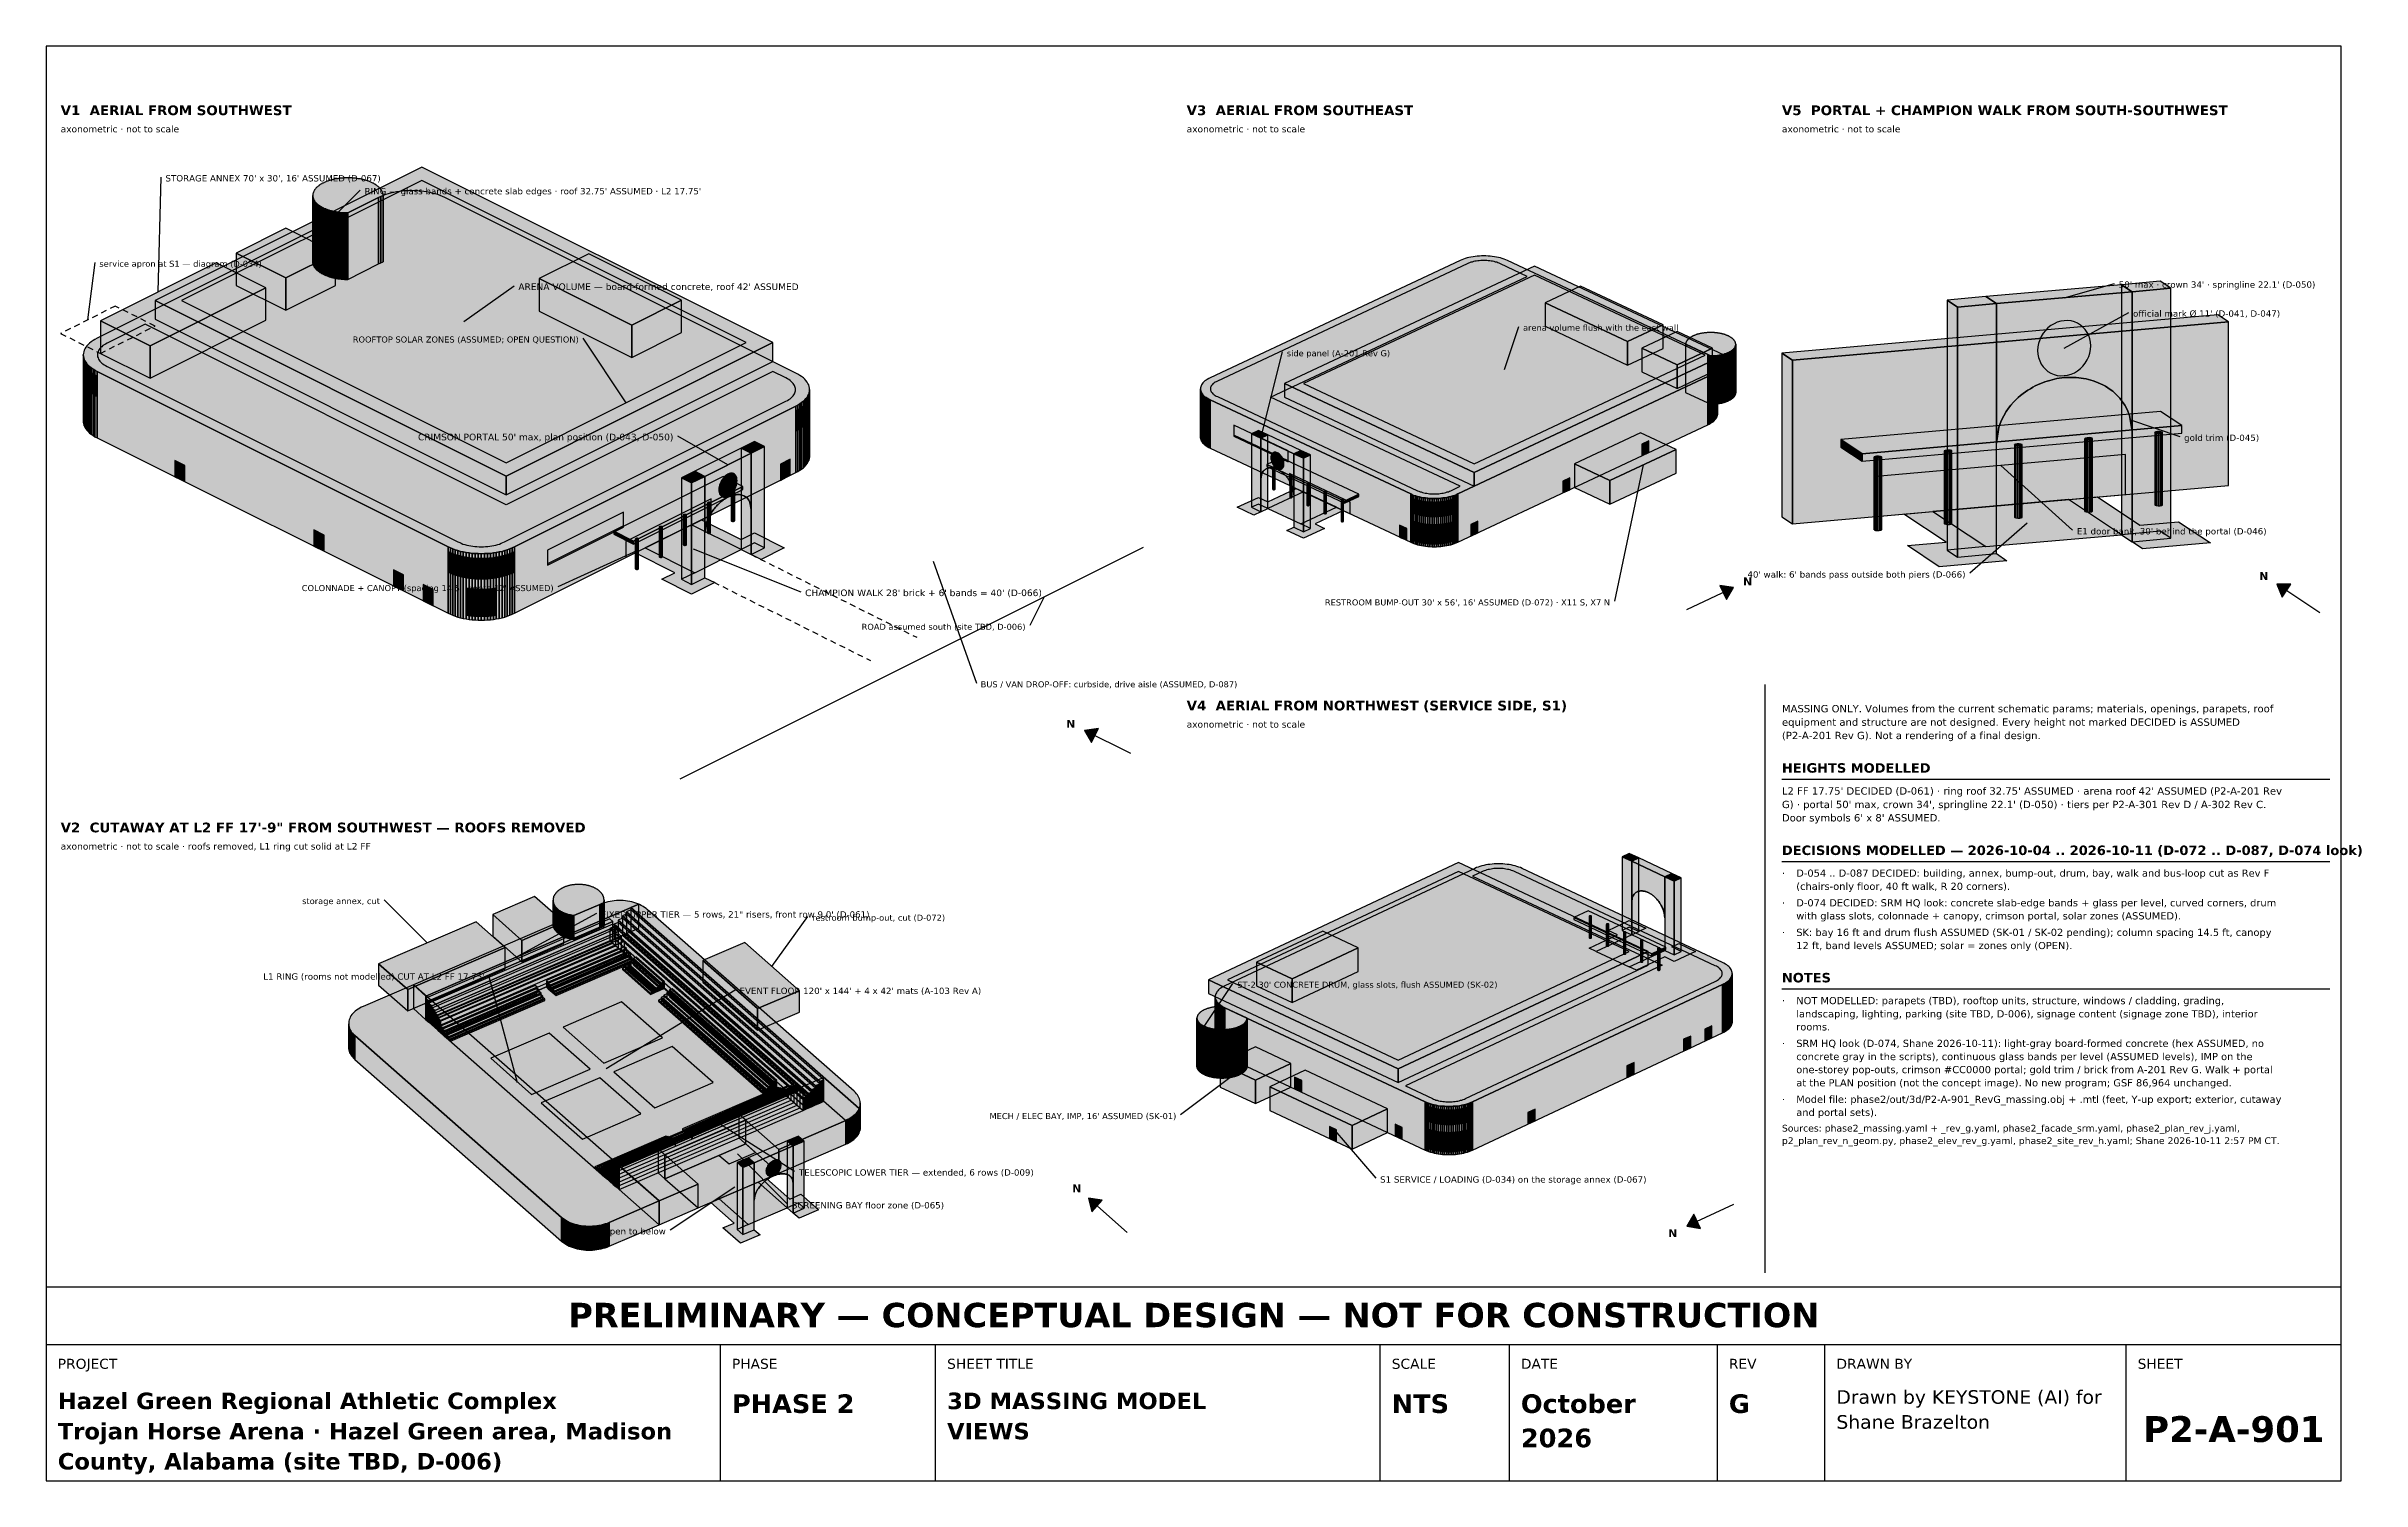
# Model space of a CAD drawing. Header units: inches. Extents: x 0.5 to 16.6, y 0.5 to 10.5.
import ezdxf
from ezdxf.enums import TextEntityAlignment as Align

# ---------------------------------------------------------------- set-up
doc = ezdxf.new("R2010")
doc.units = ezdxf.units.IN
doc.header["$MEASUREMENT"] = 0
for name, color, linetype in [('A-ANNO-TEXT', 7, 'Continuous'), ('A-ANNO-VIEW', 7, 'Continuous'), ('A-MASS', 7, 'Continuous'), ('C-SITE-DIAG', 7, 'Continuous'), ('G-ANNO-TTLB', 7, 'Continuous')]:
    doc.layers.add(name, color=color, linetype=linetype)
doc.styles.add('KS-BOLD', font='DejaVuSans-Bold.ttf')
doc.styles.add('KS-REG', font='DejaVuSans.ttf')

msp = doc.modelspace()

# ---------------------------------------------------------------- texts
at = {"layer": 'A-ANNO-TEXT'}
for s, height, style, p in [("STORAGE ANNEX 70' x 30', 16' ASSUMED (D-067)", 0.044, 'KS-REG', (1.331, 9.558)), ("RING — glass bands + concrete slab edges · roof 32.75' ASSUMED · L2 17.75'", 0.044, 'KS-REG', (2.719, 9.468)), ('service apron at S1 — diagram (D-034)', 0.042, 'KS-REG', (0.87, 8.963)), ("ARENA VOLUME — board-formed concrete, roof 42' ASSUMED", 0.046, 'KS-REG', (3.791, 8.801)), ("50' max · crown 34' · springline 22.1' (D-050)", 0.044, 'KS-REG', (14.948, 8.817)), ('arena volume flush with the east wall', 0.042, 'KS-REG', (10.795, 8.517)), ("official mark Ø 11' (D-041, D-047)", 0.044, 'KS-REG', (15.048, 8.615)), ('side panel (A-201 Rev G)', 0.042, 'KS-REG', (9.148, 8.339)), ('gold trim (D-045)', 0.044, 'KS-REG', (15.404, 7.749)), ("E1 door bank, 30' behind the portal (D-046)", 0.044, 'KS-REG', (14.656, 7.097)), ("CHAMPION WALK 28' brick + 6' bands = 40' (D-066)", 0.046, 'KS-REG', (5.79, 6.667)), ('BUS / VAN DROP-OFF: curbside, drive aisle (ASSUMED, D-087)', 0.042, 'KS-REG', (7.014, 6.031)), ('equipment and structure are not designed. Every height not marked DECIDED is ASSUMED', 0.051, 'KS-REG', (12.6, 5.763)), ('MASSING ONLY. Volumes from the current schematic params; materials, openings, parapets, roof', 0.051, 'KS-REG', (12.6, 5.857)), ('(P2-A-201 Rev G). Not a rendering of a final design.', 0.051, 'KS-REG', (12.6, 5.67)), ('HEIGHTS MODELLED', 0.066, 'KS-BOLD', (12.6, 5.436)), ("L2 FF 17.75' DECIDED (D-061) · ring roof 32.75' ASSUMED · arena roof 42' ASSUMED (P2-A-201 Rev", 0.051, 'KS-REG', (12.6, 5.283)), ("G) · portal 50' max, crown 34', springline 22.1' (D-050) · tiers per P2-A-301 Rev D / A-302 Rev C.", 0.051, 'KS-REG', (12.6, 5.189)), ("Door symbols 6' x 8' ASSUMED.", 0.051, 'KS-REG', (12.6, 5.096)), ('DECISIONS MODELLED — 2026-10-04 .. 2026-10-11 (D-072 .. D-087, D-074 look)', 0.066, 'KS-BOLD', (12.6, 4.862)), ('·', 0.05, 'KS-REG', (12.6, 4.711)), ('D-054 .. D-087 DECIDED: building, annex, bump-out, drum, bay, walk and bus-loop cut as Rev F', 0.05, 'KS-REG', (12.7, 4.711)), ('·', 0.05, 'KS-REG', (12.6, 4.504)), ('(chairs-only floor, 40 ft walk, R 20 corners).', 0.05, 'KS-REG', (12.7, 4.619)), ('D-074 DECIDED: SRM HQ look: concrete slab-edge bands + glass per level, curved corners, drum', 0.05, 'KS-REG', (12.7, 4.504)), ('FIXED UPPER TIER — 5 rows, 21" risers, front row 9.0\' (D-061)', 0.044, 'KS-REG', (4.368, 4.426)), ('restroom bump-out, cut (D-072)', 0.042, 'KS-REG', (5.839, 4.404)), ('with glass slots, colonnade + canopy, crimson portal, solar zones (ASSUMED).', 0.05, 'KS-REG', (12.7, 4.413)), ('·', 0.05, 'KS-REG', (12.6, 4.298)), ('SK: bay 16 ft and drum flush ASSUMED (SK-01 / SK-02 pending); column spacing 14.5 ft, canopy', 0.05, 'KS-REG', (12.7, 4.298)), ('12 ft, band levels ASSUMED; solar = zones only (OPEN).', 0.05, 'KS-REG', (12.7, 4.206)), ('NOTES', 0.066, 'KS-BOLD', (12.6, 3.974)), ("EVENT FLOOR 120' x 144' + 4 x 42' mats (A-103 Rev A)", 0.044, 'KS-REG', (5.333, 3.893)), ("ST-2 30' CONCRETE DRUM, glass slots, flush ASSUMED (SK-02)", 0.042, 'KS-REG', (8.803, 3.937)), ('·', 0.05, 'KS-REG', (12.6, 3.822)), ('landscaping, lighting, parking (site TBD, D-006), signage content (signage zone TBD), interior', 0.05, 'KS-REG', (12.7, 3.73)), ('NOT MODELLED: parapets (TBD), rooftop units, structure, windows / cladding, grading,', 0.05, 'KS-REG', (12.7, 3.822)), ('·', 0.05, 'KS-REG', (12.6, 3.524)), ('SRM HQ look (D-074, Shane 2026-10-11): light-gray board-formed concrete (hex ASSUMED, no', 0.05, 'KS-REG', (12.7, 3.524)), ('rooms.', 0.05, 'KS-REG', (12.7, 3.639)), ('concrete gray in the scripts), continuous glass bands per level (ASSUMED levels), IMP on the', 0.05, 'KS-REG', (12.7, 3.432)), ('one-storey pop-outs, crimson #CC0000 portal; gold trim / brick from A-201 Rev G. Walk + portal', 0.05, 'KS-REG', (12.7, 3.341)), ('at the PLAN position (not the concept image). No new program; GSF 86,964 unchanged.', 0.05, 'KS-REG', (12.7, 3.249)), ('·', 0.05, 'KS-REG', (12.6, 3.134)), ('and portal sets).', 0.05, 'KS-REG', (12.7, 3.043)), ('Model file: phase2/out/3d/P2-A-901_RevG_massing.obj + .mtl (feet, Y-up export; exterior, cutaway', 0.05, 'KS-REG', (12.7, 3.134)), ('Sources: phase2_massing.yaml + _rev_g.yaml, phase2_facade_srm.yaml, phase2_plan_rev_j.yaml,', 0.047, 'KS-REG', (12.6, 2.934)), ('p2_plan_rev_n_geom.py, phase2_elev_rev_g.yaml, phase2_site_rev_h.yaml; Shane 2026-10-11 2:57 PM CT.', 0.047, 'KS-REG', (12.6, 2.847)), ('TELESCOPIC LOWER TIER — extended, 6 rows (D-009)', 0.044, 'KS-REG', (5.747, 2.627)), ('S1 SERVICE / LOADING (D-034) on the storage annex (D-067)', 0.044, 'KS-REG', (9.799, 2.578)), ('SCREENING BAY floor zone (D-065)', 0.044, 'KS-REG', (5.698, 2.398))]:
    msp.add_text(s, height=height, dxfattribs=dict(at, style=style)).set_placement(p)
at = {"layer": 'A-ANNO-TEXT', "style": 'KS-REG'}
for s, height, p in [('ROOFTOP SOLAR ZONES (ASSUMED; OPEN QUESTION)', 0.042, (4.212, 8.435)), ("CRIMSON PORTAL 50' max, plan position (D-043, D-050)", 0.046, (4.872, 7.753)), ("40' walk: 6' bands pass outside both piers (D-066)", 0.044, (13.88, 6.796)), ("COLONNADE + CANOPY (spacing 14.5', depth 12' ASSUMED)", 0.042, (4.037, 6.702)), ("RESTROOM BUMP-OUT 30' x 56', 16' ASSUMED (D-072) · X11 S, X7 N", 0.042, (11.402, 6.602)), ('ROAD assumed south (site TBD, D-006)', 0.042, (7.327, 6.432)), ('storage annex, cut', 0.042, (2.826, 4.52)), ("L1 RING (rooms not modelled) CUT AT L2 FF 17.75'", 0.044, (3.556, 3.993)), ("MECH / ELEC BAY, IMP, 16' ASSUMED (SK-01)", 0.042, (8.378, 3.021)), ('LOBBY — open to below', 0.044, (4.819, 2.217))]:
    msp.add_text(s, height=height, dxfattribs=at).set_placement(p, align=Align.RIGHT)
at = {"layer": 'A-ANNO-TEXT', "style": 'KS-BOLD'}
for p in [(12.361, 6.742), (15.96, 6.779), (7.642, 5.749), (7.684, 2.51), (11.839, 2.198)]:
    msp.add_text('N', height=0.055, dxfattribs=at).set_placement(p, align=Align.CENTER)
at = {"layer": 'A-ANNO-VIEW'}
for s, height, style, p in [('V1  AERIAL FROM SOUTHWEST', 0.068, 'KS-BOLD', (0.6, 10.02)), ('V3  AERIAL FROM SOUTHEAST', 0.068, 'KS-BOLD', (8.45, 10.02)), ('V5  PORTAL + CHAMPION WALK FROM SOUTH-SOUTHWEST', 0.068, 'KS-BOLD', (12.6, 10.02)), ('axonometric · not to scale', 0.046, 'KS-REG', (0.6, 9.9)), ('axonometric · not to scale', 0.046, 'KS-REG', (8.45, 9.9)), ('axonometric · not to scale', 0.046, 'KS-REG', (12.6, 9.9)), ('V4  AERIAL FROM NORTHWEST (SERVICE SIDE, S1)', 0.068, 'KS-BOLD', (8.45, 5.87)), ('axonometric · not to scale', 0.046, 'KS-REG', (8.45, 5.75)), ('V2  CUTAWAY AT L2 FF 17\'-9" FROM SOUTHWEST — ROOFS REMOVED', 0.068, 'KS-BOLD', (0.6, 5.02)), ('axonometric · not to scale · roofs removed, L1 ring cut solid at L2 FF', 0.046, 'KS-REG', (0.6, 4.9))]:
    msp.add_text(s, height=height, dxfattribs=dict(at, style=style)).set_placement(p)
at = {"layer": 'G-ANNO-TTLB', "style": 'KS-BOLD'}
for s, height, p in [('PRELIMINARY — CONCEPTUAL DESIGN — NOT FOR CONSTRUCTION', 0.17, (8.5, 1.57)), ('P2-A-901', 0.18, (15.75, 0.77))]:
    msp.add_text(s, height=height, dxfattribs=at).set_placement(p, align=Align.CENTER)
at = {"layer": 'G-ANNO-TTLB'}
for s, height, style, p in [('PROJECT', 0.07, 'KS-REG', (0.58, 1.28)), ('PHASE', 0.07, 'KS-REG', (5.28, 1.28)), ('SHEET TITLE', 0.07, 'KS-REG', (6.78, 1.28)), ('SCALE', 0.07, 'KS-REG', (9.88, 1.28)), ('DATE', 0.07, 'KS-REG', (10.78, 1.28)), ('REV', 0.07, 'KS-REG', (12.23, 1.28)), ('DRAWN BY', 0.07, 'KS-REG', (12.98, 1.28)), ('SHEET', 0.07, 'KS-REG', (15.08, 1.28)), ('Drawn by KEYSTONE (AI) for', 0.095, 'KS-REG', (12.98, 1.036)), ('Hazel Green Regional Athletic Complex', 0.115, 'KS-BOLD', (0.58, 0.999)), ('PHASE 2', 0.13, 'KS-BOLD', (5.28, 0.972)), ('3D MASSING MODEL', 0.115, 'KS-BOLD', (6.78, 0.999)), ('NTS', 0.13, 'KS-BOLD', (9.88, 0.972)), ('October', 0.13, 'KS-BOLD', (10.78, 0.972)), ('G', 0.13, 'KS-BOLD', (12.23, 0.972)), ('Trojan Horse Arena · Hazel Green area, Madison', 0.115, 'KS-BOLD', (0.58, 0.788)), ('VIEWS', 0.115, 'KS-BOLD', (6.78, 0.788)), ('2026', 0.13, 'KS-BOLD', (10.78, 0.733)), ('Shane Brazelton', 0.095, 'KS-REG', (12.98, 0.862)), ('County, Alabama (site TBD, D-006)', 0.115, 'KS-BOLD', (0.58, 0.578))]:
    msp.add_text(s, height=height, dxfattribs=dict(at, style=style)).set_placement(p)

# ---------------------------------------------------------------- hatches: boundary and pattern name
at = {"layer": 'A-ANNO-TEXT', "true_color": 0x000000}
for points in [[(12.263, 6.726), (12.167, 6.741), (12.213, 6.643)], [(16.05, 6.75), (16.088, 6.66), (16.147, 6.75)], [(7.739, 5.73), (7.787, 5.646), (7.836, 5.743)], [(7.765, 2.469), (7.79, 2.375), (7.861, 2.456)], [(11.937, 2.274), (12.033, 2.259), (11.987, 2.357)]]:
    msp.add_hatch(color=7, dxfattribs=at).paths.add_polyline_path(points)
at = {"layer": 'A-MASS', "true_color": 0xc9c6be}
for points in [[(3.705, 7.504), (5.564, 8.434), (3.117, 9.657), (1.258, 8.728)], [(2.78, 9.545), (2.776, 9.547), (2.772, 9.549), (2.767, 9.551), (2.763, 9.553), (2.758, 9.555), (2.754, 9.557), (2.749, 9.559), (2.744, 9.56), (2.739, 9.562), (2.734, 9.564), (2.729, 9.565), (2.724, 9.567), (2.718, 9.568), (2.713, 9.57), (2.708, 9.571), (2.702, 9.572), (2.697, 9.573), (2.691, 9.575), (2.685, 9.576), (2.68, 9.577), (2.674, 9.577), (2.668, 9.578), (2.662, 9.579), (2.657, 9.58), (2.651, 9.58), (2.645, 9.581), (2.639, 9.581), (2.633, 9.582), (2.627, 9.582), (2.621, 9.582), (2.615, 9.583), (2.609, 9.583), (2.603, 9.583), (2.597, 9.583), (2.591, 9.583), (2.585, 9.582), (2.579, 9.582), (2.573, 9.582), (2.567, 9.581), (2.561, 9.581), (2.555, 9.58), (2.549, 9.58), (2.543, 9.579), (2.538, 9.578), (2.532, 9.577), (2.526, 9.577), (2.52, 9.576), (2.515, 9.575), (2.509, 9.573), (2.504, 9.572), (2.498, 9.571), (2.493, 9.57), (2.488, 9.568), (2.482, 9.567), (2.477, 9.565), (2.472, 9.564), (2.467, 9.562), (2.462, 9.56), (2.457, 9.559), (2.452, 9.557), (2.448, 9.555), (2.443, 9.553), (2.438, 9.551), (2.434, 9.549), (2.43, 9.547), (2.426, 9.545), (2.421, 9.543), (2.418, 9.54), (2.414, 9.538), (2.41, 9.536), (2.406, 9.533), (2.403, 9.531), (2.399, 9.528), (2.396, 9.526), (2.393, 9.523), (2.39, 9.521), (2.387, 9.518), (2.384, 9.515), (2.382, 9.513), (2.379, 9.51), (2.377, 9.507), (2.374, 9.504), (2.372, 9.502), (2.37, 9.499), (2.369, 9.496), (2.367, 9.493), (2.365, 9.49), (2.364, 9.487), (2.363, 9.484), (2.362, 9.481), (2.361, 9.478), (2.36, 9.475), (2.359, 9.472), (2.359, 9.469), (2.358, 9.466), (2.358, 9.463), (2.358, 9.46), (2.358, 9.457), (2.358, 9.454), (2.359, 9.451), (2.359, 9.448), (2.36, 9.445), (2.361, 9.442), (2.362, 9.439), (2.363, 9.436), (2.364, 9.433), (2.365, 9.431), (2.367, 9.428), (2.369, 9.425), (2.37, 9.422), (2.372, 9.419), (2.374, 9.416), (2.377, 9.413), (2.379, 9.411), (2.382, 9.408), (2.384, 9.405), (2.387, 9.403), (2.39, 9.4), (2.393, 9.397), (2.396, 9.395), (2.399, 9.392), (2.403, 9.39), (2.406, 9.387), (2.41, 9.385), (2.414, 9.383), (2.418, 9.38), (2.421, 9.378), (2.426, 9.376), (2.43, 9.374), (2.434, 9.372), (2.438, 9.37), (2.443, 9.368), (2.448, 9.366), (2.452, 9.364), (2.457, 9.362), (2.462, 9.36), (2.467, 9.358), (2.472, 9.357), (2.477, 9.355), (2.482, 9.354), (2.488, 9.352), (2.493, 9.351), (2.498, 9.35), (2.504, 9.348), (2.509, 9.347), (2.515, 9.346), (2.52, 9.345), (2.526, 9.344), (2.532, 9.343), (2.538, 9.342), (2.543, 9.342), (2.549, 9.341), (2.555, 9.34), (2.561, 9.34), (2.567, 9.339), (2.573, 9.339), (2.579, 9.338), (2.585, 9.338), (2.591, 9.338), (2.597, 9.338), (2.601, 9.338), (2.817, 9.446), (2.832, 9.453), (2.848, 9.46), (2.848, 9.46), (2.848, 9.463), (2.848, 9.466), (2.847, 9.469), (2.847, 9.472), (2.846, 9.475), (2.845, 9.478), (2.844, 9.481), (2.843, 9.484), (2.842, 9.487), (2.84, 9.49), (2.839, 9.493), (2.837, 9.496), (2.835, 9.499), (2.834, 9.502), (2.831, 9.504), (2.829, 9.507), (2.827, 9.51), (2.824, 9.513), (2.822, 9.515), (2.819, 9.518), (2.816, 9.521), (2.813, 9.523), (2.81, 9.526), (2.807, 9.528), (2.803, 9.531), (2.8, 9.533), (2.796, 9.536), (2.792, 9.538), (2.788, 9.54), (2.784, 9.543)], [(3.278, 9.446), (3.263, 9.453), (3.246, 9.46), (3.229, 9.466), (3.211, 9.472), (3.192, 9.477), (3.172, 9.481), (3.152, 9.485), (3.132, 9.488), (3.111, 9.491), (3.09, 9.492), (3.069, 9.493), (3.047, 9.494), (3.026, 9.493), (3.005, 9.492), (2.984, 9.491), (2.963, 9.488), (2.942, 9.485), (2.922, 9.481), (2.903, 9.477), (2.884, 9.472), (2.866, 9.466), (2.849, 9.46), (2.832, 9.453), (2.817, 9.446), (0.854, 8.465), (0.839, 8.457), (0.826, 8.449), (0.813, 8.44), (0.802, 8.431), (0.792, 8.421), (0.783, 8.412), (0.776, 8.402), (0.769, 8.391), (0.765, 8.381), (0.761, 8.37), (0.759, 8.36), (0.758, 8.349), (0.759, 8.338), (0.761, 8.328), (0.765, 8.317), (0.769, 8.307), (0.776, 8.297), (0.783, 8.287), (0.792, 8.277), (0.802, 8.268), (0.813, 8.258), (0.826, 8.25), (0.839, 8.242), (0.854, 8.234), (3.301, 7.01), (3.317, 7.003), (3.333, 6.996), (3.351, 6.99), (3.369, 6.984), (3.388, 6.979), (3.407, 6.975), (3.427, 6.971), (3.448, 6.968), (3.469, 6.965), (3.49, 6.964), (3.511, 6.963), (3.532, 6.962), (3.554, 6.963), (3.575, 6.964), (3.596, 6.965), (3.617, 6.968), (3.637, 6.971), (3.657, 6.975), (3.677, 6.979), (3.696, 6.984), (3.714, 6.99), (3.731, 6.996), (3.748, 7.003), (3.763, 7.01), (5.726, 7.991), (5.74, 7.999), (5.754, 8.007), (5.766, 8.016), (5.778, 8.025), (5.788, 8.035), (5.796, 8.044), (5.804, 8.054), (5.81, 8.064), (5.815, 8.075), (5.819, 8.085), (5.821, 8.096), (5.821, 8.107), (5.821, 8.117), (5.819, 8.128), (5.815, 8.139), (5.81, 8.149), (5.804, 8.159), (5.796, 8.169), (5.788, 8.179), (5.778, 8.188), (5.766, 8.197), (5.754, 8.206), (5.74, 8.214), (5.726, 8.222)], [(12.083, 8.197), (12.093, 8.202), (12.103, 8.208), (12.112, 8.213), (12.12, 8.22), (12.127, 8.226), (12.133, 8.232), (12.139, 8.239), (12.143, 8.246), (12.146, 8.253), (12.149, 8.26), (12.15, 8.267), (12.151, 8.274), (12.15, 8.281), (12.149, 8.288), (12.146, 8.295), (12.143, 8.302), (12.139, 8.309), (12.133, 8.316), (12.127, 8.322), (12.12, 8.329), (12.112, 8.335), (12.103, 8.341), (12.093, 8.346), (12.083, 8.351), (10.686, 9.007), (10.675, 9.012), (10.663, 9.017), (10.65, 9.021), (10.637, 9.025), (10.624, 9.028), (10.61, 9.031), (10.596, 9.033), (10.581, 9.035), (10.567, 9.037), (10.552, 9.038), (10.536, 9.039), (10.521, 9.039), (10.506, 9.039), (10.491, 9.038), (10.476, 9.037), (10.461, 9.035), (10.447, 9.033), (10.432, 9.031), (10.418, 9.028), (10.405, 9.025), (10.392, 9.021), (10.38, 9.017), (10.368, 9.012), (10.357, 9.007), (8.614, 8.189), (8.604, 8.184), (8.594, 8.178), (8.585, 8.173), (8.577, 8.167), (8.57, 8.16), (8.564, 8.154), (8.559, 8.147), (8.554, 8.14), (8.551, 8.133), (8.548, 8.126), (8.547, 8.119), (8.546, 8.112), (8.547, 8.105), (8.548, 8.098), (8.551, 8.091), (8.554, 8.084), (8.559, 8.077), (8.564, 8.07), (8.57, 8.064), (8.577, 8.057), (8.585, 8.051), (8.594, 8.046), (8.604, 8.04), (8.614, 8.035), (10.012, 7.379), (10.023, 7.374), (10.035, 7.369), (10.047, 7.365), (10.06, 7.362), (10.073, 7.358), (10.087, 7.355), (10.101, 7.353), (10.116, 7.351), (10.131, 7.349), (10.146, 7.348), (10.161, 7.347), (10.176, 7.347), (10.191, 7.347), (10.206, 7.348), (10.221, 7.349), (10.236, 7.351), (10.251, 7.353), (10.265, 7.355), (10.279, 7.358), (10.292, 7.362), (10.305, 7.365), (10.318, 7.369), (10.329, 7.374), (10.34, 7.379)], [(9.132, 8.149), (10.455, 7.528), (12.198, 8.346), (10.875, 8.967)], [(12.674, 8.312), (15.713, 8.58), (15.639, 8.629), (12.6, 8.361)], [(12.224, 8.363), (12.227, 8.365), (12.23, 8.366), (12.233, 8.368), (12.235, 8.369), (12.238, 8.371), (12.241, 8.372), (12.243, 8.374), (12.246, 8.376), (12.248, 8.377), (12.251, 8.379), (12.253, 8.381), (12.255, 8.382), (12.257, 8.384), (12.259, 8.386), (12.261, 8.388), (12.263, 8.389), (12.265, 8.391), (12.266, 8.393), (12.268, 8.395), (12.269, 8.397), (12.27, 8.399), (12.271, 8.401), (12.273, 8.403), (12.274, 8.405), (12.274, 8.407), (12.275, 8.409), (12.276, 8.411), (12.276, 8.413), (12.277, 8.415), (12.277, 8.417), (12.278, 8.419), (12.278, 8.421), (12.278, 8.423), (12.278, 8.425), (12.278, 8.427), (12.277, 8.429), (12.277, 8.431), (12.276, 8.433), (12.276, 8.435), (12.275, 8.437), (12.274, 8.439), (12.274, 8.441), (12.273, 8.443), (12.271, 8.444), (12.27, 8.446), (12.269, 8.448), (12.268, 8.45), (12.266, 8.452), (12.265, 8.454), (12.263, 8.456), (12.261, 8.458), (12.259, 8.459), (12.257, 8.461), (12.255, 8.463), (12.253, 8.465), (12.251, 8.466), (12.248, 8.468), (12.246, 8.47), (12.243, 8.471), (12.241, 8.473), (12.238, 8.475), (12.235, 8.476), (12.233, 8.478), (12.23, 8.479), (12.227, 8.481), (12.224, 8.482), (12.221, 8.483), (12.217, 8.485), (12.214, 8.486), (12.211, 8.487), (12.207, 8.488), (12.204, 8.49), (12.2, 8.491), (12.197, 8.492), (12.193, 8.493), (12.189, 8.494), (12.186, 8.495), (12.182, 8.496), (12.178, 8.497), (12.174, 8.497), (12.17, 8.498), (12.166, 8.499), (12.162, 8.5), (12.158, 8.5), (12.154, 8.501), (12.15, 8.502), (12.146, 8.502), (12.142, 8.503), (12.137, 8.503), (12.133, 8.503), (12.129, 8.504), (12.125, 8.504), (12.121, 8.504), (12.116, 8.504), (12.112, 8.504), (12.108, 8.504), (12.103, 8.505), (12.099, 8.504), (12.095, 8.504), (12.091, 8.504), (12.086, 8.504), (12.082, 8.504), (12.078, 8.504), (12.074, 8.503), (12.069, 8.503), (12.065, 8.503), (12.061, 8.502), (12.057, 8.502), (12.053, 8.501), (12.049, 8.5), (12.045, 8.5), (12.041, 8.499), (12.037, 8.498), (12.033, 8.497), (12.029, 8.497), (12.025, 8.496), (12.021, 8.495), (12.017, 8.494), (12.014, 8.493), (12.01, 8.492), (12.007, 8.491), (12.003, 8.49), (12, 8.488), (11.996, 8.487), (11.993, 8.486), (11.99, 8.485), (11.986, 8.483), (11.983, 8.482), (11.98, 8.481), (11.977, 8.479), (11.974, 8.478), (11.971, 8.476), (11.969, 8.475), (11.966, 8.473), (11.963, 8.471), (11.961, 8.47), (11.958, 8.468), (11.956, 8.466), (11.954, 8.465), (11.952, 8.463), (11.95, 8.461), (11.948, 8.459), (11.946, 8.458), (11.944, 8.456), (11.942, 8.454), (11.941, 8.452), (11.939, 8.45), (11.938, 8.448), (11.937, 8.446), (11.935, 8.444), (11.934, 8.443), (11.933, 8.441), (11.932, 8.439), (11.932, 8.437), (11.931, 8.435), (11.93, 8.433), (11.93, 8.431), (11.93, 8.429), (11.929, 8.427), (11.929, 8.425), (11.929, 8.423), (12.083, 8.351), (12.093, 8.346), (12.102, 8.341), (12.103, 8.341), (12.108, 8.341), (12.112, 8.341), (12.116, 8.341), (12.121, 8.341), (12.125, 8.341), (12.129, 8.342), (12.133, 8.342), (12.137, 8.342), (12.142, 8.343), (12.146, 8.343), (12.15, 8.344), (12.154, 8.344), (12.158, 8.345), (12.162, 8.346), (12.166, 8.346), (12.17, 8.347), (12.174, 8.348), (12.178, 8.349), (12.182, 8.35), (12.186, 8.35), (12.189, 8.351), (12.193, 8.352), (12.197, 8.353), (12.2, 8.355), (12.204, 8.356), (12.207, 8.357), (12.211, 8.358), (12.214, 8.359), (12.217, 8.361), (12.221, 8.362)], [(13.159, 7.66), (15.387, 7.856), (15.24, 7.954), (13.011, 7.758)], [(14.765, 7.764), (14.763, 7.767), (14.755, 7.77), (14.743, 7.772), (14.729, 7.771), (14.717, 7.769), (14.712, 7.766), (14.713, 7.763), (14.721, 7.76), (14.733, 7.759), (14.747, 7.759), (14.759, 7.761)], [(15.254, 7.807), (15.253, 7.811), (15.245, 7.813), (15.232, 7.815), (15.219, 7.814), (15.207, 7.813), (15.201, 7.809), (15.202, 7.806), (15.21, 7.803), (15.223, 7.802), (15.237, 7.802), (15.248, 7.804)], [(9.009, 7.585), (9.551, 7.33), (9.65, 7.377), (9.108, 7.631)], [(13.296, 7.635), (13.295, 7.638), (13.287, 7.641), (13.274, 7.642), (13.26, 7.642), (13.249, 7.64), (13.243, 7.637), (13.244, 7.634), (13.252, 7.631), (13.265, 7.629), (13.279, 7.63), (13.29, 7.632)], [(13.785, 7.678), (13.784, 7.681), (13.776, 7.684), (13.764, 7.685), (13.75, 7.685), (13.738, 7.683), (13.732, 7.68), (13.734, 7.677), (13.742, 7.674), (13.754, 7.673), (13.768, 7.673), (13.78, 7.675)], [(14.275, 7.721), (14.274, 7.724), (14.266, 7.727), (14.253, 7.729), (14.239, 7.728), (14.228, 7.726), (14.222, 7.723), (14.223, 7.72), (14.231, 7.717), (14.244, 7.716), (14.258, 7.716), (14.269, 7.718)], [(4.594, 7.05), (5.356, 7.431), (5.218, 7.5), (4.456, 7.12)], [(9.064, 7.559), (9.067, 7.561), (9.067, 7.563), (9.064, 7.565), (9.06, 7.566), (9.056, 7.566), (9.052, 7.565), (9.05, 7.563), (9.05, 7.561), (9.052, 7.559), (9.056, 7.558), (9.06, 7.558)], [(9.184, 7.503), (9.186, 7.505), (9.186, 7.507), (9.184, 7.509), (9.18, 7.51), (9.175, 7.51), (9.171, 7.509), (9.169, 7.507), (9.169, 7.505), (9.171, 7.503), (9.175, 7.502), (9.18, 7.502)], [(9.303, 7.447), (9.305, 7.449), (9.305, 7.451), (9.303, 7.453), (9.299, 7.454), (9.294, 7.454), (9.29, 7.453), (9.288, 7.451), (9.288, 7.449), (9.29, 7.447), (9.294, 7.446), (9.299, 7.446)], [(5.128, 7.319), (5.123, 7.321), (5.116, 7.321), (5.111, 7.319), (5.108, 7.316), (5.108, 7.313), (5.111, 7.31), (5.116, 7.309), (5.123, 7.309), (5.128, 7.31), (5.131, 7.313), (5.131, 7.316)], [(5.296, 7.403), (5.29, 7.404), (5.284, 7.404), (5.278, 7.403), (5.275, 7.4), (5.275, 7.397), (5.278, 7.394), (5.284, 7.393), (5.29, 7.393), (5.296, 7.394), (5.299, 7.397), (5.299, 7.4)], [(9.422, 7.391), (9.424, 7.393), (9.424, 7.395), (9.422, 7.397), (9.418, 7.398), (9.413, 7.398), (9.41, 7.397), (9.407, 7.395), (9.407, 7.393), (9.41, 7.391), (9.413, 7.39), (9.418, 7.39)], [(9.541, 7.335), (9.543, 7.337), (9.543, 7.339), (9.541, 7.341), (9.537, 7.342), (9.533, 7.342), (9.529, 7.341), (9.527, 7.339), (9.527, 7.337), (9.529, 7.335), (9.533, 7.334), (9.537, 7.334)], [(4.793, 7.152), (4.788, 7.153), (4.782, 7.153), (4.776, 7.152), (4.773, 7.149), (4.773, 7.146), (4.776, 7.143), (4.782, 7.141), (4.788, 7.141), (4.793, 7.143), (4.797, 7.146), (4.797, 7.149)], [(4.961, 7.235), (4.955, 7.237), (4.949, 7.237), (4.944, 7.235), (4.94, 7.233), (4.94, 7.229), (4.944, 7.227), (4.949, 7.225), (4.955, 7.225), (4.961, 7.227), (4.964, 7.229), (4.964, 7.233)], [(4.626, 7.068), (4.621, 7.07), (4.614, 7.07), (4.609, 7.068), (4.606, 7.065), (4.606, 7.062), (4.609, 7.059), (4.614, 7.058), (4.621, 7.058), (4.626, 7.059), (4.629, 7.062), (4.629, 7.065)], [(11.668, 4.189), (10.345, 4.81), (8.602, 3.992), (9.925, 3.371)], [(8.717, 3.951), (8.707, 3.946), (8.697, 3.94), (8.688, 3.934), (8.68, 3.928), (8.673, 3.922), (8.667, 3.916), (8.661, 3.909), (8.657, 3.902), (8.654, 3.895), (8.651, 3.888), (8.65, 3.881), (8.649, 3.874), (8.65, 3.867), (8.651, 3.86), (8.654, 3.852), (8.657, 3.846), (8.661, 3.839), (8.667, 3.832), (8.673, 3.825), (8.68, 3.819), (8.688, 3.813), (8.697, 3.807), (8.707, 3.802), (8.717, 3.797), (10.114, 3.141), (10.125, 3.136), (10.137, 3.131), (10.15, 3.127), (10.163, 3.123), (10.176, 3.12), (10.19, 3.117), (10.204, 3.114), (10.219, 3.112), (10.233, 3.111), (10.248, 3.11), (10.264, 3.109), (10.279, 3.109), (10.294, 3.109), (10.309, 3.11), (10.324, 3.111), (10.339, 3.112), (10.353, 3.114), (10.368, 3.117), (10.382, 3.12), (10.395, 3.123), (10.408, 3.127), (10.42, 3.131), (10.432, 3.136), (10.443, 3.141), (12.186, 3.959), (12.196, 3.964), (12.206, 3.969), (12.215, 3.975), (12.223, 3.981), (12.23, 3.988), (12.236, 3.994), (12.241, 4.001), (12.246, 4.008), (12.249, 4.015), (12.252, 4.022), (12.253, 4.029), (12.254, 4.036), (12.253, 4.043), (12.252, 4.05), (12.249, 4.057), (12.246, 4.064), (12.241, 4.071), (12.236, 4.078), (12.23, 4.084), (12.223, 4.09), (12.215, 4.096), (12.206, 4.102), (12.196, 4.108), (12.186, 4.113), (10.788, 4.769), (10.777, 4.774), (10.765, 4.778), (10.753, 4.783), (10.74, 4.786), (10.727, 4.79), (10.713, 4.793), (10.699, 4.795), (10.684, 4.797), (10.669, 4.799), (10.654, 4.8), (10.639, 4.801), (10.624, 4.801), (10.609, 4.801), (10.594, 4.8), (10.579, 4.799), (10.564, 4.797), (10.549, 4.795), (10.535, 4.793), (10.521, 4.79), (10.508, 4.786), (10.495, 4.783), (10.482, 4.778), (10.471, 4.774), (10.46, 4.769)], [(11.791, 4.219), (11.249, 4.474), (11.15, 4.427), (11.692, 4.173)], [(11.259, 4.438), (11.257, 4.436), (11.257, 4.434), (11.259, 4.432), (11.263, 4.431), (11.267, 4.431), (11.271, 4.432), (11.273, 4.434), (11.273, 4.436), (11.271, 4.438), (11.267, 4.439), (11.263, 4.439)], [(11.378, 4.382), (11.376, 4.38), (11.376, 4.378), (11.378, 4.376), (11.382, 4.375), (11.387, 4.375), (11.39, 4.376), (11.393, 4.378), (11.393, 4.38), (11.39, 4.382), (11.387, 4.383), (11.382, 4.383)], [(11.497, 4.326), (11.495, 4.324), (11.495, 4.322), (11.497, 4.32), (11.501, 4.319), (11.506, 4.319), (11.51, 4.32), (11.512, 4.322), (11.512, 4.324), (11.51, 4.326), (11.506, 4.327), (11.501, 4.327)], [(11.616, 4.27), (11.614, 4.268), (11.614, 4.266), (11.616, 4.264), (11.62, 4.263), (11.625, 4.263), (11.629, 4.264), (11.631, 4.266), (11.631, 4.268), (11.629, 4.27), (11.625, 4.271), (11.62, 4.271)], [(11.736, 4.214), (11.733, 4.212), (11.733, 4.21), (11.736, 4.208), (11.74, 4.207), (11.744, 4.207), (11.748, 4.208), (11.75, 4.21), (11.75, 4.212), (11.748, 4.214), (11.744, 4.215), (11.74, 4.215)], [(8.576, 3.784), (8.573, 3.783), (8.57, 3.782), (8.567, 3.78), (8.565, 3.779), (8.562, 3.777), (8.559, 3.776), (8.557, 3.774), (8.554, 3.772), (8.552, 3.771), (8.549, 3.769), (8.547, 3.767), (8.545, 3.766), (8.543, 3.764), (8.541, 3.762), (8.539, 3.76), (8.537, 3.758), (8.535, 3.757), (8.534, 3.755), (8.532, 3.753), (8.531, 3.751), (8.53, 3.749), (8.529, 3.747), (8.527, 3.745), (8.526, 3.743), (8.526, 3.741), (8.525, 3.739), (8.524, 3.737), (8.524, 3.735), (8.523, 3.733), (8.523, 3.731), (8.522, 3.729), (8.522, 3.727), (8.522, 3.725), (8.522, 3.723), (8.522, 3.721), (8.523, 3.719), (8.523, 3.717), (8.524, 3.715), (8.524, 3.713), (8.525, 3.711), (8.526, 3.709), (8.526, 3.707), (8.527, 3.705), (8.529, 3.703), (8.53, 3.701), (8.531, 3.7), (8.532, 3.698), (8.534, 3.696), (8.535, 3.694), (8.537, 3.692), (8.539, 3.69), (8.541, 3.688), (8.543, 3.687), (8.545, 3.685), (8.547, 3.683), (8.549, 3.681), (8.552, 3.68), (8.554, 3.678), (8.557, 3.676), (8.559, 3.675), (8.562, 3.673), (8.565, 3.672), (8.567, 3.67), (8.57, 3.669), (8.573, 3.667), (8.576, 3.666), (8.579, 3.665), (8.583, 3.663), (8.586, 3.662), (8.589, 3.661), (8.593, 3.659), (8.596, 3.658), (8.6, 3.657), (8.603, 3.656), (8.607, 3.655), (8.611, 3.654), (8.614, 3.653), (8.618, 3.652), (8.622, 3.651), (8.626, 3.65), (8.63, 3.65), (8.634, 3.649), (8.638, 3.648), (8.642, 3.647), (8.646, 3.647), (8.65, 3.646), (8.654, 3.646), (8.658, 3.645), (8.663, 3.645), (8.667, 3.645), (8.671, 3.644), (8.675, 3.644), (8.679, 3.644), (8.684, 3.644), (8.688, 3.643), (8.692, 3.643), (8.697, 3.643), (8.701, 3.643), (8.705, 3.643), (8.709, 3.644), (8.714, 3.644), (8.718, 3.644), (8.722, 3.644), (8.726, 3.645), (8.731, 3.645), (8.735, 3.645), (8.739, 3.646), (8.743, 3.646), (8.747, 3.647), (8.751, 3.647), (8.755, 3.648), (8.759, 3.649), (8.763, 3.65), (8.767, 3.65), (8.771, 3.651), (8.775, 3.652), (8.779, 3.653), (8.783, 3.654), (8.786, 3.655), (8.79, 3.656), (8.793, 3.657), (8.797, 3.658), (8.8, 3.659), (8.804, 3.661), (8.807, 3.662), (8.81, 3.663), (8.814, 3.665), (8.817, 3.666), (8.82, 3.667), (8.823, 3.669), (8.826, 3.67), (8.829, 3.672), (8.831, 3.673), (8.834, 3.675), (8.837, 3.676), (8.839, 3.678), (8.842, 3.68), (8.844, 3.681), (8.846, 3.683), (8.848, 3.685), (8.85, 3.687), (8.852, 3.688), (8.854, 3.69), (8.856, 3.692), (8.858, 3.694), (8.859, 3.696), (8.861, 3.698), (8.862, 3.7), (8.863, 3.701), (8.865, 3.703), (8.866, 3.705), (8.867, 3.707), (8.868, 3.709), (8.868, 3.711), (8.869, 3.713), (8.87, 3.715), (8.87, 3.717), (8.87, 3.719), (8.871, 3.721), (8.871, 3.723), (8.871, 3.724), (8.717, 3.797), (8.707, 3.802), (8.698, 3.807), (8.697, 3.807), (8.692, 3.807), (8.688, 3.807), (8.684, 3.807), (8.679, 3.807), (8.675, 3.806), (8.671, 3.806), (8.667, 3.806), (8.663, 3.805), (8.658, 3.805), (8.654, 3.805), (8.65, 3.804), (8.646, 3.804), (8.642, 3.803), (8.638, 3.802), (8.634, 3.802), (8.63, 3.801), (8.626, 3.8), (8.622, 3.799), (8.618, 3.798), (8.614, 3.797), (8.611, 3.796), (8.607, 3.795), (8.603, 3.794), (8.6, 3.793), (8.596, 3.792), (8.593, 3.791), (8.589, 3.79), (8.586, 3.788), (8.583, 3.787), (8.579, 3.786)]]:
    msp.add_hatch(color=7, dxfattribs=at).paths.add_polyline_path(points)
at = {"layer": 'A-MASS', "true_color": 0x2c3e5c}
for points in [[(3.705, 7.597), (5.379, 8.434), (3.117, 9.565), (1.443, 8.728)], [(10.292, 7.402), (10.357, 7.433), (9.034, 8.054), (10.825, 8.895), (10.637, 8.984), (10.629, 8.987), (10.62, 8.991), (10.612, 8.994), (10.603, 8.996), (10.593, 8.999), (10.583, 9.001), (10.574, 9.002), (10.563, 9.004), (10.553, 9.005), (10.542, 9.006), (10.532, 9.006), (10.521, 9.006), (10.511, 9.006), (10.5, 9.006), (10.489, 9.005), (10.479, 9.004), (10.469, 9.002), (10.459, 9.001), (10.449, 8.999), (10.44, 8.996), (10.431, 8.994), (10.422, 8.991), (10.414, 8.987), (10.405, 8.984), (8.665, 8.166), (8.656, 8.162), (8.65, 8.159), (8.643, 8.154), (8.638, 8.15), (8.633, 8.146), (8.628, 8.141), (8.625, 8.137), (8.622, 8.132), (8.619, 8.127), (8.617, 8.122), (8.616, 8.117), (8.616, 8.112), (8.616, 8.107), (8.617, 8.102), (8.619, 8.097), (8.622, 8.092), (8.625, 8.087), (8.628, 8.083), (8.633, 8.078), (8.638, 8.074), (8.643, 8.07), (8.65, 8.066), (8.656, 8.062), (8.665, 8.058), (10.06, 7.402), (10.069, 7.399), (10.077, 7.395), (10.086, 7.393), (10.095, 7.39), (10.104, 7.388), (10.114, 7.385), (10.124, 7.384), (10.134, 7.382), (10.144, 7.381), (10.155, 7.38), (10.165, 7.38), (10.176, 7.38), (10.187, 7.38), (10.197, 7.38), (10.208, 7.381), (10.218, 7.382), (10.228, 7.384), (10.238, 7.385), (10.248, 7.388), (10.257, 7.39), (10.266, 7.393), (10.275, 7.395), (10.283, 7.399)], [(9.264, 8.149), (10.455, 7.59), (12.066, 8.346), (10.875, 8.905)], [(5.655, 8.188), (5.564, 8.234), (3.705, 7.304), (1.189, 8.563), (0.924, 8.431), (0.913, 8.424), (0.904, 8.419), (0.895, 8.413), (0.887, 8.406), (0.88, 8.4), (0.874, 8.393), (0.868, 8.386), (0.864, 8.379), (0.861, 8.371), (0.858, 8.364), (0.857, 8.357), (0.856, 8.349), (0.857, 8.342), (0.858, 8.334), (0.861, 8.327), (0.864, 8.32), (0.868, 8.312), (0.874, 8.305), (0.88, 8.299), (0.887, 8.292), (0.895, 8.286), (0.904, 8.28), (0.913, 8.274), (0.924, 8.268), (3.37, 7.045), (3.382, 7.04), (3.393, 7.035), (3.405, 7.03), (3.418, 7.027), (3.431, 7.023), (3.445, 7.02), (3.459, 7.017), (3.473, 7.015), (3.488, 7.013), (3.502, 7.012), (3.517, 7.011), (3.532, 7.011), (3.547, 7.011), (3.562, 7.012), (3.577, 7.013), (3.591, 7.015), (3.606, 7.017), (3.62, 7.02), (3.633, 7.023), (3.647, 7.027), (3.659, 7.03), (3.671, 7.035), (3.683, 7.04), (3.695, 7.045), (5.655, 8.025), (5.667, 8.031), (5.676, 8.037), (5.685, 8.043), (5.693, 8.05), (5.7, 8.056), (5.706, 8.063), (5.711, 8.07), (5.716, 8.077), (5.719, 8.084), (5.721, 8.092), (5.723, 8.099), (5.723, 8.107), (5.723, 8.114), (5.721, 8.122), (5.719, 8.129), (5.716, 8.136), (5.711, 8.143), (5.706, 8.15), (5.7, 8.157), (5.693, 8.164), (5.685, 8.17), (5.676, 8.176), (5.667, 8.182)], [(11.536, 4.189), (10.345, 4.748), (8.734, 3.992), (9.925, 3.432)], [(10.508, 4.745), (10.443, 4.715), (11.766, 4.094), (9.975, 3.253), (10.163, 3.164), (10.171, 3.16), (10.18, 3.157), (10.188, 3.154), (10.197, 3.152), (10.207, 3.149), (10.217, 3.147), (10.226, 3.145), (10.237, 3.144), (10.247, 3.143), (10.258, 3.142), (10.268, 3.142), (10.279, 3.141), (10.289, 3.142), (10.3, 3.142), (10.311, 3.143), (10.321, 3.144), (10.331, 3.145), (10.341, 3.147), (10.351, 3.149), (10.36, 3.152), (10.369, 3.154), (10.378, 3.157), (10.386, 3.16), (10.395, 3.164), (12.135, 3.981), (12.144, 3.985), (12.15, 3.989), (12.157, 3.993), (12.162, 3.998), (12.167, 4.002), (12.172, 4.007), (12.175, 4.011), (12.178, 4.016), (12.181, 4.021), (12.183, 4.026), (12.184, 4.031), (12.184, 4.036), (12.184, 4.041), (12.183, 4.046), (12.181, 4.051), (12.178, 4.056), (12.175, 4.06), (12.172, 4.065), (12.167, 4.07), (12.162, 4.074), (12.157, 4.078), (12.15, 4.082), (12.144, 4.086), (12.135, 4.09), (10.74, 4.745), (10.731, 4.749), (10.723, 4.752), (10.714, 4.755), (10.705, 4.758), (10.696, 4.76), (10.686, 4.762), (10.676, 4.764), (10.666, 4.766), (10.656, 4.767), (10.645, 4.768), (10.635, 4.768), (10.624, 4.768), (10.613, 4.768), (10.603, 4.768), (10.592, 4.767), (10.582, 4.766), (10.572, 4.764), (10.562, 4.762), (10.552, 4.76), (10.543, 4.758), (10.534, 4.755), (10.525, 4.752), (10.517, 4.749)]]:
    msp.add_hatch(color=7, dxfattribs=at).paths.add_polyline_path(points)
at = {"layer": 'A-MASS', "true_color": 0xa19e98}
for points in [[(2.358, 8.997), (2.358, 8.994), (2.358, 9.457), (2.358, 9.46)], [(2.358, 8.994), (2.358, 8.991), (2.358, 9.454), (2.358, 9.457)], [(2.358, 8.991), (2.359, 8.988), (2.359, 9.451), (2.358, 9.454)], [(2.359, 8.988), (2.359, 8.985), (2.359, 9.448), (2.359, 9.451)], [(2.359, 8.985), (2.36, 8.982), (2.36, 9.445), (2.359, 9.448)], [(2.36, 8.982), (2.361, 8.979), (2.361, 9.442), (2.36, 9.445)], [(2.361, 8.979), (2.362, 8.976), (2.362, 9.439), (2.361, 9.442)], [(2.362, 8.976), (2.363, 8.973), (2.363, 9.436), (2.362, 9.439)], [(2.363, 8.973), (2.364, 8.97), (2.364, 9.433), (2.363, 9.436)], [(2.364, 8.97), (2.365, 8.968), (2.365, 9.431), (2.364, 9.433)], [(2.365, 8.968), (2.367, 8.965), (2.367, 9.428), (2.365, 9.431)], [(2.367, 8.965), (2.369, 8.962), (2.369, 9.425), (2.367, 9.428)], [(2.369, 8.962), (2.37, 8.959), (2.37, 9.422), (2.369, 9.425)], [(2.37, 8.959), (2.372, 8.956), (2.372, 9.419), (2.37, 9.422)], [(2.372, 8.956), (2.374, 8.953), (2.374, 9.416), (2.372, 9.419)], [(2.374, 8.953), (2.377, 8.95), (2.377, 9.413), (2.374, 9.416)], [(2.377, 8.95), (2.379, 8.948), (2.379, 9.411), (2.377, 9.413)], [(2.379, 8.948), (2.382, 8.945), (2.382, 9.408), (2.379, 9.411)], [(2.382, 8.945), (2.384, 8.942), (2.384, 9.405), (2.382, 9.408)], [(2.384, 8.942), (2.387, 8.94), (2.387, 9.403), (2.384, 9.405)], [(2.387, 8.94), (2.39, 8.937), (2.39, 9.4), (2.387, 9.403)], [(2.39, 8.937), (2.393, 8.934), (2.393, 9.397), (2.39, 9.4)], [(2.393, 8.934), (2.396, 8.932), (2.396, 9.395), (2.393, 9.397)], [(2.396, 8.932), (2.399, 8.929), (2.399, 9.392), (2.396, 9.395)], [(2.399, 8.929), (2.403, 8.927), (2.403, 9.39), (2.399, 9.392)], [(2.403, 8.927), (2.406, 8.924), (2.406, 9.387), (2.403, 9.39)], [(2.406, 8.924), (2.41, 8.922), (2.41, 9.385), (2.406, 9.387)], [(2.41, 8.922), (2.414, 8.92), (2.414, 9.383), (2.41, 9.385)], [(2.414, 8.92), (2.418, 8.917), (2.418, 9.38), (2.414, 9.383)], [(2.418, 8.917), (2.421, 8.915), (2.421, 9.378), (2.418, 9.38)], [(2.421, 8.915), (2.426, 8.913), (2.426, 9.376), (2.421, 9.378)], [(2.426, 8.913), (2.43, 8.911), (2.43, 9.374), (2.426, 9.376)], [(2.43, 8.911), (2.434, 8.909), (2.434, 9.372), (2.43, 9.374)], [(2.434, 8.909), (2.438, 8.907), (2.438, 9.37), (2.434, 9.372)], [(2.438, 8.907), (2.443, 8.905), (2.443, 9.368), (2.438, 9.37)], [(2.443, 8.905), (2.448, 8.903), (2.448, 9.366), (2.443, 9.368)], [(2.448, 8.903), (2.452, 8.901), (2.452, 9.364), (2.448, 9.366)], [(2.452, 8.901), (2.457, 8.899), (2.457, 9.362), (2.452, 9.364)], [(2.457, 8.899), (2.462, 8.897), (2.462, 9.36), (2.457, 9.362)], [(2.462, 8.897), (2.467, 8.895), (2.467, 9.358), (2.462, 9.36)], [(2.467, 8.895), (2.472, 8.894), (2.472, 9.357), (2.467, 9.358)], [(2.472, 8.894), (2.477, 8.892), (2.477, 9.355), (2.472, 9.357)], [(2.477, 8.892), (2.482, 8.891), (2.482, 9.354), (2.477, 9.355)], [(2.482, 8.891), (2.488, 8.889), (2.488, 9.352), (2.482, 9.354)], [(2.488, 8.889), (2.493, 8.888), (2.493, 9.351), (2.488, 9.352)], [(2.493, 8.888), (2.498, 8.887), (2.498, 9.35), (2.493, 9.351)], [(2.498, 8.887), (2.504, 8.885), (2.504, 9.348), (2.498, 9.35)], [(2.504, 8.885), (2.509, 8.884), (2.509, 9.347), (2.504, 9.348)], [(2.509, 8.884), (2.515, 8.883), (2.515, 9.346), (2.509, 9.347)], [(2.515, 8.883), (2.52, 8.882), (2.52, 9.345), (2.515, 9.346)], [(2.52, 8.882), (2.526, 8.881), (2.526, 9.344), (2.52, 9.345)], [(2.526, 8.881), (2.532, 8.88), (2.532, 9.343), (2.526, 9.344)], [(2.532, 8.88), (2.538, 8.879), (2.538, 9.342), (2.532, 9.343)], [(2.538, 8.879), (2.543, 8.878), (2.543, 9.342), (2.538, 9.342)], [(2.543, 8.878), (2.549, 8.878), (2.549, 9.341), (2.543, 9.342)], [(2.549, 8.878), (2.555, 8.877), (2.555, 9.34), (2.549, 9.341)], [(2.555, 8.877), (2.561, 8.877), (2.561, 9.34), (2.555, 9.34)], [(2.561, 8.877), (2.567, 8.876), (2.567, 9.339), (2.561, 9.34)], [(2.567, 8.876), (2.573, 8.876), (2.573, 9.339), (2.567, 9.339)], [(2.573, 8.876), (2.579, 8.875), (2.579, 9.338), (2.573, 9.339)], [(2.579, 8.875), (2.585, 8.875), (2.585, 9.338), (2.579, 9.338)], [(2.585, 8.875), (2.591, 8.875), (2.591, 9.338), (2.585, 9.338)], [(2.591, 8.875), (2.597, 8.875), (2.597, 9.338), (2.591, 9.338)], [(2.597, 8.875), (2.601, 8.875), (2.601, 9.338), (2.597, 9.338)], [(1.258, 8.597), (3.705, 7.374), (3.705, 7.504), (1.258, 8.728)], [(0.758, 7.886), (0.759, 7.875), (0.759, 8.338), (0.758, 8.349)], [(0.759, 7.875), (0.761, 7.865), (0.761, 8.328), (0.759, 8.338)], [(0.761, 7.865), (0.765, 7.854), (0.765, 8.317), (0.761, 8.328)], [(0.765, 7.854), (0.769, 7.844), (0.769, 8.307), (0.765, 8.317)], [(0.769, 7.844), (0.776, 7.834), (0.776, 8.297), (0.769, 8.307)], [(0.776, 7.834), (0.783, 7.824), (0.783, 8.287), (0.776, 8.297)], [(0.783, 7.824), (0.792, 7.814), (0.792, 8.277), (0.783, 8.287)], [(0.792, 7.814), (0.802, 7.804), (0.802, 8.268), (0.792, 8.277)], [(0.802, 7.804), (0.813, 7.795), (0.813, 8.258), (0.802, 8.268)], [(0.813, 7.795), (0.826, 7.787), (0.826, 8.25), (0.813, 8.258)], [(0.826, 7.787), (0.839, 7.778), (0.839, 8.242), (0.826, 8.25)], [(0.839, 7.778), (0.854, 7.771), (0.854, 8.234), (0.839, 8.242)], [(0.854, 7.771), (3.301, 6.547), (3.301, 7.01), (0.854, 8.234)], [(12.6, 7.219), (12.674, 7.17), (12.674, 8.312), (12.6, 8.361)], [(13.011, 7.706), (13.159, 7.608), (13.159, 7.66), (13.011, 7.758)], [(14.712, 7.261), (14.713, 7.257), (14.713, 7.763), (14.712, 7.766)], [(14.713, 7.257), (14.721, 7.255), (14.721, 7.76), (14.713, 7.763)], [(15.201, 7.304), (15.202, 7.301), (15.202, 7.806), (15.201, 7.809)], [(15.202, 7.301), (15.21, 7.298), (15.21, 7.803), (15.202, 7.806)], [(13.243, 7.131), (13.244, 7.128), (13.244, 7.634), (13.243, 7.637)], [(13.244, 7.128), (13.252, 7.125), (13.252, 7.631), (13.244, 7.634)], [(13.732, 7.175), (13.734, 7.171), (13.734, 7.677), (13.732, 7.68)], [(13.734, 7.171), (13.742, 7.168), (13.742, 7.674), (13.734, 7.677)], [(14.222, 7.218), (14.223, 7.214), (14.223, 7.72), (14.222, 7.723)], [(14.223, 7.214), (14.231, 7.212), (14.231, 7.717), (14.223, 7.72)], [(5.108, 7.108), (5.111, 7.105), (5.111, 7.31), (5.108, 7.313)], [(5.111, 7.105), (5.116, 7.104), (5.116, 7.309), (5.111, 7.31)], [(5.275, 7.192), (5.278, 7.189), (5.278, 7.394), (5.275, 7.397)], [(5.278, 7.189), (5.284, 7.188), (5.284, 7.393), (5.278, 7.394)], [(4.456, 7.098), (4.594, 7.029), (4.594, 7.05), (4.456, 7.12)], [(4.773, 6.941), (4.776, 6.938), (4.776, 7.143), (4.773, 7.146)], [(4.776, 6.938), (4.782, 6.936), (4.782, 7.141), (4.776, 7.143)], [(4.94, 7.024), (4.944, 7.022), (4.944, 7.227), (4.94, 7.229)], [(4.944, 7.022), (4.949, 7.02), (4.949, 7.225), (4.944, 7.227)], [(3.301, 6.547), (3.317, 6.54), (3.317, 7.003), (3.301, 7.01)], [(3.317, 6.54), (3.333, 6.533), (3.333, 6.996), (3.317, 7.003)], [(3.333, 6.533), (3.351, 6.527), (3.351, 6.99), (3.333, 6.996)], [(3.351, 6.527), (3.369, 6.521), (3.369, 6.984), (3.351, 6.99)], [(3.369, 6.521), (3.388, 6.516), (3.388, 6.979), (3.369, 6.984)], [(3.388, 6.516), (3.407, 6.512), (3.407, 6.975), (3.388, 6.979)], [(3.407, 6.512), (3.427, 6.508), (3.427, 6.971), (3.407, 6.975)], [(3.427, 6.508), (3.448, 6.505), (3.448, 6.968), (3.427, 6.971)], [(3.448, 6.505), (3.469, 6.502), (3.469, 6.965), (3.448, 6.968)], [(3.469, 6.502), (3.49, 6.501), (3.49, 6.964), (3.469, 6.965)], [(3.49, 6.501), (3.511, 6.499), (3.511, 6.963), (3.49, 6.964)], [(3.511, 6.499), (3.532, 6.499), (3.532, 6.962), (3.511, 6.963)], [(4.606, 6.857), (4.609, 6.854), (4.609, 7.059), (4.606, 7.062)], [(4.609, 6.854), (4.614, 6.853), (4.614, 7.058), (4.609, 7.059)], [(11.267, 4.282), (11.271, 4.283), (11.271, 4.432), (11.267, 4.431)], [(11.271, 4.283), (11.273, 4.285), (11.273, 4.434), (11.271, 4.432)], [(11.387, 4.226), (11.39, 4.227), (11.39, 4.376), (11.387, 4.375)], [(11.39, 4.227), (11.393, 4.229), (11.393, 4.378), (11.39, 4.376)], [(11.506, 4.17), (11.51, 4.171), (11.51, 4.32), (11.506, 4.319)], [(11.51, 4.171), (11.512, 4.173), (11.512, 4.322), (11.51, 4.32)], [(11.625, 4.114), (11.629, 4.115), (11.629, 4.264), (11.625, 4.263)], [(11.629, 4.115), (11.631, 4.117), (11.631, 4.266), (11.629, 4.264)], [(11.692, 4.157), (11.791, 4.204), (11.791, 4.219), (11.692, 4.173)], [(11.744, 4.058), (11.748, 4.06), (11.748, 4.208), (11.744, 4.207)], [(11.748, 4.06), (11.75, 4.061), (11.75, 4.21), (11.748, 4.208)], [(9.925, 3.276), (11.668, 4.094), (11.668, 4.189), (9.925, 3.371)], [(12.253, 3.693), (12.254, 3.7), (12.254, 4.036), (12.253, 4.029)], [(10.443, 2.804), (12.186, 3.623), (12.186, 3.959), (10.443, 3.141)], [(12.186, 3.623), (12.196, 3.628), (12.196, 3.964), (12.186, 3.959)], [(12.196, 3.628), (12.206, 3.633), (12.206, 3.969), (12.196, 3.964)], [(12.206, 3.633), (12.215, 3.639), (12.215, 3.975), (12.206, 3.969)], [(12.215, 3.639), (12.223, 3.645), (12.223, 3.981), (12.215, 3.975)], [(12.223, 3.645), (12.23, 3.651), (12.23, 3.988), (12.223, 3.981)], [(12.23, 3.651), (12.236, 3.658), (12.236, 3.994), (12.23, 3.988)], [(12.236, 3.658), (12.241, 3.665), (12.241, 4.001), (12.236, 3.994)], [(12.241, 3.665), (12.246, 3.671), (12.246, 4.008), (12.241, 4.001)], [(12.246, 3.671), (12.249, 3.678), (12.249, 4.015), (12.246, 4.008)], [(12.249, 3.678), (12.252, 3.685), (12.252, 4.022), (12.249, 4.015)], [(12.252, 3.685), (12.253, 3.693), (12.253, 4.029), (12.252, 4.022)], [(8.868, 3.375), (8.869, 3.377), (8.869, 3.713), (8.868, 3.711)], [(8.869, 3.377), (8.87, 3.379), (8.87, 3.715), (8.869, 3.713)], [(8.87, 3.383), (8.871, 3.385), (8.871, 3.721), (8.87, 3.719)], [(8.87, 3.381), (8.87, 3.383), (8.87, 3.719), (8.87, 3.717)], [(8.87, 3.379), (8.87, 3.381), (8.87, 3.717), (8.87, 3.715)], [(8.871, 3.387), (8.871, 3.388), (8.871, 3.724), (8.871, 3.723)], [(8.871, 3.385), (8.871, 3.387), (8.871, 3.723), (8.871, 3.721)], [(8.697, 3.307), (8.701, 3.307), (8.701, 3.643), (8.697, 3.643)], [(8.701, 3.307), (8.705, 3.307), (8.705, 3.643), (8.701, 3.643)], [(8.705, 3.307), (8.709, 3.307), (8.709, 3.644), (8.705, 3.643)], [(8.709, 3.307), (8.714, 3.308), (8.714, 3.644), (8.709, 3.644)], [(8.714, 3.308), (8.718, 3.308), (8.718, 3.644), (8.714, 3.644)], [(8.718, 3.308), (8.722, 3.308), (8.722, 3.644), (8.718, 3.644)], [(8.722, 3.308), (8.726, 3.308), (8.726, 3.645), (8.722, 3.644)], [(8.726, 3.308), (8.731, 3.309), (8.731, 3.645), (8.726, 3.645)], [(8.731, 3.309), (8.735, 3.309), (8.735, 3.645), (8.731, 3.645)], [(8.735, 3.309), (8.739, 3.31), (8.739, 3.646), (8.735, 3.645)], [(8.739, 3.31), (8.743, 3.31), (8.743, 3.646), (8.739, 3.646)], [(8.743, 3.31), (8.747, 3.311), (8.747, 3.647), (8.743, 3.646)], [(8.747, 3.311), (8.751, 3.311), (8.751, 3.647), (8.747, 3.647)], [(8.751, 3.311), (8.755, 3.312), (8.755, 3.648), (8.751, 3.647)], [(8.755, 3.312), (8.759, 3.313), (8.759, 3.649), (8.755, 3.648)], [(8.759, 3.313), (8.763, 3.313), (8.763, 3.65), (8.759, 3.649)], [(8.763, 3.313), (8.767, 3.314), (8.767, 3.65), (8.763, 3.65)], [(8.767, 3.314), (8.771, 3.315), (8.771, 3.651), (8.767, 3.65)], [(8.771, 3.315), (8.775, 3.316), (8.775, 3.652), (8.771, 3.651)], [(8.775, 3.316), (8.779, 3.317), (8.779, 3.653), (8.775, 3.652)], [(8.779, 3.317), (8.783, 3.318), (8.783, 3.654), (8.779, 3.653)], [(8.783, 3.318), (8.786, 3.319), (8.786, 3.655), (8.783, 3.654)], [(8.786, 3.319), (8.79, 3.32), (8.79, 3.656), (8.786, 3.655)], [(8.79, 3.32), (8.793, 3.321), (8.793, 3.657), (8.79, 3.656)], [(8.793, 3.321), (8.797, 3.322), (8.797, 3.658), (8.793, 3.657)], [(8.797, 3.322), (8.8, 3.323), (8.8, 3.659), (8.797, 3.658)], [(8.8, 3.323), (8.804, 3.325), (8.804, 3.661), (8.8, 3.659)], [(8.804, 3.325), (8.807, 3.326), (8.807, 3.662), (8.804, 3.661)], [(8.807, 3.326), (8.81, 3.327), (8.81, 3.663), (8.807, 3.662)], [(8.81, 3.327), (8.814, 3.328), (8.814, 3.665), (8.81, 3.663)], [(8.814, 3.328), (8.817, 3.33), (8.817, 3.666), (8.814, 3.665)], [(8.817, 3.33), (8.82, 3.331), (8.82, 3.667), (8.817, 3.666)], [(8.82, 3.331), (8.823, 3.333), (8.823, 3.669), (8.82, 3.667)], [(8.823, 3.333), (8.826, 3.334), (8.826, 3.67), (8.823, 3.669)], [(8.826, 3.334), (8.829, 3.336), (8.829, 3.672), (8.826, 3.67)], [(8.829, 3.336), (8.831, 3.337), (8.831, 3.673), (8.829, 3.672)], [(8.831, 3.337), (8.834, 3.339), (8.834, 3.675), (8.831, 3.673)], [(8.834, 3.339), (8.837, 3.34), (8.837, 3.676), (8.834, 3.675)], [(8.837, 3.34), (8.839, 3.342), (8.839, 3.678), (8.837, 3.676)], [(8.839, 3.342), (8.842, 3.344), (8.842, 3.68), (8.839, 3.678)], [(8.842, 3.344), (8.844, 3.345), (8.844, 3.681), (8.842, 3.68)], [(8.844, 3.345), (8.846, 3.347), (8.846, 3.683), (8.844, 3.681)], [(8.846, 3.347), (8.848, 3.349), (8.848, 3.685), (8.846, 3.683)], [(8.848, 3.349), (8.85, 3.35), (8.85, 3.687), (8.848, 3.685)], [(8.85, 3.35), (8.852, 3.352), (8.852, 3.688), (8.85, 3.687)], [(8.852, 3.352), (8.854, 3.354), (8.854, 3.69), (8.852, 3.688)], [(8.854, 3.354), (8.856, 3.356), (8.856, 3.692), (8.854, 3.69)], [(8.856, 3.356), (8.858, 3.358), (8.858, 3.694), (8.856, 3.692)], [(8.858, 3.358), (8.859, 3.36), (8.859, 3.696), (8.858, 3.694)], [(8.859, 3.36), (8.861, 3.361), (8.861, 3.698), (8.859, 3.696)], [(8.861, 3.361), (8.862, 3.363), (8.862, 3.7), (8.861, 3.698)], [(8.862, 3.363), (8.863, 3.365), (8.863, 3.701), (8.862, 3.7)], [(8.863, 3.365), (8.865, 3.367), (8.865, 3.703), (8.863, 3.701)], [(8.865, 3.367), (8.866, 3.369), (8.866, 3.705), (8.865, 3.703)], [(8.866, 3.369), (8.867, 3.371), (8.867, 3.707), (8.866, 3.705)], [(8.867, 3.371), (8.868, 3.373), (8.868, 3.709), (8.867, 3.707)], [(8.868, 3.373), (8.868, 3.375), (8.868, 3.711), (8.868, 3.709)], [(10.279, 2.773), (10.294, 2.773), (10.294, 3.109), (10.279, 3.109)], [(10.294, 2.773), (10.309, 2.773), (10.309, 3.11), (10.294, 3.109)], [(10.309, 2.773), (10.324, 2.775), (10.324, 3.111), (10.309, 3.11)], [(10.324, 2.775), (10.339, 2.776), (10.339, 3.112), (10.324, 3.111)], [(10.339, 2.776), (10.353, 2.778), (10.353, 3.114), (10.339, 3.112)], [(10.353, 2.778), (10.368, 2.781), (10.368, 3.117), (10.353, 3.114)], [(10.368, 2.781), (10.382, 2.784), (10.382, 3.12), (10.368, 3.117)], [(10.382, 2.784), (10.395, 2.787), (10.395, 3.123), (10.382, 3.12)], [(10.395, 2.787), (10.408, 2.791), (10.408, 3.127), (10.395, 3.123)], [(10.408, 2.791), (10.42, 2.795), (10.42, 3.131), (10.408, 3.127)], [(10.42, 2.795), (10.432, 2.8), (10.432, 3.136), (10.42, 3.131)], [(10.432, 2.8), (10.443, 2.804), (10.443, 3.141), (10.432, 3.136)]]:
    msp.add_hatch(color=7, dxfattribs=at).paths.add_polyline_path(points)
at = {"layer": 'A-MASS', "true_color": 0x3f5564}
for points in [[(2.362, 9.005), (2.363, 9.002), (2.363, 9.408), (2.362, 9.411)], [(2.374, 8.981), (2.377, 8.979), (2.377, 9.385), (2.374, 9.388)], [(2.396, 8.96), (2.399, 8.958), (2.399, 9.364), (2.396, 9.367)], [(2.426, 8.941), (2.43, 8.939), (2.43, 9.345), (2.426, 9.348)], [(2.462, 8.925), (2.467, 8.924), (2.467, 9.33), (2.462, 9.332)], [(2.504, 8.914), (2.509, 8.912), (2.509, 9.319), (2.504, 9.32)], [(2.549, 8.906), (2.555, 8.905), (2.555, 9.312), (2.549, 9.313)], [(2.597, 8.903), (2.601, 8.903), (2.601, 9.31), (2.597, 9.31)], [(0.758, 8.169), (0.759, 8.158), (0.759, 8.31), (0.758, 8.321)], [(0.759, 8.158), (0.761, 8.148), (0.761, 8.3), (0.759, 8.31)], [(0.761, 8.148), (0.765, 8.137), (0.765, 8.289), (0.761, 8.3)], [(0.765, 8.137), (0.769, 8.127), (0.769, 8.279), (0.765, 8.289)], [(0.769, 8.127), (0.776, 8.116), (0.776, 8.268), (0.769, 8.279)], [(0.776, 8.116), (0.783, 8.106), (0.783, 8.258), (0.776, 8.268)], [(0.783, 8.106), (0.792, 8.097), (0.792, 8.249), (0.783, 8.258)], [(0.792, 8.097), (0.802, 8.087), (0.802, 8.239), (0.792, 8.249)], [(0.802, 8.087), (0.813, 8.078), (0.813, 8.23), (0.802, 8.239)], [(12.6, 7.917), (12.674, 7.868), (12.674, 8.243), (12.6, 8.292)], [(0.758, 7.907), (0.759, 7.897), (0.759, 8.095), (0.758, 8.105)], [(0.759, 7.897), (0.761, 7.886), (0.761, 8.084), (0.759, 8.095)], [(0.761, 7.886), (0.765, 7.875), (0.765, 8.073), (0.761, 8.084)], [(0.765, 7.875), (0.769, 7.865), (0.769, 8.063), (0.765, 8.073)], [(0.813, 8.078), (0.826, 8.07), (0.826, 8.221), (0.813, 8.23)], [(0.826, 8.07), (0.839, 8.061), (0.839, 8.213), (0.826, 8.221)], [(0.839, 8.061), (0.854, 8.053), (0.854, 8.205), (0.839, 8.213)], [(0.854, 8.053), (3.301, 6.83), (3.301, 6.982), (0.854, 8.205)], [(0.769, 7.865), (0.776, 7.855), (0.776, 8.053), (0.769, 8.063)], [(0.776, 7.855), (0.783, 7.845), (0.783, 8.043), (0.776, 8.053)], [(0.783, 7.845), (0.792, 7.835), (0.792, 8.033), (0.783, 8.043)], [(0.792, 7.835), (0.802, 7.826), (0.802, 8.024), (0.792, 8.033)], [(0.802, 7.826), (0.813, 7.817), (0.813, 8.015), (0.802, 8.024)], [(0.813, 7.817), (0.826, 7.808), (0.826, 8.006), (0.813, 8.015)], [(0.826, 7.808), (0.839, 7.8), (0.839, 7.998), (0.826, 8.006)], [(0.839, 7.8), (0.854, 7.792), (0.854, 7.99), (0.839, 7.998)], [(0.854, 7.792), (3.301, 6.568), (3.301, 6.766), (0.854, 7.99)], [(12.6, 7.272), (12.674, 7.223), (12.674, 7.711), (12.6, 7.76)], [(3.301, 6.83), (3.317, 6.822), (3.317, 6.974), (3.301, 6.982)], [(3.317, 6.822), (3.333, 6.816), (3.333, 6.968), (3.317, 6.974)], [(3.333, 6.816), (3.351, 6.809), (3.351, 6.961), (3.333, 6.968)], [(3.351, 6.809), (3.369, 6.804), (3.369, 6.956), (3.351, 6.961)], [(3.369, 6.804), (3.388, 6.799), (3.388, 6.951), (3.369, 6.956)], [(3.388, 6.799), (3.407, 6.794), (3.407, 6.946), (3.388, 6.951)], [(3.407, 6.794), (3.427, 6.791), (3.427, 6.943), (3.407, 6.946)], [(3.427, 6.791), (3.448, 6.787), (3.448, 6.939), (3.427, 6.943)], [(3.448, 6.787), (3.469, 6.785), (3.469, 6.937), (3.448, 6.939)], [(3.469, 6.785), (3.49, 6.783), (3.49, 6.935), (3.469, 6.937)], [(3.49, 6.783), (3.511, 6.782), (3.511, 6.934), (3.49, 6.935)], [(3.511, 6.782), (3.532, 6.782), (3.532, 6.934), (3.511, 6.934)], [(3.301, 6.568), (3.317, 6.561), (3.317, 6.759), (3.301, 6.766)], [(3.317, 6.561), (3.333, 6.554), (3.333, 6.752), (3.317, 6.759)], [(3.333, 6.554), (3.351, 6.548), (3.351, 6.746), (3.333, 6.752)], [(3.351, 6.548), (3.369, 6.542), (3.369, 6.74), (3.351, 6.746)], [(3.369, 6.542), (3.388, 6.537), (3.388, 6.735), (3.369, 6.74)], [(3.388, 6.537), (3.407, 6.533), (3.407, 6.731), (3.388, 6.735)], [(3.407, 6.533), (3.427, 6.529), (3.427, 6.727), (3.407, 6.731)], [(3.427, 6.529), (3.448, 6.526), (3.448, 6.724), (3.427, 6.727)], [(3.448, 6.526), (3.469, 6.523), (3.469, 6.721), (3.448, 6.724)], [(3.469, 6.523), (3.49, 6.522), (3.49, 6.72), (3.469, 6.721)], [(3.49, 6.522), (3.511, 6.521), (3.511, 6.719), (3.49, 6.72)], [(3.511, 6.521), (3.532, 6.52), (3.532, 6.718), (3.511, 6.719)], [(10.443, 3.01), (12.186, 3.828), (12.186, 3.938), (10.443, 3.12)], [(12.186, 3.828), (12.196, 3.833), (12.196, 3.943), (12.186, 3.938)], [(12.196, 3.833), (12.206, 3.839), (12.206, 3.949), (12.196, 3.943)], [(12.206, 3.839), (12.215, 3.844), (12.215, 3.955), (12.206, 3.949)], [(12.215, 3.844), (12.223, 3.85), (12.223, 3.961), (12.215, 3.955)], [(12.223, 3.85), (12.23, 3.857), (12.23, 3.967), (12.223, 3.961)], [(12.23, 3.857), (12.236, 3.863), (12.236, 3.974), (12.23, 3.967)], [(12.236, 3.863), (12.241, 3.87), (12.241, 3.98), (12.236, 3.974)], [(12.241, 3.87), (12.246, 3.877), (12.246, 3.987), (12.241, 3.98)], [(12.246, 3.877), (12.249, 3.884), (12.249, 3.994), (12.246, 3.987)], [(12.249, 3.884), (12.252, 3.891), (12.252, 4.001), (12.249, 3.994)], [(12.252, 3.891), (12.253, 3.898), (12.253, 4.008), (12.252, 4.001)], [(12.253, 3.898), (12.254, 3.905), (12.254, 4.015), (12.253, 4.008)], [(10.443, 2.82), (12.186, 3.638), (12.186, 3.782), (10.443, 2.964)], [(12.186, 3.638), (12.196, 3.643), (12.196, 3.787), (12.186, 3.782)], [(12.196, 3.643), (12.206, 3.649), (12.206, 3.792), (12.196, 3.787)], [(12.206, 3.649), (12.215, 3.654), (12.215, 3.798), (12.206, 3.792)], [(12.215, 3.654), (12.223, 3.661), (12.223, 3.804), (12.215, 3.798)], [(12.223, 3.661), (12.23, 3.667), (12.23, 3.811), (12.223, 3.804)], [(12.23, 3.667), (12.236, 3.673), (12.236, 3.817), (12.23, 3.811)], [(12.236, 3.673), (12.241, 3.68), (12.241, 3.824), (12.236, 3.817)], [(12.241, 3.68), (12.246, 3.687), (12.246, 3.831), (12.241, 3.824)], [(12.246, 3.687), (12.249, 3.694), (12.249, 3.837), (12.246, 3.831)], [(12.249, 3.694), (12.252, 3.701), (12.252, 3.845), (12.249, 3.837)], [(12.252, 3.701), (12.253, 3.708), (12.253, 3.852), (12.252, 3.845)], [(12.253, 3.708), (12.254, 3.715), (12.254, 3.859), (12.253, 3.852)], [(8.726, 3.329), (8.731, 3.329), (8.731, 3.624), (8.726, 3.624)], [(8.759, 3.333), (8.763, 3.334), (8.763, 3.629), (8.759, 3.628)], [(8.79, 3.34), (8.793, 3.342), (8.793, 3.637), (8.79, 3.636)], [(8.817, 3.35), (8.82, 3.352), (8.82, 3.647), (8.817, 3.645)], [(8.839, 3.362), (8.842, 3.364), (8.842, 3.659), (8.839, 3.658)], [(8.856, 3.376), (8.858, 3.378), (8.858, 3.673), (8.856, 3.671)], [(8.867, 3.392), (8.868, 3.394), (8.868, 3.689), (8.867, 3.687)], [(8.871, 3.408), (8.871, 3.409), (8.871, 3.704), (8.871, 3.703)], [(10.279, 2.978), (10.294, 2.978), (10.294, 3.088), (10.279, 3.088)], [(10.294, 2.978), (10.309, 2.979), (10.309, 3.089), (10.294, 3.088)], [(10.309, 2.979), (10.324, 2.98), (10.324, 3.09), (10.309, 3.089)], [(10.324, 2.98), (10.339, 2.982), (10.339, 3.092), (10.324, 3.09)], [(10.339, 2.982), (10.353, 2.984), (10.353, 3.094), (10.339, 3.092)], [(10.353, 2.984), (10.368, 2.986), (10.368, 3.096), (10.353, 3.094)], [(10.368, 2.986), (10.382, 2.989), (10.382, 3.099), (10.368, 3.096)], [(10.382, 2.989), (10.395, 2.992), (10.395, 3.103), (10.382, 3.099)], [(10.395, 2.992), (10.408, 2.996), (10.408, 3.107), (10.395, 3.103)], [(10.408, 2.996), (10.42, 3), (10.42, 3.111), (10.408, 3.107)], [(10.42, 3), (10.432, 3.005), (10.432, 3.115), (10.42, 3.111)], [(10.432, 3.005), (10.443, 3.01), (10.443, 3.12), (10.432, 3.115)], [(10.279, 2.788), (10.294, 2.788), (10.294, 2.932), (10.279, 2.932)], [(10.294, 2.788), (10.309, 2.789), (10.309, 2.933), (10.294, 2.932)], [(10.309, 2.789), (10.324, 2.79), (10.324, 2.934), (10.309, 2.933)], [(10.324, 2.79), (10.339, 2.792), (10.339, 2.935), (10.324, 2.934)], [(10.339, 2.792), (10.353, 2.794), (10.353, 2.937), (10.339, 2.935)], [(10.353, 2.794), (10.368, 2.796), (10.368, 2.94), (10.353, 2.937)], [(10.368, 2.796), (10.382, 2.799), (10.382, 2.943), (10.368, 2.94)], [(10.382, 2.799), (10.395, 2.803), (10.395, 2.946), (10.382, 2.943)], [(10.395, 2.803), (10.408, 2.806), (10.408, 2.95), (10.395, 2.946)], [(10.408, 2.806), (10.42, 2.81), (10.42, 2.954), (10.408, 2.95)], [(10.42, 2.81), (10.432, 2.815), (10.432, 2.959), (10.42, 2.954)], [(10.432, 2.815), (10.443, 2.82), (10.443, 2.964), (10.432, 2.959)]]:
    msp.add_hatch(color=7, dxfattribs=at).paths.add_polyline_path(points)
at = {"layer": 'A-MASS', "true_color": 0xb5b2ab}
for points in [[(2.601, 8.875), (2.817, 8.983), (2.817, 9.446), (2.601, 9.338)], [(2.817, 8.983), (2.832, 8.99), (2.832, 9.453), (2.817, 9.446)], [(2.832, 8.99), (2.848, 8.997), (2.848, 9.46), (2.832, 9.453)], [(2.848, 8.997), (2.848, 8.997), (2.848, 9.46), (2.848, 9.46)], [(12.674, 7.17), (15.713, 7.438), (15.713, 8.58), (12.674, 8.312)], [(3.705, 7.374), (5.564, 8.303), (5.564, 8.434), (3.705, 7.504)], [(11.929, 8.087), (12.083, 8.015), (12.083, 8.351), (11.929, 8.423)], [(12.083, 8.015), (12.093, 8.01), (12.093, 8.346), (12.083, 8.351)], [(12.093, 8.01), (12.102, 8.005), (12.102, 8.341), (12.093, 8.346)], [(12.102, 8.005), (12.103, 8.005), (12.103, 8.341), (12.102, 8.341)], [(5.81, 7.601), (5.815, 7.612), (5.815, 8.075), (5.81, 8.064)], [(5.815, 7.612), (5.819, 7.622), (5.819, 8.085), (5.815, 8.075)], [(5.819, 7.622), (5.821, 7.633), (5.821, 8.096), (5.819, 8.085)], [(5.821, 7.633), (5.821, 7.644), (5.821, 8.107), (5.821, 8.096)], [(8.546, 7.776), (8.547, 7.769), (8.547, 8.105), (8.546, 8.112)], [(8.547, 7.769), (8.548, 7.762), (8.548, 8.098), (8.547, 8.105)], [(8.548, 7.762), (8.551, 7.755), (8.551, 8.091), (8.548, 8.098)], [(8.551, 7.755), (8.554, 7.748), (8.554, 8.084), (8.551, 8.091)], [(8.554, 7.748), (8.559, 7.741), (8.559, 8.077), (8.554, 8.084)], [(8.559, 7.741), (8.564, 7.734), (8.564, 8.07), (8.559, 8.077)], [(9.132, 8.054), (10.455, 7.433), (10.455, 7.528), (9.132, 8.149)], [(3.763, 6.547), (5.726, 7.528), (5.726, 7.991), (3.763, 7.01)], [(5.726, 7.528), (5.74, 7.536), (5.74, 7.999), (5.726, 7.991)], [(5.74, 7.536), (5.754, 7.544), (5.754, 8.007), (5.74, 7.999)], [(5.754, 7.544), (5.766, 7.553), (5.766, 8.016), (5.754, 8.007)], [(5.766, 7.553), (5.778, 7.562), (5.778, 8.025), (5.766, 8.016)], [(5.778, 7.562), (5.788, 7.571), (5.788, 8.035), (5.778, 8.025)], [(5.788, 7.571), (5.796, 7.581), (5.796, 8.044), (5.788, 8.035)], [(5.796, 7.581), (5.804, 7.591), (5.804, 8.054), (5.796, 8.044)], [(5.804, 7.591), (5.81, 7.601), (5.81, 8.064), (5.804, 8.054)], [(8.564, 7.734), (8.57, 7.728), (8.57, 8.064), (8.564, 8.07)], [(8.57, 7.728), (8.577, 7.721), (8.577, 8.057), (8.57, 8.064)], [(8.577, 7.721), (8.585, 7.715), (8.585, 8.051), (8.577, 8.057)], [(8.585, 7.715), (8.594, 7.709), (8.594, 8.046), (8.585, 8.051)], [(8.594, 7.709), (8.604, 7.704), (8.604, 8.04), (8.594, 8.046)], [(8.604, 7.704), (8.614, 7.699), (8.614, 8.035), (8.604, 8.04)], [(8.614, 7.699), (10.012, 7.043), (10.012, 7.379), (8.614, 8.035)], [(13.159, 7.608), (15.387, 7.804), (15.387, 7.856), (13.159, 7.66)], [(14.721, 7.255), (14.733, 7.253), (14.733, 7.759), (14.721, 7.76)], [(14.733, 7.253), (14.747, 7.254), (14.747, 7.759), (14.733, 7.759)], [(14.747, 7.254), (14.759, 7.255), (14.759, 7.761), (14.747, 7.759)], [(15.21, 7.298), (15.223, 7.296), (15.223, 7.802), (15.21, 7.803)], [(15.223, 7.296), (15.237, 7.297), (15.237, 7.802), (15.223, 7.802)], [(15.237, 7.297), (15.248, 7.299), (15.248, 7.804), (15.237, 7.802)], [(13.252, 7.125), (13.265, 7.124), (13.265, 7.629), (13.252, 7.631)], [(13.265, 7.124), (13.279, 7.124), (13.279, 7.63), (13.265, 7.629)], [(13.279, 7.124), (13.29, 7.126), (13.29, 7.632), (13.279, 7.63)], [(13.29, 7.126), (13.296, 7.129), (13.296, 7.635), (13.29, 7.632)], [(13.742, 7.168), (13.754, 7.167), (13.754, 7.673), (13.742, 7.674)], [(13.754, 7.167), (13.768, 7.167), (13.768, 7.673), (13.754, 7.673)], [(13.768, 7.167), (13.78, 7.169), (13.78, 7.675), (13.768, 7.673)], [(13.78, 7.169), (13.785, 7.172), (13.785, 7.678), (13.78, 7.675)], [(14.231, 7.212), (14.244, 7.21), (14.244, 7.716), (14.231, 7.717)], [(14.244, 7.21), (14.258, 7.21), (14.258, 7.716), (14.244, 7.716)], [(14.258, 7.21), (14.269, 7.212), (14.269, 7.718), (14.258, 7.716)], [(14.269, 7.212), (14.275, 7.215), (14.275, 7.721), (14.269, 7.718)], [(4.594, 7.029), (5.356, 7.41), (5.356, 7.431), (4.594, 7.05)], [(9.009, 7.57), (9.551, 7.315), (9.551, 7.33), (9.009, 7.585)], [(9.05, 7.412), (9.052, 7.41), (9.052, 7.559), (9.05, 7.561)], [(9.052, 7.41), (9.056, 7.409), (9.056, 7.558), (9.052, 7.559)], [(9.056, 7.409), (9.06, 7.409), (9.06, 7.558), (9.056, 7.558)], [(9.169, 7.356), (9.171, 7.354), (9.171, 7.503), (9.169, 7.505)], [(9.171, 7.354), (9.175, 7.353), (9.175, 7.502), (9.171, 7.503)], [(9.175, 7.353), (9.18, 7.353), (9.18, 7.502), (9.175, 7.502)], [(9.288, 7.3), (9.29, 7.298), (9.29, 7.447), (9.288, 7.449)], [(9.29, 7.298), (9.294, 7.297), (9.294, 7.446), (9.29, 7.447)], [(9.294, 7.297), (9.299, 7.297), (9.299, 7.446), (9.294, 7.446)], [(5.116, 7.104), (5.123, 7.104), (5.123, 7.309), (5.116, 7.309)], [(5.123, 7.104), (5.128, 7.105), (5.128, 7.31), (5.123, 7.309)], [(5.128, 7.105), (5.131, 7.108), (5.131, 7.313), (5.128, 7.31)], [(5.284, 7.188), (5.29, 7.188), (5.29, 7.393), (5.284, 7.393)], [(5.29, 7.188), (5.296, 7.189), (5.296, 7.394), (5.29, 7.393)], [(5.296, 7.189), (5.299, 7.192), (5.299, 7.397), (5.296, 7.394)], [(9.407, 7.244), (9.41, 7.242), (9.41, 7.391), (9.407, 7.393)], [(9.41, 7.242), (9.413, 7.241), (9.413, 7.39), (9.41, 7.391)], [(9.527, 7.188), (9.529, 7.186), (9.529, 7.335), (9.527, 7.337)], [(9.529, 7.186), (9.533, 7.185), (9.533, 7.334), (9.529, 7.335)], [(10.012, 7.043), (10.023, 7.038), (10.023, 7.374), (10.012, 7.379)], [(10.023, 7.038), (10.035, 7.033), (10.035, 7.369), (10.023, 7.374)], [(10.035, 7.033), (10.047, 7.029), (10.047, 7.365), (10.035, 7.369)], [(10.047, 7.029), (10.06, 7.025), (10.06, 7.362), (10.047, 7.365)], [(10.06, 7.025), (10.073, 7.022), (10.073, 7.358), (10.06, 7.362)], [(10.073, 7.022), (10.087, 7.019), (10.087, 7.355), (10.073, 7.358)], [(10.087, 7.019), (10.101, 7.017), (10.101, 7.353), (10.087, 7.355)], [(10.101, 7.017), (10.116, 7.015), (10.116, 7.351), (10.101, 7.353)], [(10.116, 7.015), (10.131, 7.013), (10.131, 7.349), (10.116, 7.351)], [(10.131, 7.013), (10.146, 7.012), (10.146, 7.348), (10.131, 7.349)], [(10.146, 7.012), (10.161, 7.011), (10.161, 7.347), (10.146, 7.348)], [(10.161, 7.011), (10.176, 7.011), (10.176, 7.347), (10.161, 7.347)], [(4.782, 6.936), (4.788, 6.936), (4.788, 7.141), (4.782, 7.141)], [(4.788, 6.936), (4.793, 6.938), (4.793, 7.143), (4.788, 7.141)], [(4.793, 6.938), (4.797, 6.941), (4.797, 7.146), (4.793, 7.143)], [(4.949, 7.02), (4.955, 7.02), (4.955, 7.225), (4.949, 7.225)], [(4.955, 7.02), (4.961, 7.022), (4.961, 7.227), (4.955, 7.225)], [(4.961, 7.022), (4.964, 7.024), (4.964, 7.229), (4.961, 7.227)], [(3.532, 6.499), (3.554, 6.499), (3.554, 6.963), (3.532, 6.962)], [(3.554, 6.499), (3.575, 6.501), (3.575, 6.964), (3.554, 6.963)], [(3.575, 6.501), (3.596, 6.502), (3.596, 6.965), (3.575, 6.964)], [(3.596, 6.502), (3.617, 6.505), (3.617, 6.968), (3.596, 6.965)], [(3.617, 6.505), (3.637, 6.508), (3.637, 6.971), (3.617, 6.968)], [(3.637, 6.508), (3.657, 6.512), (3.657, 6.975), (3.637, 6.971)], [(3.657, 6.512), (3.677, 6.516), (3.677, 6.979), (3.657, 6.975)], [(3.677, 6.516), (3.696, 6.521), (3.696, 6.984), (3.677, 6.979)], [(3.696, 6.521), (3.714, 6.527), (3.714, 6.99), (3.696, 6.984)], [(3.714, 6.527), (3.731, 6.533), (3.731, 6.996), (3.714, 6.99)], [(3.731, 6.533), (3.748, 6.54), (3.748, 7.003), (3.731, 6.996)], [(3.748, 6.54), (3.763, 6.547), (3.763, 7.01), (3.748, 7.003)], [(4.614, 6.853), (4.621, 6.853), (4.621, 7.058), (4.614, 7.058)], [(4.621, 6.853), (4.626, 6.854), (4.626, 7.059), (4.621, 7.058)], [(4.626, 6.854), (4.629, 6.857), (4.629, 7.062), (4.626, 7.059)]]:
    msp.add_hatch(color=7, dxfattribs=at).paths.add_polyline_path(points)
at = {"layer": 'A-MASS', "true_color": 0xb0b0b0}
for points in [[(2.17, 8.886), (2.516, 9.059), (2.17, 9.232), (1.824, 9.059)], [(4.582, 8.557), (4.928, 8.73), (4.282, 9.054), (3.935, 8.881)], [(1.223, 8.412), (2.031, 8.817), (1.685, 8.99), (0.877, 8.586)], [(10.949, 8.712), (11.524, 8.442), (11.771, 8.558), (11.195, 8.828)], [(11.623, 8.395), (11.869, 8.28), (12.116, 8.395), (11.869, 8.511)], [(11.155, 7.589), (11.401, 7.474), (11.862, 7.69), (11.615, 7.805)], [(9.645, 4.215), (9.399, 4.33), (8.938, 4.114), (9.185, 3.999)], [(9.177, 3.409), (8.931, 3.524), (8.684, 3.409), (8.931, 3.293)], [(9.851, 3.092), (9.276, 3.362), (9.029, 3.247), (9.605, 2.976)]]:
    msp.add_hatch(color=7, dxfattribs=at).paths.add_polyline_path(points)
at = {"layer": 'A-MASS', "true_color": 0x8d8d8d}
for points in [[(1.824, 8.833), (2.17, 8.66), (2.17, 8.886), (1.824, 9.059)], [(3.935, 8.654), (4.582, 8.331), (4.582, 8.557), (3.935, 8.881)], [(0.877, 8.359), (1.223, 8.186), (1.223, 8.412), (0.877, 8.586)], [(9.185, 3.834), (9.645, 4.05), (9.645, 4.215), (9.185, 3.999)], [(8.931, 3.129), (9.177, 3.244), (9.177, 3.409), (8.931, 3.293)], [(9.605, 2.812), (9.851, 2.928), (9.851, 3.092), (9.605, 2.976)]]:
    msp.add_hatch(color=7, dxfattribs=at).paths.add_polyline_path(points)
at = {"layer": 'A-MASS', "true_color": 0x9e9e9e}
for points in [[(2.17, 8.66), (2.516, 8.833), (2.516, 9.059), (2.17, 8.886)], [(1.223, 8.186), (2.031, 8.59), (2.031, 8.817), (1.223, 8.412)], [(4.582, 8.331), (4.928, 8.504), (4.928, 8.73), (4.582, 8.557)], [(10.949, 8.548), (11.524, 8.278), (11.524, 8.442), (10.949, 8.712)], [(11.623, 8.231), (11.869, 8.115), (11.869, 8.28), (11.623, 8.395)], [(11.155, 7.425), (11.401, 7.309), (11.401, 7.474), (11.155, 7.589)]]:
    msp.add_hatch(color=7, dxfattribs=at).paths.add_polyline_path(points)
at = {"layer": 'A-MASS', "true_color": 0xcc0000}
for points in [[(13.825, 8.682), (14.095, 8.706), (14.022, 8.755), (13.751, 8.731)], [(14.095, 8.706), (15.041, 8.789), (14.967, 8.838), (14.022, 8.755)], [(15.041, 8.789), (15.311, 8.813), (15.237, 8.862), (14.967, 8.838)], [(8.902, 7.799), (8.968, 7.768), (9.017, 7.791), (8.951, 7.822)], [(8.968, 7.768), (9.198, 7.66), (9.247, 7.683), (9.017, 7.791)], [(5.091, 7.502), (5.414, 7.664), (5.345, 7.698), (5.021, 7.537)], [(5.414, 7.664), (5.506, 7.71), (5.437, 7.745), (5.345, 7.698)], [(9.198, 7.66), (9.264, 7.629), (9.313, 7.652), (9.247, 7.683)], [(4.998, 7.456), (5.091, 7.502), (5.021, 7.537), (4.929, 7.491)], [(11.602, 4.842), (11.536, 4.873), (11.487, 4.85), (11.553, 4.819)], [(11.832, 4.734), (11.602, 4.842), (11.553, 4.819), (11.783, 4.711)], [(11.898, 4.703), (11.832, 4.734), (11.783, 4.711), (11.849, 4.68)], [(5.357, 2.683), (5.435, 2.716), (5.394, 2.752), (5.316, 2.719)], [(5.435, 2.716), (5.707, 2.834), (5.666, 2.87), (5.394, 2.752)], [(5.707, 2.834), (5.784, 2.867), (5.744, 2.903), (5.666, 2.87)]]:
    msp.add_hatch(color=7, dxfattribs=at).paths.add_polyline_path(points)
at = {"layer": 'A-MASS', "true_color": 0xa30000}
for points in [[(13.751, 6.988), (13.825, 6.939), (13.825, 8.682), (13.751, 8.731)], [(14.967, 7.095), (15.041, 7.046), (15.041, 8.789), (14.967, 8.838)], [(5.345, 6.991), (5.414, 6.957), (5.414, 7.664), (5.345, 7.698)], [(4.929, 6.784), (4.998, 6.749), (4.998, 7.456), (4.929, 7.491)], [(11.553, 4.306), (11.602, 4.329), (11.602, 4.842), (11.553, 4.819)], [(11.849, 4.167), (11.898, 4.19), (11.898, 4.703), (11.849, 4.68)], [(5.666, 2.402), (5.707, 2.366), (5.707, 2.834), (5.666, 2.87)], [(5.316, 2.252), (5.357, 2.216), (5.357, 2.683), (5.316, 2.719)]]:
    msp.add_hatch(color=7, dxfattribs=at).paths.add_polyline_path(points)
at = {"layer": 'A-MASS', "true_color": 0xb80000}
for points in [[(14.095, 7.733), (14.112, 7.844), (14.129, 7.89), (14.146, 7.924), (14.163, 7.953), (14.18, 7.977), (14.197, 7.999), (14.214, 8.018), (14.23, 8.035), (14.247, 8.051), (14.264, 8.066), (14.281, 8.079), (14.298, 8.091), (14.315, 8.103), (14.332, 8.113), (14.349, 8.123), (14.365, 8.132), (14.382, 8.14), (14.399, 8.147), (14.416, 8.154), (14.433, 8.16), (14.45, 8.166), (14.467, 8.171), (14.484, 8.175), (14.501, 8.179), (14.517, 8.183), (14.534, 8.186), (14.551, 8.188), (14.568, 8.19), (14.585, 8.191), (14.602, 8.192), (14.619, 8.192), (14.636, 8.191), (14.652, 8.19), (14.669, 8.189), (14.686, 8.187), (14.703, 8.184), (14.72, 8.181), (14.737, 8.177), (14.754, 8.173), (14.771, 8.167), (14.788, 8.161), (14.804, 8.155), (14.821, 8.147), (14.838, 8.139), (14.855, 8.13), (14.872, 8.119), (14.889, 8.108), (14.906, 8.095), (14.923, 8.08), (14.939, 8.064), (14.956, 8.046), (14.973, 8.024), (14.99, 7.999), (15.007, 7.967), (15.024, 7.925), (15.041, 7.816), (15.041, 8.789), (14.095, 8.706)], [(15.041, 7.046), (15.311, 7.07), (15.311, 8.813), (15.041, 8.789)], [(13.825, 6.939), (14.095, 6.963), (14.095, 8.706), (13.825, 8.682)], [(8.779, 7.781), (9.157, 7.603), (9.157, 7.611), (8.779, 7.789)], [(8.902, 7.286), (8.968, 7.255), (8.968, 7.768), (8.902, 7.799)], [(8.968, 7.482), (8.972, 7.512), (8.976, 7.523), (8.98, 7.531), (8.984, 7.537), (8.988, 7.542), (8.992, 7.546), (8.997, 7.549), (9.001, 7.552), (9.005, 7.554), (9.009, 7.556), (9.013, 7.558), (9.017, 7.559), (9.021, 7.56), (9.025, 7.561), (9.029, 7.561), (9.034, 7.561), (9.038, 7.561), (9.042, 7.561), (9.046, 7.561), (9.05, 7.56), (9.054, 7.56), (9.058, 7.559), (9.062, 7.558), (9.066, 7.556), (9.071, 7.555), (9.075, 7.553), (9.079, 7.552), (9.083, 7.55), (9.087, 7.548), (9.091, 7.546), (9.095, 7.543), (9.099, 7.541), (9.103, 7.538), (9.108, 7.536), (9.112, 7.533), (9.116, 7.529), (9.12, 7.526), (9.124, 7.523), (9.128, 7.519), (9.132, 7.515), (9.136, 7.511), (9.14, 7.507), (9.145, 7.502), (9.149, 7.497), (9.153, 7.492), (9.157, 7.487), (9.161, 7.481), (9.165, 7.475), (9.169, 7.468), (9.173, 7.461), (9.177, 7.453), (9.182, 7.444), (9.186, 7.435), (9.19, 7.423), (9.194, 7.408), (9.198, 7.374), (9.198, 7.66), (8.968, 7.768)], [(5.091, 7.108), (5.097, 7.155), (5.102, 7.176), (5.108, 7.192), (5.114, 7.206), (5.12, 7.218), (5.125, 7.229), (5.131, 7.239), (5.137, 7.248), (5.143, 7.257), (5.148, 7.265), (5.154, 7.273), (5.16, 7.28), (5.166, 7.287), (5.172, 7.294), (5.177, 7.3), (5.183, 7.306), (5.189, 7.311), (5.195, 7.317), (5.2, 7.322), (5.206, 7.327), (5.212, 7.331), (5.218, 7.335), (5.224, 7.34), (5.229, 7.343), (5.235, 7.347), (5.241, 7.351), (5.247, 7.354), (5.252, 7.357), (5.258, 7.359), (5.264, 7.362), (5.27, 7.364), (5.275, 7.367), (5.281, 7.368), (5.287, 7.37), (5.293, 7.372), (5.299, 7.373), (5.304, 7.374), (5.31, 7.374), (5.316, 7.375), (5.322, 7.375), (5.327, 7.375), (5.333, 7.375), (5.339, 7.374), (5.345, 7.373), (5.35, 7.371), (5.356, 7.369), (5.362, 7.367), (5.368, 7.364), (5.374, 7.36), (5.379, 7.356), (5.385, 7.351), (5.391, 7.344), (5.397, 7.336), (5.402, 7.326), (5.408, 7.311), (5.414, 7.269), (5.414, 7.664), (5.091, 7.502)], [(5.414, 6.957), (5.506, 7.003), (5.506, 7.71), (5.414, 7.664)], [(9.198, 7.147), (9.264, 7.116), (9.264, 7.629), (9.198, 7.66)], [(4.998, 6.749), (5.091, 6.795), (5.091, 7.502), (4.998, 7.456)], [(3.994, 6.882), (4.525, 7.147), (4.525, 7.158), (3.994, 6.893)], [(5.435, 2.456), (5.44, 2.487), (5.445, 2.501), (5.449, 2.512), (5.454, 2.521), (5.459, 2.53), (5.464, 2.537), (5.469, 2.544), (5.474, 2.55), (5.479, 2.556), (5.483, 2.562), (5.488, 2.567), (5.493, 2.572), (5.498, 2.577), (5.503, 2.581), (5.508, 2.586), (5.512, 2.59), (5.517, 2.594), (5.522, 2.597), (5.527, 2.601), (5.532, 2.604), (5.537, 2.607), (5.542, 2.61), (5.546, 2.613), (5.551, 2.616), (5.556, 2.619), (5.561, 2.621), (5.566, 2.623), (5.571, 2.626), (5.576, 2.628), (5.58, 2.629), (5.585, 2.631), (5.59, 2.633), (5.595, 2.634), (5.6, 2.636), (5.605, 2.637), (5.61, 2.638), (5.614, 2.638), (5.619, 2.639), (5.624, 2.64), (5.629, 2.64), (5.634, 2.64), (5.639, 2.64), (5.644, 2.64), (5.648, 2.639), (5.653, 2.638), (5.658, 2.637), (5.663, 2.636), (5.668, 2.634), (5.673, 2.632), (5.678, 2.629), (5.682, 2.626), (5.687, 2.622), (5.692, 2.617), (5.697, 2.61), (5.702, 2.6), (5.707, 2.573), (5.707, 2.834), (5.435, 2.716)], [(5.707, 2.366), (5.784, 2.4), (5.784, 2.867), (5.707, 2.834)], [(5.357, 2.216), (5.435, 2.249), (5.435, 2.716), (5.357, 2.683)]]:
    msp.add_hatch(color=7, dxfattribs=at).paths.add_polyline_path(points)
at = {"layer": 'A-MASS', "true_color": 0x7f7f7f}
for points in [[(11.524, 8.278), (11.771, 8.393), (11.771, 8.558), (11.524, 8.442)], [(11.869, 8.115), (12.116, 8.231), (12.116, 8.395), (11.869, 8.28)], [(11.401, 7.309), (11.862, 7.525), (11.862, 7.69), (11.401, 7.474)]]:
    msp.add_hatch(color=7, dxfattribs=at).paths.add_polyline_path(points)
at = {"layer": 'A-MASS', "true_color": 0x171717}
for points in [[(14.754, 8.412), (14.752, 8.437), (14.747, 8.461), (14.74, 8.484), (14.729, 8.505), (14.715, 8.525), (14.699, 8.542), (14.681, 8.557), (14.661, 8.57), (14.639, 8.579), (14.616, 8.585), (14.592, 8.588), (14.568, 8.587), (14.544, 8.583), (14.52, 8.576), (14.497, 8.566), (14.475, 8.553), (14.455, 8.537), (14.437, 8.519), (14.421, 8.499), (14.407, 8.477), (14.397, 8.454), (14.389, 8.429), (14.384, 8.404), (14.382, 8.379), (14.384, 8.354), (14.389, 8.33), (14.397, 8.307), (14.407, 8.285), (14.421, 8.266), (14.437, 8.248), (14.455, 8.233), (14.475, 8.221), (14.497, 8.212), (14.52, 8.206), (14.544, 8.203), (14.568, 8.204), (14.592, 8.207), (14.616, 8.214), (14.639, 8.224), (14.661, 8.237), (14.681, 8.253), (14.699, 8.271), (14.715, 8.292), (14.729, 8.314), (14.74, 8.337), (14.747, 8.361), (14.752, 8.386)], [(8.779, 7.781), (9.157, 7.603), (9.157, 7.68), (8.779, 7.858)], [(5.618, 7.474), (5.687, 7.509), (5.687, 7.622), (5.618, 7.587)], [(9.128, 7.589), (9.128, 7.597), (9.127, 7.605), (9.125, 7.612), (9.122, 7.62), (9.119, 7.628), (9.115, 7.635), (9.11, 7.642), (9.105, 7.649), (9.1, 7.654), (9.095, 7.659), (9.089, 7.664), (9.083, 7.667), (9.077, 7.669), (9.071, 7.67), (9.066, 7.671), (9.06, 7.67), (9.055, 7.668), (9.051, 7.665), (9.047, 7.662), (9.044, 7.657), (9.041, 7.652), (9.039, 7.646), (9.038, 7.639), (9.038, 7.632), (9.038, 7.624), (9.039, 7.616), (9.041, 7.608), (9.044, 7.601), (9.047, 7.593), (9.051, 7.586), (9.055, 7.579), (9.06, 7.572), (9.066, 7.566), (9.071, 7.561), (9.077, 7.557), (9.083, 7.554), (9.089, 7.552), (9.095, 7.55), (9.1, 7.55), (9.105, 7.551), (9.11, 7.553), (9.115, 7.556), (9.119, 7.559), (9.122, 7.564), (9.125, 7.569), (9.127, 7.575), (9.128, 7.582)], [(5.316, 7.472), (5.315, 7.482), (5.314, 7.491), (5.311, 7.499), (5.307, 7.506), (5.303, 7.513), (5.297, 7.518), (5.291, 7.521), (5.284, 7.523), (5.277, 7.524), (5.269, 7.523), (5.261, 7.521), (5.252, 7.518), (5.244, 7.513), (5.236, 7.507), (5.228, 7.5), (5.221, 7.492), (5.214, 7.482), (5.207, 7.473), (5.202, 7.462), (5.197, 7.452), (5.194, 7.441), (5.191, 7.43), (5.189, 7.419), (5.189, 7.408), (5.189, 7.398), (5.191, 7.389), (5.194, 7.381), (5.197, 7.374), (5.202, 7.368), (5.207, 7.363), (5.214, 7.359), (5.221, 7.357), (5.228, 7.356), (5.236, 7.357), (5.244, 7.359), (5.252, 7.362), (5.261, 7.367), (5.269, 7.373), (5.277, 7.38), (5.284, 7.389), (5.291, 7.398), (5.297, 7.408), (5.303, 7.418), (5.307, 7.429), (5.311, 7.44), (5.314, 7.451), (5.315, 7.461)], [(3.994, 6.882), (4.525, 7.147), (4.525, 7.253), (3.994, 6.988)], [(9.935, 7.079), (9.984, 7.056), (9.984, 7.138), (9.935, 7.161)], [(5.624, 2.704), (5.624, 2.71), (5.622, 2.716), (5.62, 2.722), (5.617, 2.726), (5.613, 2.73), (5.609, 2.733), (5.603, 2.735), (5.597, 2.737), (5.591, 2.737), (5.585, 2.736), (5.578, 2.735), (5.571, 2.732), (5.564, 2.729), (5.557, 2.724), (5.55, 2.719), (5.544, 2.714), (5.538, 2.707), (5.533, 2.701), (5.528, 2.694), (5.525, 2.686), (5.521, 2.679), (5.519, 2.672), (5.518, 2.665), (5.517, 2.658), (5.518, 2.651), (5.519, 2.645), (5.521, 2.64), (5.525, 2.635), (5.528, 2.631), (5.533, 2.628), (5.538, 2.626), (5.544, 2.625), (5.55, 2.624), (5.557, 2.625), (5.564, 2.627), (5.571, 2.629), (5.578, 2.633), (5.585, 2.637), (5.591, 2.642), (5.597, 2.648), (5.603, 2.654), (5.609, 2.661), (5.613, 2.668), (5.617, 2.675), (5.62, 2.682), (5.622, 2.69), (5.624, 2.697)]]:
    msp.add_hatch(color=7, dxfattribs=at).paths.add_polyline_path(points)
at = {"layer": 'A-MASS', "true_color": 0x918f89}
for points in [[(12.266, 8.057), (12.268, 8.059), (12.268, 8.395), (12.266, 8.393)], [(12.268, 8.059), (12.269, 8.061), (12.269, 8.397), (12.268, 8.395)], [(12.269, 8.061), (12.27, 8.063), (12.27, 8.399), (12.269, 8.397)], [(12.27, 8.063), (12.271, 8.065), (12.271, 8.401), (12.27, 8.399)], [(12.271, 8.065), (12.273, 8.067), (12.273, 8.403), (12.271, 8.401)], [(12.273, 8.067), (12.274, 8.069), (12.274, 8.405), (12.273, 8.403)], [(12.274, 8.071), (12.275, 8.073), (12.275, 8.409), (12.274, 8.407)], [(12.274, 8.069), (12.274, 8.071), (12.274, 8.407), (12.274, 8.405)], [(12.275, 8.073), (12.276, 8.075), (12.276, 8.411), (12.275, 8.409)], [(12.276, 8.077), (12.277, 8.079), (12.277, 8.415), (12.276, 8.413)], [(12.276, 8.075), (12.276, 8.077), (12.276, 8.413), (12.276, 8.411)], [(12.277, 8.081), (12.278, 8.083), (12.278, 8.419), (12.277, 8.417)], [(12.277, 8.079), (12.277, 8.081), (12.277, 8.417), (12.277, 8.415)], [(12.278, 8.085), (12.278, 8.087), (12.278, 8.423), (12.278, 8.421)], [(12.278, 8.083), (12.278, 8.085), (12.278, 8.421), (12.278, 8.419)], [(10.455, 7.433), (12.198, 8.251), (12.198, 8.346), (10.455, 7.528)], [(12.103, 8.005), (12.108, 8.005), (12.108, 8.341), (12.103, 8.341)], [(12.108, 8.005), (12.112, 8.005), (12.112, 8.341), (12.108, 8.341)], [(12.112, 8.005), (12.116, 8.005), (12.116, 8.341), (12.112, 8.341)], [(12.116, 8.005), (12.121, 8.005), (12.121, 8.341), (12.116, 8.341)], [(12.121, 8.005), (12.125, 8.005), (12.125, 8.341), (12.121, 8.341)], [(12.125, 8.005), (12.129, 8.006), (12.129, 8.342), (12.125, 8.341)], [(12.129, 8.006), (12.133, 8.006), (12.133, 8.342), (12.129, 8.342)], [(12.133, 8.006), (12.137, 8.006), (12.137, 8.342), (12.133, 8.342)], [(12.133, 7.896), (12.139, 7.903), (12.139, 8.239), (12.133, 8.232)], [(12.137, 8.006), (12.142, 8.007), (12.142, 8.343), (12.137, 8.342)], [(12.139, 7.903), (12.143, 7.91), (12.143, 8.246), (12.139, 8.239)], [(12.142, 8.007), (12.146, 8.007), (12.146, 8.343), (12.142, 8.343)], [(12.143, 7.91), (12.146, 7.917), (12.146, 8.253), (12.143, 8.246)], [(12.146, 8.007), (12.15, 8.008), (12.15, 8.344), (12.146, 8.343)], [(12.146, 7.917), (12.149, 7.924), (12.149, 8.26), (12.146, 8.253)], [(12.149, 7.924), (12.15, 7.931), (12.15, 8.267), (12.149, 8.26)], [(12.15, 8.008), (12.154, 8.008), (12.154, 8.344), (12.15, 8.344)], [(12.15, 7.931), (12.151, 7.938), (12.151, 8.274), (12.15, 8.267)], [(12.154, 8.008), (12.158, 8.009), (12.158, 8.345), (12.154, 8.344)], [(12.158, 8.009), (12.162, 8.009), (12.162, 8.346), (12.158, 8.345)], [(12.162, 8.009), (12.166, 8.01), (12.166, 8.346), (12.162, 8.346)], [(12.166, 8.01), (12.17, 8.011), (12.17, 8.347), (12.166, 8.346)], [(12.17, 8.011), (12.174, 8.012), (12.174, 8.348), (12.17, 8.347)], [(12.174, 8.012), (12.178, 8.013), (12.178, 8.349), (12.174, 8.348)], [(12.178, 8.013), (12.182, 8.013), (12.182, 8.35), (12.178, 8.349)], [(12.182, 8.013), (12.186, 8.014), (12.186, 8.35), (12.182, 8.35)], [(12.186, 8.014), (12.189, 8.015), (12.189, 8.351), (12.186, 8.35)], [(12.189, 8.015), (12.193, 8.016), (12.193, 8.352), (12.189, 8.351)], [(12.193, 8.016), (12.197, 8.017), (12.197, 8.353), (12.193, 8.352)], [(12.197, 8.017), (12.2, 8.018), (12.2, 8.355), (12.197, 8.353)], [(12.2, 8.018), (12.204, 8.02), (12.204, 8.356), (12.2, 8.355)], [(12.204, 8.02), (12.207, 8.021), (12.207, 8.357), (12.204, 8.356)], [(12.207, 8.021), (12.211, 8.022), (12.211, 8.358), (12.207, 8.357)], [(12.211, 8.022), (12.214, 8.023), (12.214, 8.359), (12.211, 8.358)], [(12.214, 8.023), (12.217, 8.025), (12.217, 8.361), (12.214, 8.359)], [(12.217, 8.025), (12.221, 8.026), (12.221, 8.362), (12.217, 8.361)], [(12.221, 8.026), (12.224, 8.027), (12.224, 8.363), (12.221, 8.362)], [(12.224, 8.027), (12.227, 8.029), (12.227, 8.365), (12.224, 8.363)], [(12.227, 8.029), (12.23, 8.03), (12.23, 8.366), (12.227, 8.365)], [(12.23, 8.03), (12.233, 8.032), (12.233, 8.368), (12.23, 8.366)], [(12.233, 8.032), (12.235, 8.033), (12.235, 8.369), (12.233, 8.368)], [(12.235, 8.033), (12.238, 8.035), (12.238, 8.371), (12.235, 8.369)], [(12.238, 8.035), (12.241, 8.036), (12.241, 8.372), (12.238, 8.371)], [(12.241, 8.036), (12.243, 8.038), (12.243, 8.374), (12.241, 8.372)], [(12.243, 8.038), (12.246, 8.039), (12.246, 8.376), (12.243, 8.374)], [(12.246, 8.039), (12.248, 8.041), (12.248, 8.377), (12.246, 8.376)], [(12.248, 8.041), (12.251, 8.043), (12.251, 8.379), (12.248, 8.377)], [(12.251, 8.043), (12.253, 8.044), (12.253, 8.381), (12.251, 8.379)], [(12.253, 8.044), (12.255, 8.046), (12.255, 8.382), (12.253, 8.381)], [(12.255, 8.046), (12.257, 8.048), (12.257, 8.384), (12.255, 8.382)], [(12.257, 8.048), (12.259, 8.05), (12.259, 8.386), (12.257, 8.384)], [(12.259, 8.05), (12.261, 8.052), (12.261, 8.388), (12.259, 8.386)], [(12.261, 8.052), (12.263, 8.053), (12.263, 8.389), (12.261, 8.388)], [(12.263, 8.053), (12.265, 8.055), (12.265, 8.391), (12.263, 8.389)], [(12.265, 8.055), (12.266, 8.057), (12.266, 8.393), (12.265, 8.391)], [(10.34, 7.043), (12.083, 7.861), (12.083, 8.197), (10.34, 7.379)], [(12.083, 7.861), (12.093, 7.866), (12.093, 8.202), (12.083, 8.197)], [(12.093, 7.866), (12.103, 7.872), (12.103, 8.208), (12.093, 8.202)], [(12.103, 7.872), (12.112, 7.877), (12.112, 8.213), (12.103, 8.208)], [(12.112, 7.877), (12.12, 7.883), (12.12, 8.22), (12.112, 8.213)], [(12.12, 7.883), (12.127, 7.89), (12.127, 8.226), (12.12, 8.22)], [(12.127, 7.89), (12.133, 7.896), (12.133, 8.232), (12.127, 8.226)], [(14.759, 7.255), (14.765, 7.259), (14.765, 7.764), (14.759, 7.761)], [(15.248, 7.299), (15.254, 7.302), (15.254, 7.807), (15.248, 7.804)], [(9.06, 7.409), (9.064, 7.41), (9.064, 7.559), (9.06, 7.558)], [(9.064, 7.41), (9.067, 7.412), (9.067, 7.561), (9.064, 7.559)], [(9.18, 7.353), (9.184, 7.354), (9.184, 7.503), (9.18, 7.502)], [(9.184, 7.354), (9.186, 7.356), (9.186, 7.505), (9.184, 7.503)], [(9.299, 7.297), (9.303, 7.298), (9.303, 7.447), (9.299, 7.446)], [(9.303, 7.298), (9.305, 7.3), (9.305, 7.449), (9.303, 7.447)], [(9.413, 7.241), (9.418, 7.241), (9.418, 7.39), (9.413, 7.39)], [(9.418, 7.241), (9.422, 7.242), (9.422, 7.391), (9.418, 7.39)], [(9.422, 7.242), (9.424, 7.244), (9.424, 7.393), (9.422, 7.391)], [(9.533, 7.185), (9.537, 7.185), (9.537, 7.334), (9.533, 7.334)], [(9.537, 7.185), (9.541, 7.186), (9.541, 7.335), (9.537, 7.334)], [(9.541, 7.186), (9.543, 7.188), (9.543, 7.337), (9.541, 7.335)], [(9.551, 7.315), (9.65, 7.361), (9.65, 7.377), (9.551, 7.33)], [(10.176, 7.011), (10.191, 7.011), (10.191, 7.347), (10.176, 7.347)], [(10.191, 7.011), (10.206, 7.012), (10.206, 7.348), (10.191, 7.347)], [(10.206, 7.012), (10.221, 7.013), (10.221, 7.349), (10.206, 7.348)], [(10.221, 7.013), (10.236, 7.015), (10.236, 7.351), (10.221, 7.349)], [(10.236, 7.015), (10.251, 7.017), (10.251, 7.353), (10.236, 7.351)], [(10.251, 7.017), (10.265, 7.019), (10.265, 7.355), (10.251, 7.353)], [(10.265, 7.019), (10.279, 7.022), (10.279, 7.358), (10.265, 7.355)], [(10.279, 7.022), (10.292, 7.025), (10.292, 7.362), (10.279, 7.358)], [(10.292, 7.025), (10.305, 7.029), (10.305, 7.365), (10.292, 7.362)], [(10.305, 7.029), (10.318, 7.033), (10.318, 7.369), (10.305, 7.365)], [(10.318, 7.033), (10.329, 7.038), (10.329, 7.374), (10.318, 7.369)], [(10.329, 7.038), (10.34, 7.043), (10.34, 7.379), (10.329, 7.374)]]:
    msp.add_hatch(color=7, dxfattribs=at).paths.add_polyline_path(points)
at = {"layer": 'A-MASS', "true_color": 0x394c5a}
for points in [[(12.278, 8.105), (12.278, 8.107), (12.278, 8.402), (12.278, 8.4)], [(12.116, 8.025), (12.121, 8.026), (12.121, 8.321), (12.116, 8.32)], [(12.146, 8.122), (12.149, 8.129), (12.149, 8.239), (12.146, 8.232)], [(12.149, 8.129), (12.15, 8.136), (12.15, 8.246), (12.149, 8.239)], [(12.15, 8.028), (12.154, 8.029), (12.154, 8.324), (12.15, 8.323)], [(12.15, 8.136), (12.151, 8.143), (12.151, 8.254), (12.15, 8.246)], [(12.182, 8.034), (12.186, 8.035), (12.186, 8.33), (12.182, 8.329)], [(12.211, 8.043), (12.214, 8.044), (12.214, 8.339), (12.211, 8.338)], [(12.224, 8.048), (12.227, 8.049), (12.227, 8.344), (12.224, 8.343)], [(12.246, 8.06), (12.248, 8.062), (12.248, 8.357), (12.246, 8.355)], [(12.263, 8.074), (12.265, 8.076), (12.265, 8.371), (12.263, 8.369)], [(12.274, 8.089), (12.274, 8.091), (12.274, 8.386), (12.274, 8.384)], [(10.34, 7.248), (12.083, 8.066), (12.083, 8.176), (10.34, 7.358)], [(12.083, 8.066), (12.093, 8.071), (12.093, 8.182), (12.083, 8.176)], [(12.093, 8.071), (12.103, 8.077), (12.103, 8.187), (12.093, 8.182)], [(12.103, 8.077), (12.112, 8.083), (12.112, 8.193), (12.103, 8.187)], [(12.112, 8.083), (12.12, 8.089), (12.12, 8.199), (12.112, 8.193)], [(12.12, 8.089), (12.127, 8.095), (12.127, 8.205), (12.12, 8.199)], [(12.127, 8.095), (12.133, 8.101), (12.133, 8.212), (12.127, 8.205)], [(12.133, 8.101), (12.139, 8.108), (12.139, 8.218), (12.133, 8.212)], [(12.139, 8.108), (12.143, 8.115), (12.143, 8.225), (12.139, 8.218)], [(12.143, 8.115), (12.146, 8.122), (12.146, 8.232), (12.143, 8.225)], [(12.143, 7.925), (12.146, 7.932), (12.146, 8.076), (12.143, 8.069)], [(12.146, 7.932), (12.149, 7.939), (12.149, 8.083), (12.146, 8.076)], [(12.149, 7.939), (12.15, 7.946), (12.15, 8.09), (12.149, 8.083)], [(12.15, 7.946), (12.151, 7.953), (12.151, 8.097), (12.15, 8.09)], [(10.34, 7.058), (12.083, 7.876), (12.083, 8.02), (10.34, 7.202)], [(12.083, 7.876), (12.093, 7.881), (12.093, 8.025), (12.083, 8.02)], [(12.093, 7.881), (12.103, 7.887), (12.103, 8.031), (12.093, 8.025)], [(12.103, 7.887), (12.112, 7.893), (12.112, 8.036), (12.103, 8.031)], [(12.112, 7.893), (12.12, 7.899), (12.12, 8.042), (12.112, 8.036)], [(12.12, 7.899), (12.127, 7.905), (12.127, 8.049), (12.12, 8.042)], [(12.127, 7.905), (12.133, 7.912), (12.133, 8.055), (12.127, 8.049)], [(12.133, 7.912), (12.139, 7.918), (12.139, 8.062), (12.133, 8.055)], [(12.139, 7.918), (12.143, 7.925), (12.143, 8.069), (12.139, 8.062)], [(10.176, 7.216), (10.191, 7.216), (10.191, 7.327), (10.176, 7.326)], [(10.191, 7.216), (10.206, 7.217), (10.206, 7.327), (10.191, 7.327)], [(10.206, 7.217), (10.221, 7.218), (10.221, 7.328), (10.206, 7.327)], [(10.221, 7.218), (10.236, 7.22), (10.236, 7.33), (10.221, 7.328)], [(10.236, 7.22), (10.251, 7.222), (10.251, 7.332), (10.236, 7.33)], [(10.251, 7.222), (10.265, 7.224), (10.265, 7.335), (10.251, 7.332)], [(10.265, 7.224), (10.279, 7.227), (10.279, 7.338), (10.265, 7.335)], [(10.279, 7.227), (10.292, 7.231), (10.292, 7.341), (10.279, 7.338)], [(10.292, 7.231), (10.305, 7.234), (10.305, 7.345), (10.292, 7.341)], [(10.305, 7.234), (10.318, 7.239), (10.318, 7.349), (10.305, 7.345)], [(10.318, 7.239), (10.329, 7.243), (10.329, 7.353), (10.318, 7.349)], [(10.329, 7.243), (10.34, 7.248), (10.34, 7.358), (10.329, 7.353)], [(10.176, 7.026), (10.191, 7.026), (10.191, 7.17), (10.176, 7.17)], [(10.191, 7.026), (10.206, 7.027), (10.206, 7.171), (10.191, 7.17)], [(10.206, 7.027), (10.221, 7.028), (10.221, 7.172), (10.206, 7.171)], [(10.221, 7.028), (10.236, 7.03), (10.236, 7.174), (10.221, 7.172)], [(10.236, 7.03), (10.251, 7.032), (10.251, 7.176), (10.236, 7.174)], [(10.251, 7.032), (10.265, 7.034), (10.265, 7.178), (10.251, 7.176)], [(10.265, 7.034), (10.279, 7.037), (10.279, 7.181), (10.265, 7.178)], [(10.279, 7.037), (10.292, 7.041), (10.292, 7.184), (10.279, 7.181)], [(10.292, 7.041), (10.305, 7.045), (10.305, 7.188), (10.292, 7.184)], [(10.305, 7.045), (10.318, 7.049), (10.318, 7.192), (10.305, 7.188)], [(10.318, 7.049), (10.329, 7.053), (10.329, 7.197), (10.318, 7.192)], [(10.329, 7.053), (10.34, 7.058), (10.34, 7.202), (10.329, 7.197)]]:
    msp.add_hatch(color=7, dxfattribs=at).paths.add_polyline_path(points)
at = {"layer": 'A-MASS', "true_color": 0x475f70}
for points in [[(12.674, 7.868), (15.713, 8.135), (15.713, 8.51), (12.674, 8.243)], [(5.821, 7.916), (5.821, 7.926), (5.821, 8.078), (5.821, 8.068)], [(8.546, 7.981), (8.547, 7.974), (8.547, 8.084), (8.546, 8.091)], [(8.547, 7.974), (8.548, 7.967), (8.548, 8.077), (8.547, 8.084)], [(8.548, 7.967), (8.551, 7.96), (8.551, 8.07), (8.548, 8.077)], [(3.763, 6.83), (5.726, 7.811), (5.726, 7.963), (3.763, 6.982)], [(5.726, 7.811), (5.74, 7.819), (5.74, 7.971), (5.726, 7.963)], [(5.74, 7.819), (5.754, 7.827), (5.754, 7.979), (5.74, 7.971)], [(5.754, 7.827), (5.766, 7.836), (5.766, 7.988), (5.754, 7.979)], [(5.766, 7.836), (5.778, 7.845), (5.778, 7.997), (5.766, 7.988)], [(5.778, 7.845), (5.788, 7.854), (5.788, 8.006), (5.778, 7.997)], [(5.788, 7.854), (5.796, 7.864), (5.796, 8.016), (5.788, 8.006)], [(5.796, 7.864), (5.804, 7.874), (5.804, 8.026), (5.796, 8.016)], [(5.804, 7.874), (5.81, 7.884), (5.81, 8.036), (5.804, 8.026)], [(5.81, 7.884), (5.815, 7.895), (5.815, 8.047), (5.81, 8.036)], [(5.815, 7.895), (5.819, 7.905), (5.819, 8.057), (5.815, 8.047)], [(5.819, 7.905), (5.821, 7.916), (5.821, 8.068), (5.819, 8.057)], [(8.546, 7.791), (8.547, 7.784), (8.547, 7.928), (8.546, 7.935)], [(8.547, 7.784), (8.548, 7.777), (8.548, 7.921), (8.547, 7.928)], [(8.548, 7.777), (8.551, 7.77), (8.551, 7.914), (8.548, 7.921)], [(8.551, 7.96), (8.554, 7.953), (8.554, 8.063), (8.551, 8.07)], [(8.551, 7.77), (8.554, 7.763), (8.554, 7.907), (8.551, 7.914)], [(8.554, 7.953), (8.559, 7.946), (8.559, 8.056), (8.554, 8.063)], [(8.559, 7.946), (8.564, 7.939), (8.564, 8.05), (8.559, 8.056)], [(8.564, 7.939), (8.57, 7.933), (8.57, 8.043), (8.564, 8.05)], [(8.57, 7.933), (8.577, 7.927), (8.577, 8.037), (8.57, 8.043)], [(8.577, 7.927), (8.585, 7.921), (8.585, 8.031), (8.577, 8.037)], [(8.585, 7.921), (8.594, 7.915), (8.594, 8.025), (8.585, 8.031)], [(8.594, 7.915), (8.604, 7.909), (8.604, 8.02), (8.594, 8.025)], [(8.604, 7.909), (8.614, 7.904), (8.614, 8.014), (8.604, 8.02)], [(8.614, 7.904), (10.012, 7.248), (10.012, 7.358), (8.614, 8.014)], [(12.674, 7.223), (15.713, 7.49), (15.713, 7.978), (12.674, 7.711)], [(5.726, 7.549), (5.74, 7.557), (5.74, 7.755), (5.726, 7.747)], [(5.74, 7.557), (5.754, 7.566), (5.754, 7.763), (5.74, 7.755)], [(5.754, 7.566), (5.766, 7.574), (5.766, 7.772), (5.754, 7.763)], [(5.766, 7.574), (5.778, 7.583), (5.778, 7.781), (5.766, 7.772)], [(5.778, 7.583), (5.788, 7.593), (5.788, 7.791), (5.778, 7.781)], [(5.788, 7.593), (5.796, 7.602), (5.796, 7.8), (5.788, 7.791)], [(5.796, 7.602), (5.804, 7.612), (5.804, 7.81), (5.796, 7.8)], [(5.804, 7.612), (5.81, 7.623), (5.81, 7.821), (5.804, 7.81)], [(5.81, 7.623), (5.815, 7.633), (5.815, 7.831), (5.81, 7.821)], [(5.815, 7.633), (5.819, 7.644), (5.819, 7.842), (5.815, 7.831)], [(5.819, 7.644), (5.821, 7.654), (5.821, 7.852), (5.819, 7.842)], [(5.821, 7.654), (5.821, 7.665), (5.821, 7.863), (5.821, 7.852)], [(8.554, 7.763), (8.559, 7.756), (8.559, 7.9), (8.554, 7.907)], [(8.559, 7.756), (8.564, 7.75), (8.564, 7.893), (8.559, 7.9)], [(8.564, 7.75), (8.57, 7.743), (8.57, 7.887), (8.564, 7.893)], [(8.57, 7.743), (8.577, 7.737), (8.577, 7.88), (8.57, 7.887)], [(8.577, 7.737), (8.585, 7.731), (8.585, 7.874), (8.577, 7.88)], [(8.585, 7.731), (8.594, 7.725), (8.594, 7.869), (8.585, 7.874)], [(8.594, 7.725), (8.604, 7.719), (8.604, 7.863), (8.594, 7.869)], [(8.604, 7.719), (8.614, 7.714), (8.614, 7.858), (8.604, 7.863)], [(8.614, 7.714), (10.012, 7.058), (10.012, 7.202), (8.614, 7.858)], [(3.763, 6.568), (5.726, 7.549), (5.726, 7.747), (3.763, 6.766)], [(10.012, 7.248), (10.023, 7.243), (10.023, 7.353), (10.012, 7.358)], [(10.023, 7.243), (10.035, 7.239), (10.035, 7.349), (10.023, 7.353)], [(10.035, 7.239), (10.047, 7.234), (10.047, 7.345), (10.035, 7.349)], [(10.047, 7.234), (10.06, 7.231), (10.06, 7.341), (10.047, 7.345)], [(10.06, 7.231), (10.073, 7.227), (10.073, 7.338), (10.06, 7.341)], [(10.073, 7.227), (10.087, 7.224), (10.087, 7.335), (10.073, 7.338)], [(10.087, 7.224), (10.101, 7.222), (10.101, 7.332), (10.087, 7.335)], [(10.101, 7.222), (10.116, 7.22), (10.116, 7.33), (10.101, 7.332)], [(10.116, 7.22), (10.131, 7.218), (10.131, 7.328), (10.116, 7.33)], [(10.131, 7.218), (10.146, 7.217), (10.146, 7.327), (10.131, 7.328)], [(10.146, 7.217), (10.161, 7.216), (10.161, 7.327), (10.146, 7.327)], [(10.161, 7.216), (10.176, 7.216), (10.176, 7.326), (10.161, 7.327)], [(10.012, 7.058), (10.023, 7.053), (10.023, 7.197), (10.012, 7.202)], [(10.023, 7.053), (10.035, 7.049), (10.035, 7.192), (10.023, 7.197)], [(10.035, 7.049), (10.047, 7.045), (10.047, 7.188), (10.035, 7.192)], [(10.047, 7.045), (10.06, 7.041), (10.06, 7.184), (10.047, 7.188)], [(10.06, 7.041), (10.073, 7.037), (10.073, 7.181), (10.06, 7.184)], [(10.073, 7.037), (10.087, 7.034), (10.087, 7.178), (10.073, 7.181)], [(10.087, 7.034), (10.101, 7.032), (10.101, 7.176), (10.087, 7.178)], [(10.101, 7.032), (10.116, 7.03), (10.116, 7.174), (10.101, 7.176)], [(10.116, 7.03), (10.131, 7.028), (10.131, 7.172), (10.116, 7.174)], [(10.131, 7.028), (10.146, 7.027), (10.146, 7.171), (10.131, 7.172)], [(10.146, 7.027), (10.161, 7.026), (10.161, 7.17), (10.146, 7.171)], [(10.161, 7.026), (10.176, 7.026), (10.176, 7.17), (10.161, 7.17)], [(3.617, 6.787), (3.637, 6.791), (3.637, 6.943), (3.617, 6.939)], [(3.637, 6.791), (3.657, 6.794), (3.657, 6.946), (3.637, 6.943)], [(3.657, 6.794), (3.677, 6.799), (3.677, 6.951), (3.657, 6.946)], [(3.677, 6.799), (3.696, 6.804), (3.696, 6.956), (3.677, 6.951)], [(3.696, 6.804), (3.714, 6.809), (3.714, 6.961), (3.696, 6.956)], [(3.714, 6.809), (3.731, 6.816), (3.731, 6.968), (3.714, 6.961)], [(3.731, 6.816), (3.748, 6.822), (3.748, 6.974), (3.731, 6.968)], [(3.748, 6.822), (3.763, 6.83), (3.763, 6.982), (3.748, 6.974)], [(3.532, 6.782), (3.554, 6.782), (3.554, 6.934), (3.532, 6.934)], [(3.554, 6.782), (3.575, 6.783), (3.575, 6.935), (3.554, 6.934)], [(3.575, 6.783), (3.596, 6.785), (3.596, 6.937), (3.575, 6.935)], [(3.596, 6.785), (3.617, 6.787), (3.617, 6.939), (3.596, 6.937)], [(3.532, 6.52), (3.554, 6.521), (3.554, 6.719), (3.532, 6.718)], [(3.554, 6.521), (3.575, 6.522), (3.575, 6.72), (3.554, 6.719)], [(3.575, 6.522), (3.596, 6.523), (3.596, 6.721), (3.575, 6.72)], [(3.596, 6.523), (3.617, 6.526), (3.617, 6.724), (3.596, 6.721)], [(3.617, 6.526), (3.637, 6.529), (3.637, 6.727), (3.617, 6.724)], [(3.637, 6.529), (3.657, 6.533), (3.657, 6.731), (3.637, 6.727)], [(3.657, 6.533), (3.677, 6.537), (3.677, 6.735), (3.657, 6.731)], [(3.677, 6.537), (3.696, 6.542), (3.696, 6.74), (3.677, 6.735)], [(3.696, 6.542), (3.714, 6.548), (3.714, 6.746), (3.696, 6.74)], [(3.714, 6.548), (3.731, 6.554), (3.731, 6.752), (3.714, 6.746)], [(3.731, 6.554), (3.748, 6.561), (3.748, 6.759), (3.731, 6.752)], [(3.748, 6.561), (3.763, 6.568), (3.763, 6.766), (3.748, 6.759)]]:
    msp.add_hatch(color=7, dxfattribs=at).paths.add_polyline_path(points)
at = {"layer": 'A-MASS', "true_color": 0x930000}
for points in [[(8.968, 7.255), (9.017, 7.278), (9.017, 7.791), (8.968, 7.768)], [(9.264, 7.116), (9.313, 7.139), (9.313, 7.652), (9.264, 7.629)]]:
    msp.add_hatch(color=7, dxfattribs=at).paths.add_polyline_path(points)
at = {"layer": 'A-MASS', "true_color": 0x131313}
for points in [[(11.623, 7.645), (11.673, 7.668), (11.673, 7.75), (11.623, 7.727)], [(11.072, 7.386), (11.121, 7.409), (11.121, 7.491), (11.072, 7.468)], [(10.431, 7.085), (10.48, 7.108), (10.48, 7.19), (10.431, 7.167)]]:
    msp.add_hatch(color=7, dxfattribs=at).paths.add_polyline_path(points)
at = {"layer": 'A-MASS', "true_color": 0x151515}
for points in [[(1.397, 7.499), (1.466, 7.465), (1.466, 7.578), (1.397, 7.612)], [(2.366, 7.015), (2.436, 6.98), (2.436, 7.093), (2.366, 7.128)], [(2.92, 6.737), (2.99, 6.703), (2.99, 6.816), (2.92, 6.851)], [(3.128, 6.634), (3.197, 6.599), (3.197, 6.712), (3.128, 6.747)], [(11.914, 3.495), (11.964, 3.518), (11.964, 3.6), (11.914, 3.577)], [(12.062, 3.565), (12.112, 3.588), (12.112, 3.67), (12.062, 3.647)], [(11.52, 3.31), (11.569, 3.333), (11.569, 3.415), (11.52, 3.392)], [(10.829, 2.986), (10.879, 3.009), (10.879, 3.091), (10.829, 3.068)]]:
    msp.add_hatch(color=7, dxfattribs=at).paths.add_polyline_path(points)
at = {"layer": 'A-MASS', "true_color": 0x98b2c7}
for points in [[(13.256, 7.222), (14.995, 7.375), (14.995, 7.654), (13.256, 7.501)], [(9.167, 7.439), (9.59, 7.241), (9.59, 7.323), (9.167, 7.521)], [(4.54, 6.935), (5.134, 7.232), (5.134, 7.346), (4.54, 7.048)]]:
    msp.add_hatch(color=7, dxfattribs=at).paths.add_polyline_path(points)
at = {"layer": 'A-MASS', "true_color": 0x870000}
for points in [[(11.487, 4.336), (11.553, 4.306), (11.553, 4.819), (11.487, 4.85)], [(11.553, 4.532), (11.557, 4.563), (11.561, 4.574), (11.565, 4.582), (11.569, 4.588), (11.573, 4.592), (11.577, 4.596), (11.582, 4.6), (11.586, 4.602), (11.59, 4.605), (11.594, 4.607), (11.598, 4.608), (11.602, 4.609), (11.606, 4.61), (11.61, 4.611), (11.614, 4.612), (11.618, 4.612), (11.623, 4.612), (11.627, 4.612), (11.631, 4.611), (11.635, 4.611), (11.639, 4.61), (11.643, 4.609), (11.647, 4.608), (11.651, 4.607), (11.655, 4.606), (11.66, 4.604), (11.664, 4.602), (11.668, 4.6), (11.672, 4.598), (11.676, 4.596), (11.68, 4.594), (11.684, 4.591), (11.688, 4.589), (11.692, 4.586), (11.697, 4.583), (11.701, 4.58), (11.705, 4.577), (11.709, 4.573), (11.713, 4.569), (11.717, 4.565), (11.721, 4.561), (11.725, 4.557), (11.729, 4.552), (11.734, 4.548), (11.738, 4.543), (11.742, 4.537), (11.746, 4.531), (11.75, 4.525), (11.754, 4.519), (11.758, 4.511), (11.762, 4.504), (11.766, 4.495), (11.771, 4.485), (11.775, 4.473), (11.779, 4.459), (11.783, 4.424), (11.783, 4.711), (11.553, 4.819)], [(11.783, 4.197), (11.849, 4.167), (11.849, 4.68), (11.783, 4.711)]]:
    msp.add_hatch(color=7, dxfattribs=at).paths.add_polyline_path(points)
at = {"layer": 'A-MASS', "true_color": 0xd6d6d6}
for points in [[(4.36, 4.518), (3.059, 3.957), (3.147, 3.879), (4.63, 4.519), (4.623, 4.522), (4.61, 4.527), (4.596, 4.531), (4.582, 4.535), (4.567, 4.538), (4.552, 4.54), (4.537, 4.542), (4.522, 4.544), (4.506, 4.544), (4.491, 4.545), (4.475, 4.544), (4.46, 4.543), (4.445, 4.541), (4.43, 4.539), (4.415, 4.536), (4.401, 4.532), (4.387, 4.528), (4.373, 4.523)], [(3.816, 4.267), (4.107, 4.393), (3.903, 4.572), (3.612, 4.447)], [(4.359, 4.608), (4.357, 4.61), (4.354, 4.612), (4.351, 4.615), (4.349, 4.617), (4.346, 4.619), (4.343, 4.621), (4.34, 4.623), (4.337, 4.625), (4.334, 4.627), (4.331, 4.628), (4.327, 4.63), (4.324, 4.632), (4.321, 4.634), (4.317, 4.635), (4.314, 4.637), (4.31, 4.638), (4.306, 4.64), (4.303, 4.641), (4.299, 4.643), (4.295, 4.644), (4.291, 4.645), (4.287, 4.646), (4.283, 4.647), (4.279, 4.649), (4.275, 4.65), (4.271, 4.65), (4.267, 4.651), (4.263, 4.652), (4.259, 4.653), (4.255, 4.654), (4.25, 4.654), (4.246, 4.655), (4.242, 4.655), (4.237, 4.656), (4.233, 4.656), (4.229, 4.656), (4.224, 4.657), (4.22, 4.657), (4.216, 4.657), (4.211, 4.657), (4.207, 4.657), (4.203, 4.657), (4.198, 4.657), (4.194, 4.656), (4.19, 4.656), (4.185, 4.656), (4.181, 4.655), (4.177, 4.655), (4.172, 4.654), (4.168, 4.654), (4.164, 4.653), (4.16, 4.652), (4.156, 4.652), (4.151, 4.651), (4.147, 4.65), (4.143, 4.649), (4.139, 4.648), (4.135, 4.647), (4.131, 4.645), (4.128, 4.644), (4.124, 4.643), (4.12, 4.642), (4.116, 4.64), (4.113, 4.639), (4.109, 4.637), (4.105, 4.636), (4.102, 4.634), (4.098, 4.632), (4.095, 4.631), (4.092, 4.629), (4.089, 4.627), (4.085, 4.625), (4.082, 4.623), (4.079, 4.621), (4.077, 4.619), (4.074, 4.617), (4.071, 4.615), (4.068, 4.613), (4.066, 4.611), (4.063, 4.609), (4.061, 4.606), (4.059, 4.604), (4.056, 4.602), (4.054, 4.599), (4.052, 4.597), (4.05, 4.595), (4.049, 4.592), (4.047, 4.59), (4.045, 4.587), (4.044, 4.585), (4.042, 4.582), (4.041, 4.58), (4.04, 4.577), (4.039, 4.574), (4.037, 4.572), (4.037, 4.569), (4.036, 4.567), (4.035, 4.564), (4.034, 4.561), (4.034, 4.559), (4.034, 4.556), (4.033, 4.553), (4.033, 4.55), (4.033, 4.548), (4.033, 4.545), (4.033, 4.542), (4.034, 4.54), (4.034, 4.537), (4.034, 4.534), (4.035, 4.532), (4.036, 4.529), (4.036, 4.526), (4.037, 4.524), (4.038, 4.521), (4.039, 4.519), (4.041, 4.516), (4.042, 4.513), (4.043, 4.511), (4.045, 4.508), (4.046, 4.506), (4.048, 4.503), (4.05, 4.501), (4.052, 4.499), (4.054, 4.496), (4.056, 4.494), (4.058, 4.491), (4.06, 4.489), (4.063, 4.487), (4.065, 4.485), (4.068, 4.483), (4.07, 4.48), (4.073, 4.478), (4.076, 4.476), (4.079, 4.474), (4.082, 4.472), (4.085, 4.47), (4.088, 4.468), (4.091, 4.467), (4.094, 4.465), (4.098, 4.463), (4.101, 4.461), (4.105, 4.46), (4.108, 4.458), (4.112, 4.457), (4.115, 4.455), (4.119, 4.454), (4.123, 4.452), (4.127, 4.451), (4.131, 4.45), (4.134, 4.449), (4.138, 4.448), (4.142, 4.446), (4.146, 4.445), (4.151, 4.445), (4.155, 4.444), (4.159, 4.443), (4.163, 4.442), (4.167, 4.441), (4.171, 4.441), (4.176, 4.44), (4.178, 4.44), (4.36, 4.518), (4.373, 4.523), (4.386, 4.528), (4.386, 4.528), (4.387, 4.531), (4.387, 4.534), (4.388, 4.536), (4.388, 4.539), (4.389, 4.542), (4.389, 4.545), (4.389, 4.547), (4.389, 4.55), (4.389, 4.553), (4.388, 4.555), (4.388, 4.558), (4.387, 4.561), (4.387, 4.563), (4.386, 4.566), (4.385, 4.569), (4.385, 4.571), (4.384, 4.574), (4.382, 4.576), (4.381, 4.579), (4.38, 4.582), (4.379, 4.584), (4.377, 4.587), (4.375, 4.589), (4.374, 4.592), (4.372, 4.594), (4.37, 4.596), (4.368, 4.599), (4.366, 4.601), (4.364, 4.604), (4.361, 4.606)], [(3.02, 3.924), (3.7, 4.217), (3.496, 4.397), (2.816, 4.103)], [(6.132, 3.215), (4.69, 4.482), (4.681, 4.49), (4.671, 4.497), (4.66, 4.504), (4.648, 4.51), (4.636, 4.516), (4.63, 4.519), (4.575, 4.495), (6.167, 3.095), (6.168, 3.096), (6.171, 3.106), (6.174, 3.115), (6.175, 3.125), (6.175, 3.134), (6.174, 3.144), (6.172, 3.153), (6.169, 3.163), (6.165, 3.172), (6.161, 3.181), (6.155, 3.19), (6.148, 3.198), (6.141, 3.207)], [(5.458, 3.791), (5.75, 3.916), (5.369, 4.251), (5.077, 4.126)], [(4.772, 2.45), (3.059, 3.957), (2.709, 3.806), (2.696, 3.801), (2.685, 3.794), (2.674, 3.788), (2.663, 3.781), (2.654, 3.773), (2.645, 3.765), (2.637, 3.757), (2.63, 3.749), (2.624, 3.74), (2.619, 3.731), (2.615, 3.722), (2.611, 3.712), (2.609, 3.703), (2.608, 3.693), (2.608, 3.684), (2.609, 3.674), (2.611, 3.665), (2.613, 3.655), (2.617, 3.646), (2.622, 3.637), (2.628, 3.628), (2.635, 3.619), (2.642, 3.611), (2.651, 3.603), (4.092, 2.335), (4.102, 2.328), (4.112, 2.321), (4.123, 2.314), (4.134, 2.307), (4.146, 2.301), (4.159, 2.296), (4.173, 2.291), (4.186, 2.287), (4.201, 2.283), (4.215, 2.28), (4.23, 2.277), (4.245, 2.275), (4.261, 2.274), (4.276, 2.273), (4.292, 2.273), (4.307, 2.274), (4.323, 2.275), (4.338, 2.277), (4.353, 2.279), (4.368, 2.282), (4.382, 2.286), (4.396, 2.29), (4.41, 2.294), (4.423, 2.3)], [(5.329, 3.056), (5.608, 2.81), (6.074, 3.011), (6.086, 3.017), (6.098, 3.023), (6.109, 3.03), (6.119, 3.037), (6.129, 3.045), (6.138, 3.053), (6.146, 3.061), (6.153, 3.069), (6.159, 3.078), (6.164, 3.087), (6.167, 3.095), (5.921, 3.311)], [(4.813, 2.771), (5.376, 3.014), (5.329, 3.056), (4.765, 2.813)], [(4.494, 2.695), (4.772, 2.45), (5.044, 2.568), (4.765, 2.813)]]:
    msp.add_hatch(color=7, dxfattribs=at).paths.add_polyline_path(points)
at = {"layer": 'A-MASS', "true_color": 0xababab}
for points in [[(4.033, 4.382), (4.033, 4.379), (4.033, 4.545), (4.033, 4.548)], [(4.033, 4.379), (4.033, 4.377), (4.033, 4.542), (4.033, 4.545)], [(4.033, 4.377), (4.034, 4.374), (4.034, 4.54), (4.033, 4.542)], [(4.034, 4.374), (4.034, 4.371), (4.034, 4.537), (4.034, 4.54)], [(4.034, 4.371), (4.034, 4.369), (4.034, 4.534), (4.034, 4.537)], [(4.034, 4.369), (4.035, 4.366), (4.035, 4.532), (4.034, 4.534)], [(4.035, 4.366), (4.036, 4.363), (4.036, 4.529), (4.035, 4.532)], [(4.036, 4.363), (4.036, 4.361), (4.036, 4.526), (4.036, 4.529)], [(4.036, 4.361), (4.037, 4.358), (4.037, 4.524), (4.036, 4.526)], [(4.037, 4.358), (4.038, 4.355), (4.038, 4.521), (4.037, 4.524)], [(4.038, 4.355), (4.039, 4.353), (4.039, 4.519), (4.038, 4.521)], [(3.612, 4.297), (3.816, 4.118), (3.816, 4.267), (3.612, 4.447)], [(4.039, 4.353), (4.041, 4.35), (4.041, 4.516), (4.039, 4.519)], [(4.041, 4.35), (4.042, 4.348), (4.042, 4.513), (4.041, 4.516)], [(4.042, 4.348), (4.043, 4.345), (4.043, 4.511), (4.042, 4.513)], [(4.043, 4.345), (4.045, 4.343), (4.045, 4.508), (4.043, 4.511)], [(4.045, 4.343), (4.046, 4.34), (4.046, 4.506), (4.045, 4.508)], [(4.046, 4.34), (4.048, 4.338), (4.048, 4.503), (4.046, 4.506)], [(4.048, 4.338), (4.05, 4.335), (4.05, 4.501), (4.048, 4.503)], [(4.05, 4.335), (4.052, 4.333), (4.052, 4.499), (4.05, 4.501)], [(4.052, 4.333), (4.054, 4.33), (4.054, 4.496), (4.052, 4.499)], [(4.054, 4.33), (4.056, 4.328), (4.056, 4.494), (4.054, 4.496)], [(4.056, 4.328), (4.058, 4.326), (4.058, 4.491), (4.056, 4.494)], [(4.058, 4.326), (4.06, 4.323), (4.06, 4.489), (4.058, 4.491)], [(4.06, 4.323), (4.063, 4.321), (4.063, 4.487), (4.06, 4.489)], [(4.063, 4.321), (4.065, 4.319), (4.065, 4.485), (4.063, 4.487)], [(4.065, 4.319), (4.068, 4.317), (4.068, 4.483), (4.065, 4.485)], [(4.068, 4.317), (4.07, 4.315), (4.07, 4.48), (4.068, 4.483)], [(4.07, 4.315), (4.073, 4.312), (4.073, 4.478), (4.07, 4.48)], [(4.073, 4.312), (4.076, 4.31), (4.076, 4.476), (4.073, 4.478)], [(4.076, 4.31), (4.079, 4.308), (4.079, 4.474), (4.076, 4.476)], [(4.079, 4.308), (4.082, 4.306), (4.082, 4.472), (4.079, 4.474)], [(4.082, 4.306), (4.085, 4.304), (4.085, 4.47), (4.082, 4.472)], [(4.085, 4.304), (4.088, 4.303), (4.088, 4.468), (4.085, 4.47)], [(4.088, 4.303), (4.091, 4.301), (4.091, 4.467), (4.088, 4.468)], [(4.091, 4.301), (4.094, 4.299), (4.094, 4.465), (4.091, 4.467)], [(4.094, 4.299), (4.098, 4.297), (4.098, 4.463), (4.094, 4.465)], [(4.098, 4.297), (4.101, 4.296), (4.101, 4.461), (4.098, 4.463)], [(4.101, 4.296), (4.105, 4.294), (4.105, 4.46), (4.101, 4.461)], [(4.105, 4.294), (4.108, 4.292), (4.108, 4.458), (4.105, 4.46)], [(4.108, 4.292), (4.112, 4.291), (4.112, 4.457), (4.108, 4.458)], [(4.112, 4.291), (4.115, 4.289), (4.115, 4.455), (4.112, 4.457)], [(4.115, 4.289), (4.119, 4.288), (4.119, 4.454), (4.115, 4.455)], [(4.119, 4.288), (4.123, 4.287), (4.123, 4.452), (4.119, 4.454)], [(4.123, 4.287), (4.127, 4.285), (4.127, 4.451), (4.123, 4.452)], [(4.127, 4.285), (4.131, 4.284), (4.131, 4.45), (4.127, 4.451)], [(4.131, 4.284), (4.134, 4.283), (4.134, 4.449), (4.131, 4.45)], [(4.134, 4.283), (4.138, 4.282), (4.138, 4.448), (4.134, 4.449)], [(4.138, 4.282), (4.142, 4.281), (4.142, 4.446), (4.138, 4.448)], [(4.142, 4.281), (4.146, 4.28), (4.146, 4.445), (4.142, 4.446)], [(4.146, 4.28), (4.151, 4.279), (4.151, 4.445), (4.146, 4.445)], [(4.151, 4.279), (4.155, 4.278), (4.155, 4.444), (4.151, 4.445)], [(4.155, 4.278), (4.159, 4.277), (4.159, 4.443), (4.155, 4.444)], [(4.159, 4.277), (4.163, 4.276), (4.163, 4.442), (4.159, 4.443)], [(4.163, 4.276), (4.167, 4.276), (4.167, 4.441), (4.163, 4.442)], [(4.167, 4.276), (4.171, 4.275), (4.171, 4.441), (4.167, 4.441)], [(4.171, 4.275), (4.176, 4.274), (4.176, 4.44), (4.171, 4.441)], [(4.176, 4.274), (4.178, 4.274), (4.178, 4.44), (4.176, 4.44)], [(4.575, 4.329), (6.167, 2.929), (6.167, 3.095), (4.575, 4.495)], [(2.816, 3.954), (3.02, 3.775), (3.02, 3.924), (2.816, 4.103)], [(5.077, 3.976), (5.458, 3.641), (5.458, 3.791), (5.077, 4.126)], [(3.059, 3.791), (3.147, 3.714), (3.147, 3.879), (3.059, 3.957)], [(2.608, 3.518), (2.609, 3.508), (2.609, 3.674), (2.608, 3.684)], [(2.609, 3.508), (2.611, 3.499), (2.611, 3.665), (2.609, 3.674)], [(2.611, 3.499), (2.613, 3.489), (2.613, 3.655), (2.611, 3.665)], [(2.613, 3.489), (2.617, 3.48), (2.617, 3.646), (2.613, 3.655)], [(2.617, 3.48), (2.622, 3.471), (2.622, 3.637), (2.617, 3.646)], [(2.622, 3.471), (2.628, 3.462), (2.628, 3.628), (2.622, 3.637)], [(2.628, 3.462), (2.635, 3.454), (2.635, 3.619), (2.628, 3.628)], [(2.635, 3.454), (2.642, 3.445), (2.642, 3.611), (2.635, 3.619)], [(2.642, 3.445), (2.651, 3.437), (2.651, 3.603), (2.642, 3.611)], [(2.651, 3.437), (4.092, 2.17), (4.092, 2.335), (2.651, 3.603)], [(5.329, 2.89), (5.608, 2.645), (5.608, 2.81), (5.329, 3.056)], [(4.765, 2.647), (4.813, 2.605), (4.813, 2.771), (4.765, 2.813)], [(4.494, 2.53), (4.772, 2.284), (4.772, 2.45), (4.494, 2.695)], [(4.092, 2.17), (4.102, 2.162), (4.102, 2.328), (4.092, 2.335)], [(4.102, 2.162), (4.112, 2.155), (4.112, 2.321), (4.102, 2.328)], [(4.112, 2.155), (4.123, 2.148), (4.123, 2.314), (4.112, 2.321)], [(4.123, 2.148), (4.134, 2.141), (4.134, 2.307), (4.123, 2.314)], [(4.134, 2.141), (4.146, 2.136), (4.146, 2.301), (4.134, 2.307)], [(4.146, 2.136), (4.159, 2.13), (4.159, 2.296), (4.146, 2.301)], [(4.159, 2.13), (4.173, 2.125), (4.173, 2.291), (4.159, 2.296)], [(4.173, 2.125), (4.186, 2.121), (4.186, 2.287), (4.173, 2.291)], [(4.186, 2.121), (4.201, 2.117), (4.201, 2.283), (4.186, 2.287)], [(4.201, 2.117), (4.215, 2.114), (4.215, 2.28), (4.201, 2.283)], [(4.215, 2.114), (4.23, 2.112), (4.23, 2.277), (4.215, 2.28)], [(4.23, 2.112), (4.245, 2.11), (4.245, 2.275), (4.23, 2.277)]]:
    msp.add_hatch(color=7, dxfattribs=at).paths.add_polyline_path(points)
at = {"layer": 'A-MASS', "true_color": 0xc1c1c1}
for points in [[(4.36, 4.352), (4.373, 4.358), (4.373, 4.523), (4.36, 4.518)], [(4.373, 4.358), (4.386, 4.362), (4.386, 4.528), (4.373, 4.523)], [(4.386, 4.362), (4.386, 4.363), (4.386, 4.528), (4.386, 4.528)], [(3.147, 3.714), (4.63, 4.353), (4.63, 4.519), (3.147, 3.879)], [(3.816, 4.118), (4.107, 4.244), (4.107, 4.393), (3.816, 4.267)], [(4.178, 4.274), (4.36, 4.352), (4.36, 4.518), (4.178, 4.44)], [(3.02, 3.775), (3.7, 4.068), (3.7, 4.217), (3.02, 3.924)], [(5.458, 3.641), (5.75, 3.767), (5.75, 3.916), (5.458, 3.791)], [(6.146, 2.895), (6.153, 2.903), (6.153, 3.069), (6.146, 3.061)], [(6.153, 2.903), (6.159, 2.912), (6.159, 3.078), (6.153, 3.069)], [(6.159, 2.912), (6.164, 2.921), (6.164, 3.087), (6.159, 3.078)], [(6.164, 2.921), (6.167, 2.929), (6.167, 3.095), (6.164, 3.087)], [(6.167, 2.929), (6.168, 2.93), (6.168, 3.096), (6.167, 3.095)], [(6.168, 2.93), (6.171, 2.94), (6.171, 3.106), (6.168, 3.096)], [(4.813, 2.605), (5.376, 2.848), (5.376, 3.014), (4.813, 2.771)], [(5.608, 2.645), (6.074, 2.846), (6.074, 3.011), (5.608, 2.81)], [(6.074, 2.846), (6.086, 2.851), (6.086, 3.017), (6.074, 3.011)], [(6.086, 2.851), (6.098, 2.857), (6.098, 3.023), (6.086, 3.017)], [(6.098, 2.857), (6.109, 2.864), (6.109, 3.03), (6.098, 3.023)], [(6.109, 2.864), (6.119, 2.871), (6.119, 3.037), (6.109, 3.03)], [(6.119, 2.871), (6.129, 2.879), (6.129, 3.045), (6.119, 3.037)], [(6.129, 2.879), (6.138, 2.887), (6.138, 3.053), (6.129, 3.045)], [(6.138, 2.887), (6.146, 2.895), (6.146, 3.061), (6.138, 3.053)], [(4.423, 2.134), (4.772, 2.284), (4.772, 2.45), (4.423, 2.3)], [(4.772, 2.284), (5.044, 2.402), (5.044, 2.568), (4.772, 2.45)], [(4.245, 2.11), (4.261, 2.108), (4.261, 2.274), (4.245, 2.275)], [(4.261, 2.108), (4.276, 2.107), (4.276, 2.273), (4.261, 2.274)], [(4.276, 2.107), (4.292, 2.107), (4.292, 2.273), (4.276, 2.273)], [(4.292, 2.107), (4.307, 2.108), (4.307, 2.274), (4.292, 2.273)], [(4.307, 2.108), (4.323, 2.109), (4.323, 2.275), (4.307, 2.274)], [(4.323, 2.109), (4.338, 2.111), (4.338, 2.277), (4.323, 2.275)], [(4.338, 2.111), (4.353, 2.113), (4.353, 2.279), (4.338, 2.277)], [(4.353, 2.113), (4.368, 2.116), (4.368, 2.282), (4.353, 2.279)], [(4.368, 2.116), (4.382, 2.12), (4.382, 2.286), (4.368, 2.282)], [(4.382, 2.12), (4.396, 2.124), (4.396, 2.29), (4.382, 2.286)], [(4.396, 2.124), (4.41, 2.129), (4.41, 2.294), (4.396, 2.29)], [(4.41, 2.129), (4.423, 2.134), (4.423, 2.3), (4.41, 2.294)]]:
    msp.add_hatch(color=7, dxfattribs=at).paths.add_polyline_path(points)
at = {"layer": 'A-MASS', "true_color": 0x9a9a9a}
for points in [[(4.386, 4.363), (4.387, 4.365), (4.387, 4.531), (4.386, 4.528)], [(4.387, 4.368), (4.388, 4.371), (4.388, 4.536), (4.387, 4.534)], [(4.387, 4.365), (4.387, 4.368), (4.387, 4.534), (4.387, 4.531)], [(4.388, 4.373), (4.389, 4.376), (4.389, 4.542), (4.388, 4.539)], [(4.388, 4.371), (4.388, 4.373), (4.388, 4.539), (4.388, 4.536)], [(4.389, 4.379), (4.389, 4.381), (4.389, 4.547), (4.389, 4.545)], [(4.389, 4.376), (4.389, 4.379), (4.389, 4.545), (4.389, 4.542)], [(6.171, 2.94), (6.174, 2.949), (6.174, 3.115), (6.171, 3.106)], [(6.174, 2.949), (6.175, 2.959), (6.175, 3.125), (6.174, 3.115)], [(6.175, 2.959), (6.175, 2.968), (6.175, 3.134), (6.175, 3.125)]]:
    msp.add_hatch(color=7, dxfattribs=at).paths.add_polyline_path(points)
at = {"layer": 'A-MASS', "true_color": 0x9c9c9c}
for points in [[(3.167, 3.845), (4.449, 4.398), (4.429, 4.416), (3.147, 3.863)], [(3.188, 3.811), (4.47, 4.364), (4.449, 4.381), (3.167, 3.829)], [(5.776, 3.166), (5.805, 3.179), (4.458, 4.363), (4.429, 4.35)], [(5.805, 3.195), (5.834, 3.208), (4.487, 4.392), (4.458, 4.379)], [(5.834, 3.224), (5.863, 3.237), (4.516, 4.421), (4.487, 4.408)], [(5.863, 3.253), (5.892, 3.266), (4.546, 4.45), (4.516, 4.437)], [(5.892, 3.282), (5.921, 3.295), (4.575, 4.479), (4.546, 4.466)], [(3.208, 3.777), (4.49, 4.329), (4.47, 4.347), (3.188, 3.794)], [(3.229, 3.742), (4.511, 4.295), (4.49, 4.313), (3.208, 3.76)], [(3.249, 3.708), (4.531, 4.261), (4.511, 4.279), (3.229, 3.726)], [(4.412, 2.685), (5.694, 3.238), (5.674, 3.256), (4.391, 2.703)], [(4.432, 2.684), (5.714, 3.237), (5.694, 3.255), (4.412, 2.702)], [(4.453, 2.682), (5.735, 3.235), (5.714, 3.253), (4.432, 2.7)], [(4.473, 2.681), (5.755, 3.233), (5.735, 3.251), (4.453, 2.699)], [(4.494, 2.679), (5.776, 3.232), (5.755, 3.25), (4.473, 2.697)]]:
    msp.add_hatch(color=7, dxfattribs=at).paths.add_polyline_path(points)
at = {"layer": 'A-MASS', "true_color": 0x8c8c8c}
for points in [[(3.167, 3.696), (4.449, 4.248), (4.449, 4.398), (3.167, 3.845)], [(3.188, 3.678), (4.47, 4.23), (4.47, 4.364), (3.188, 3.811)], [(3.208, 3.66), (4.49, 4.212), (4.49, 4.329), (3.208, 3.777)], [(3.229, 3.642), (4.511, 4.195), (4.511, 4.295), (3.229, 3.742)], [(3.249, 3.624), (4.531, 4.177), (4.531, 4.261), (3.249, 3.708)], [(4.412, 2.601), (5.694, 3.154), (5.694, 3.238), (4.412, 2.685)], [(4.432, 2.583), (5.714, 3.136), (5.714, 3.237), (4.432, 2.684)], [(4.453, 2.566), (5.735, 3.118), (5.735, 3.235), (4.453, 2.682)], [(4.473, 2.548), (5.755, 3.1), (5.755, 3.233), (4.473, 2.681)], [(4.494, 2.53), (5.776, 3.082), (5.776, 3.232), (4.494, 2.679)], [(5.834, 3.107), (5.863, 3.12), (5.863, 3.237), (5.834, 3.224)], [(5.863, 3.12), (5.892, 3.133), (5.892, 3.266), (5.863, 3.253)], [(5.892, 3.133), (5.921, 3.145), (5.921, 3.295), (5.892, 3.282)], [(5.776, 3.082), (5.805, 3.095), (5.805, 3.179), (5.776, 3.166)], [(5.805, 3.095), (5.834, 3.107), (5.834, 3.208), (5.805, 3.195)]]:
    msp.add_hatch(color=7, dxfattribs=at).paths.add_polyline_path(points)
at = {"layer": 'A-MASS', "true_color": 0x7d7d7d}
for points in [[(4.458, 4.279), (5.805, 3.095), (5.805, 3.195), (4.458, 4.379)], [(4.487, 4.291), (5.834, 3.107), (5.834, 3.224), (4.487, 4.408)], [(4.516, 4.304), (5.863, 3.12), (5.863, 3.253), (4.516, 4.437)], [(4.546, 4.317), (5.892, 3.133), (5.892, 3.282), (4.546, 4.466)], [(4.429, 4.266), (5.776, 3.082), (5.776, 3.166), (4.429, 4.35)], [(3.147, 3.714), (3.167, 3.696), (3.167, 3.845), (3.147, 3.863)], [(3.167, 3.696), (3.188, 3.678), (3.188, 3.811), (3.167, 3.829)], [(3.188, 3.678), (3.208, 3.66), (3.208, 3.777), (3.188, 3.794)], [(3.208, 3.66), (3.229, 3.642), (3.229, 3.742), (3.208, 3.76)], [(3.229, 3.642), (3.249, 3.624), (3.249, 3.708), (3.229, 3.726)], [(4.391, 2.619), (4.412, 2.601), (4.412, 2.685), (4.391, 2.703)], [(4.412, 2.601), (4.432, 2.583), (4.432, 2.684), (4.412, 2.702)], [(4.432, 2.583), (4.453, 2.566), (4.453, 2.682), (4.432, 2.7)], [(4.453, 2.566), (4.473, 2.548), (4.473, 2.681), (4.453, 2.699)], [(4.473, 2.548), (4.494, 2.53), (4.494, 2.679), (4.473, 2.697)]]:
    msp.add_hatch(color=7, dxfattribs=at).paths.add_polyline_path(points)
at = {"layer": 'A-MASS', "true_color": 0x85837d}
for points in [[(11.15, 4.412), (11.692, 4.157), (11.692, 4.173), (11.15, 4.427)], [(11.257, 4.285), (11.259, 4.283), (11.259, 4.432), (11.257, 4.434)], [(11.259, 4.283), (11.263, 4.282), (11.263, 4.431), (11.259, 4.432)], [(11.263, 4.282), (11.267, 4.282), (11.267, 4.431), (11.263, 4.431)], [(11.376, 4.229), (11.378, 4.227), (11.378, 4.376), (11.376, 4.378)], [(11.378, 4.227), (11.382, 4.226), (11.382, 4.375), (11.378, 4.376)], [(11.382, 4.226), (11.387, 4.226), (11.387, 4.375), (11.382, 4.375)], [(11.495, 4.173), (11.497, 4.171), (11.497, 4.32), (11.495, 4.322)], [(11.497, 4.171), (11.501, 4.17), (11.501, 4.319), (11.497, 4.32)], [(11.501, 4.17), (11.506, 4.17), (11.506, 4.319), (11.501, 4.319)], [(11.614, 4.117), (11.616, 4.115), (11.616, 4.264), (11.614, 4.266)], [(11.616, 4.115), (11.62, 4.114), (11.62, 4.263), (11.616, 4.264)], [(11.62, 4.114), (11.625, 4.114), (11.625, 4.263), (11.62, 4.263)], [(11.733, 4.061), (11.736, 4.06), (11.736, 4.208), (11.733, 4.21)], [(11.736, 4.06), (11.74, 4.058), (11.74, 4.207), (11.736, 4.208)], [(11.74, 4.058), (11.744, 4.058), (11.744, 4.207), (11.74, 4.207)], [(8.602, 3.897), (9.925, 3.276), (9.925, 3.371), (8.602, 3.992)], [(8.522, 3.389), (8.522, 3.387), (8.522, 3.723), (8.522, 3.725)], [(8.522, 3.387), (8.522, 3.385), (8.522, 3.721), (8.522, 3.723)], [(8.522, 3.385), (8.523, 3.383), (8.523, 3.719), (8.522, 3.721)], [(8.523, 3.383), (8.523, 3.381), (8.523, 3.717), (8.523, 3.719)], [(8.523, 3.381), (8.524, 3.379), (8.524, 3.715), (8.523, 3.717)], [(8.524, 3.379), (8.524, 3.377), (8.524, 3.713), (8.524, 3.715)], [(8.524, 3.377), (8.525, 3.375), (8.525, 3.711), (8.524, 3.713)], [(8.649, 3.538), (8.65, 3.53), (8.65, 3.867), (8.649, 3.874)], [(8.65, 3.53), (8.651, 3.523), (8.651, 3.86), (8.65, 3.867)], [(8.651, 3.523), (8.654, 3.516), (8.654, 3.852), (8.651, 3.86)], [(8.654, 3.516), (8.657, 3.509), (8.657, 3.846), (8.654, 3.852)], [(8.657, 3.509), (8.661, 3.503), (8.661, 3.839), (8.657, 3.846)], [(8.661, 3.503), (8.667, 3.496), (8.667, 3.832), (8.661, 3.839)], [(8.667, 3.496), (8.673, 3.489), (8.673, 3.825), (8.667, 3.832)], [(8.673, 3.489), (8.68, 3.483), (8.68, 3.819), (8.673, 3.825)], [(8.68, 3.483), (8.688, 3.477), (8.688, 3.813), (8.68, 3.819)], [(8.688, 3.477), (8.697, 3.471), (8.697, 3.807), (8.688, 3.813)], [(8.697, 3.471), (8.707, 3.466), (8.707, 3.802), (8.697, 3.807)], [(8.707, 3.466), (8.717, 3.46), (8.717, 3.797), (8.707, 3.802)], [(8.717, 3.46), (10.114, 2.804), (10.114, 3.141), (8.717, 3.797)], [(8.525, 3.375), (8.526, 3.373), (8.526, 3.709), (8.525, 3.711)], [(8.526, 3.373), (8.526, 3.371), (8.526, 3.707), (8.526, 3.709)], [(8.526, 3.371), (8.527, 3.369), (8.527, 3.705), (8.526, 3.707)], [(8.527, 3.369), (8.529, 3.367), (8.529, 3.703), (8.527, 3.705)], [(8.529, 3.367), (8.53, 3.365), (8.53, 3.701), (8.529, 3.703)], [(8.53, 3.365), (8.531, 3.363), (8.531, 3.7), (8.53, 3.701)], [(8.531, 3.363), (8.532, 3.361), (8.532, 3.698), (8.531, 3.7)], [(8.532, 3.361), (8.534, 3.36), (8.534, 3.696), (8.532, 3.698)], [(8.534, 3.36), (8.535, 3.358), (8.535, 3.694), (8.534, 3.696)], [(8.535, 3.358), (8.537, 3.356), (8.537, 3.692), (8.535, 3.694)], [(8.537, 3.356), (8.539, 3.354), (8.539, 3.69), (8.537, 3.692)], [(8.539, 3.354), (8.541, 3.352), (8.541, 3.688), (8.539, 3.69)], [(8.541, 3.352), (8.543, 3.35), (8.543, 3.687), (8.541, 3.688)], [(8.543, 3.35), (8.545, 3.349), (8.545, 3.685), (8.543, 3.687)], [(8.545, 3.349), (8.547, 3.347), (8.547, 3.683), (8.545, 3.685)], [(8.547, 3.347), (8.549, 3.345), (8.549, 3.681), (8.547, 3.683)], [(8.549, 3.345), (8.552, 3.344), (8.552, 3.68), (8.549, 3.681)], [(8.552, 3.344), (8.554, 3.342), (8.554, 3.678), (8.552, 3.68)], [(8.554, 3.342), (8.557, 3.34), (8.557, 3.676), (8.554, 3.678)], [(8.557, 3.34), (8.559, 3.339), (8.559, 3.675), (8.557, 3.676)], [(8.559, 3.339), (8.562, 3.337), (8.562, 3.673), (8.559, 3.675)], [(8.562, 3.337), (8.565, 3.336), (8.565, 3.672), (8.562, 3.673)], [(8.565, 3.336), (8.567, 3.334), (8.567, 3.67), (8.565, 3.672)], [(8.567, 3.334), (8.57, 3.333), (8.57, 3.669), (8.567, 3.67)], [(8.57, 3.333), (8.573, 3.331), (8.573, 3.667), (8.57, 3.669)], [(8.573, 3.331), (8.576, 3.33), (8.576, 3.666), (8.573, 3.667)], [(8.576, 3.33), (8.579, 3.328), (8.579, 3.665), (8.576, 3.666)], [(8.579, 3.328), (8.583, 3.327), (8.583, 3.663), (8.579, 3.665)], [(8.583, 3.327), (8.586, 3.326), (8.586, 3.662), (8.583, 3.663)], [(8.586, 3.326), (8.589, 3.325), (8.589, 3.661), (8.586, 3.662)], [(8.589, 3.325), (8.593, 3.323), (8.593, 3.659), (8.589, 3.661)], [(8.593, 3.323), (8.596, 3.322), (8.596, 3.658), (8.593, 3.659)], [(8.596, 3.322), (8.6, 3.321), (8.6, 3.657), (8.596, 3.658)], [(8.6, 3.321), (8.603, 3.32), (8.603, 3.656), (8.6, 3.657)], [(8.603, 3.32), (8.607, 3.319), (8.607, 3.655), (8.603, 3.656)], [(8.607, 3.319), (8.611, 3.318), (8.611, 3.654), (8.607, 3.655)], [(8.611, 3.318), (8.614, 3.317), (8.614, 3.653), (8.611, 3.654)], [(8.614, 3.317), (8.618, 3.316), (8.618, 3.652), (8.614, 3.653)], [(8.618, 3.316), (8.622, 3.315), (8.622, 3.651), (8.618, 3.652)], [(8.622, 3.315), (8.626, 3.314), (8.626, 3.65), (8.622, 3.651)], [(8.626, 3.314), (8.63, 3.313), (8.63, 3.65), (8.626, 3.65)], [(8.63, 3.313), (8.634, 3.313), (8.634, 3.649), (8.63, 3.65)], [(8.634, 3.313), (8.638, 3.312), (8.638, 3.648), (8.634, 3.649)], [(8.638, 3.312), (8.642, 3.311), (8.642, 3.647), (8.638, 3.648)], [(8.642, 3.311), (8.646, 3.311), (8.646, 3.647), (8.642, 3.647)], [(8.646, 3.311), (8.65, 3.31), (8.65, 3.646), (8.646, 3.647)], [(8.65, 3.31), (8.654, 3.31), (8.654, 3.646), (8.65, 3.646)], [(8.654, 3.31), (8.658, 3.309), (8.658, 3.645), (8.654, 3.646)], [(8.658, 3.309), (8.663, 3.309), (8.663, 3.645), (8.658, 3.645)], [(8.663, 3.309), (8.667, 3.308), (8.667, 3.645), (8.663, 3.645)], [(8.667, 3.308), (8.671, 3.308), (8.671, 3.644), (8.667, 3.645)], [(8.671, 3.308), (8.675, 3.308), (8.675, 3.644), (8.671, 3.644)], [(8.675, 3.308), (8.679, 3.308), (8.679, 3.644), (8.675, 3.644)], [(8.679, 3.308), (8.684, 3.307), (8.684, 3.644), (8.679, 3.644)], [(8.684, 3.307), (8.688, 3.307), (8.688, 3.643), (8.684, 3.644)], [(8.688, 3.307), (8.692, 3.307), (8.692, 3.643), (8.688, 3.643)], [(8.692, 3.307), (8.697, 3.307), (8.697, 3.643), (8.692, 3.643)], [(10.114, 2.804), (10.125, 2.8), (10.125, 3.136), (10.114, 3.141)], [(10.125, 2.8), (10.137, 2.795), (10.137, 3.131), (10.125, 3.136)], [(10.137, 2.795), (10.15, 2.791), (10.15, 3.127), (10.137, 3.131)], [(10.15, 2.791), (10.163, 2.787), (10.163, 3.123), (10.15, 3.127)], [(10.163, 2.787), (10.176, 2.784), (10.176, 3.12), (10.163, 3.123)], [(10.176, 2.784), (10.19, 2.781), (10.19, 3.117), (10.176, 3.12)], [(10.19, 2.781), (10.204, 2.778), (10.204, 3.114), (10.19, 3.117)], [(10.204, 2.778), (10.219, 2.776), (10.219, 3.112), (10.204, 3.114)], [(10.219, 2.776), (10.233, 2.775), (10.233, 3.111), (10.219, 3.112)], [(10.233, 2.775), (10.248, 2.773), (10.248, 3.11), (10.233, 3.111)], [(10.248, 2.773), (10.264, 2.773), (10.264, 3.109), (10.248, 3.11)], [(10.264, 2.773), (10.279, 2.773), (10.279, 3.109), (10.264, 3.109)]]:
    msp.add_hatch(color=7, dxfattribs=at).paths.add_polyline_path(points)
at = {"layer": 'A-MASS', "true_color": 0xb8b8b8}
for points in [[(3.999, 3.975), (4.545, 4.21), (4.531, 4.222), (3.986, 3.987)], [(4.013, 3.954), (4.558, 4.189), (4.545, 4.201), (3.999, 3.966)], [(4.026, 3.933), (4.572, 4.168), (4.558, 4.18), (4.013, 3.945)], [(4.04, 3.912), (4.585, 4.147), (4.572, 4.159), (4.026, 3.924)], [(4.054, 3.891), (4.599, 4.126), (4.585, 4.138), (4.04, 3.903)], [(4.712, 3.899), (4.732, 3.908), (4.535, 4.08), (4.516, 4.072)], [(4.732, 3.917), (4.751, 3.925), (4.554, 4.098), (4.535, 4.089)], [(4.751, 3.934), (4.77, 3.942), (4.574, 4.115), (4.554, 4.107)], [(4.77, 3.951), (4.79, 3.96), (4.593, 4.133), (4.574, 4.124)], [(4.79, 3.969), (4.809, 3.977), (4.613, 4.15), (4.593, 4.142)], [(3.263, 3.657), (3.922, 3.941), (3.908, 3.953), (3.249, 3.669)], [(3.276, 3.636), (3.935, 3.92), (3.922, 3.932), (3.263, 3.648)], [(3.29, 3.615), (3.949, 3.899), (3.935, 3.911), (3.276, 3.627)], [(3.303, 3.594), (3.962, 3.878), (3.949, 3.89), (3.29, 3.606)], [(5.514, 3.228), (5.534, 3.237), (4.805, 3.877), (4.786, 3.869)], [(5.534, 3.246), (5.553, 3.254), (4.825, 3.895), (4.805, 3.886)], [(5.553, 3.263), (5.573, 3.272), (4.844, 3.912), (4.825, 3.904)], [(5.573, 3.281), (5.592, 3.289), (4.864, 3.929), (4.844, 3.921)], [(3.317, 3.573), (3.976, 3.857), (3.962, 3.869), (3.303, 3.585)], [(5.495, 3.211), (5.514, 3.219), (4.786, 3.86), (4.767, 3.851)], [(4.949, 2.94), (5.619, 3.229), (5.606, 3.241), (4.935, 2.952)], [(4.963, 2.937), (5.633, 3.226), (5.619, 3.238), (4.949, 2.949)], [(4.976, 2.934), (5.646, 3.223), (5.633, 3.235), (4.963, 2.946)], [(4.99, 2.931), (5.66, 3.22), (5.646, 3.232), (4.976, 2.943)], [(5.003, 2.928), (5.674, 3.217), (5.66, 3.229), (4.99, 2.94)], [(4.337, 2.676), (4.832, 2.89), (4.819, 2.902), (4.323, 2.688)], [(4.351, 2.673), (4.846, 2.887), (4.832, 2.899), (4.337, 2.685)], [(4.364, 2.67), (4.86, 2.884), (4.846, 2.896), (4.351, 2.682)], [(4.378, 2.667), (4.873, 2.881), (4.86, 2.893), (4.364, 2.679)], [(4.391, 2.665), (4.887, 2.878), (4.873, 2.89), (4.378, 2.677)]]:
    msp.add_hatch(color=7, dxfattribs=at).paths.add_polyline_path(points)
at = {"layer": 'A-MASS', "true_color": 0xa6a6a6}
for points in [[(3.999, 3.93), (4.545, 4.165), (4.545, 4.21), (3.999, 3.975)], [(4.013, 3.918), (4.558, 4.153), (4.558, 4.189), (4.013, 3.954)], [(4.026, 3.906), (4.572, 4.141), (4.572, 4.168), (4.026, 3.933)], [(4.04, 3.894), (4.585, 4.129), (4.585, 4.147), (4.04, 3.912)], [(4.054, 3.882), (4.599, 4.117), (4.599, 4.126), (4.054, 3.891)], [(3.263, 3.612), (3.922, 3.896), (3.922, 3.941), (3.263, 3.657)], [(3.276, 3.6), (3.935, 3.884), (3.935, 3.92), (3.276, 3.636)], [(3.29, 3.588), (3.949, 3.872), (3.949, 3.899), (3.29, 3.615)], [(3.303, 3.576), (3.962, 3.86), (3.962, 3.878), (3.303, 3.594)], [(4.712, 3.89), (4.732, 3.898), (4.732, 3.908), (4.712, 3.899)], [(4.732, 3.898), (4.751, 3.907), (4.751, 3.925), (4.732, 3.917)], [(4.751, 3.907), (4.77, 3.915), (4.77, 3.942), (4.751, 3.934)], [(4.77, 3.915), (4.79, 3.924), (4.79, 3.96), (4.77, 3.951)], [(4.79, 3.924), (4.809, 3.932), (4.809, 3.977), (4.79, 3.969)], [(3.317, 3.564), (3.976, 3.848), (3.976, 3.857), (3.317, 3.573)], [(4.949, 2.931), (5.619, 3.22), (5.619, 3.229), (4.949, 2.94)], [(5.514, 3.21), (5.534, 3.219), (5.534, 3.237), (5.514, 3.228)], [(5.534, 3.219), (5.553, 3.227), (5.553, 3.254), (5.534, 3.246)], [(5.553, 3.227), (5.573, 3.235), (5.573, 3.272), (5.553, 3.263)], [(5.573, 3.235), (5.592, 3.244), (5.592, 3.289), (5.573, 3.281)], [(4.963, 2.919), (5.633, 3.208), (5.633, 3.226), (4.963, 2.937)], [(4.976, 2.907), (5.646, 3.196), (5.646, 3.223), (4.976, 2.934)], [(4.99, 2.895), (5.66, 3.184), (5.66, 3.22), (4.99, 2.931)], [(5.003, 2.883), (5.674, 3.172), (5.674, 3.217), (5.003, 2.928)], [(5.495, 3.202), (5.514, 3.21), (5.514, 3.219), (5.495, 3.211)], [(4.337, 2.667), (4.832, 2.881), (4.832, 2.89), (4.337, 2.676)], [(4.351, 2.655), (4.846, 2.869), (4.846, 2.887), (4.351, 2.673)], [(4.364, 2.643), (4.86, 2.857), (4.86, 2.884), (4.364, 2.67)], [(4.378, 2.631), (4.873, 2.845), (4.873, 2.881), (4.378, 2.667)], [(4.391, 2.619), (4.887, 2.833), (4.887, 2.878), (4.391, 2.665)]]:
    msp.add_hatch(color=7, dxfattribs=at).paths.add_polyline_path(points)
at = {"layer": 'A-MASS', "true_color": 0x939393}
for points in [[(4.516, 4.063), (4.712, 3.89), (4.712, 3.899), (4.516, 4.072)], [(4.535, 4.071), (4.732, 3.898), (4.732, 3.917), (4.535, 4.089)], [(4.554, 4.08), (4.751, 3.907), (4.751, 3.934), (4.554, 4.107)], [(4.574, 4.088), (4.77, 3.915), (4.77, 3.951), (4.574, 4.124)], [(4.593, 4.096), (4.79, 3.924), (4.79, 3.969), (4.593, 4.142)], [(3.986, 3.941), (3.999, 3.93), (3.999, 3.975), (3.986, 3.987)], [(3.999, 3.93), (4.013, 3.918), (4.013, 3.954), (3.999, 3.966)], [(4.013, 3.918), (4.026, 3.906), (4.026, 3.933), (4.013, 3.945)], [(4.026, 3.906), (4.04, 3.894), (4.04, 3.912), (4.026, 3.924)], [(4.04, 3.894), (4.054, 3.882), (4.054, 3.891), (4.04, 3.903)], [(4.805, 3.859), (5.534, 3.219), (5.534, 3.246), (4.805, 3.886)], [(4.825, 3.867), (5.553, 3.227), (5.553, 3.263), (4.825, 3.904)], [(4.844, 3.876), (5.573, 3.235), (5.573, 3.281), (4.844, 3.921)], [(4.767, 3.842), (5.495, 3.202), (5.495, 3.211), (4.767, 3.851)], [(4.786, 3.851), (5.514, 3.21), (5.514, 3.228), (4.786, 3.869)], [(3.249, 3.624), (3.263, 3.612), (3.263, 3.657), (3.249, 3.669)], [(3.263, 3.612), (3.276, 3.6), (3.276, 3.636), (3.263, 3.648)], [(3.276, 3.6), (3.29, 3.588), (3.29, 3.615), (3.276, 3.627)], [(3.29, 3.588), (3.303, 3.576), (3.303, 3.594), (3.29, 3.606)], [(3.303, 3.576), (3.317, 3.564), (3.317, 3.573), (3.303, 3.585)], [(4.935, 2.943), (4.949, 2.931), (4.949, 2.94), (4.935, 2.952)], [(4.949, 2.931), (4.963, 2.919), (4.963, 2.937), (4.949, 2.949)], [(4.963, 2.919), (4.976, 2.907), (4.976, 2.934), (4.963, 2.946)], [(4.976, 2.907), (4.99, 2.895), (4.99, 2.931), (4.976, 2.943)], [(4.99, 2.895), (5.003, 2.883), (5.003, 2.928), (4.99, 2.94)], [(4.323, 2.679), (4.337, 2.667), (4.337, 2.676), (4.323, 2.688)], [(4.337, 2.667), (4.351, 2.655), (4.351, 2.673), (4.337, 2.685)], [(4.351, 2.655), (4.364, 2.643), (4.364, 2.67), (4.351, 2.682)], [(4.364, 2.643), (4.378, 2.631), (4.378, 2.667), (4.364, 2.679)], [(4.378, 2.631), (4.391, 2.619), (4.391, 2.665), (4.378, 2.677)]]:
    msp.add_hatch(color=7, dxfattribs=at).paths.add_polyline_path(points)
at = {"layer": 'A-MASS', "true_color": 0x747474}
for points in [[(8.938, 3.95), (9.185, 3.834), (9.185, 3.999), (8.938, 4.114)], [(8.684, 3.244), (8.931, 3.129), (8.931, 3.293), (8.684, 3.409)], [(9.029, 3.082), (9.605, 2.812), (9.605, 2.976), (9.029, 3.247)]]:
    msp.add_hatch(color=7, dxfattribs=at).paths.add_polyline_path(points)
at = {"layer": 'A-MASS', "true_color": 0x344652}
for points in [[(8.649, 3.743), (8.65, 3.736), (8.65, 3.846), (8.649, 3.853)], [(8.65, 3.736), (8.651, 3.729), (8.651, 3.839), (8.65, 3.846)], [(8.651, 3.729), (8.654, 3.722), (8.654, 3.832), (8.651, 3.839)], [(8.654, 3.722), (8.657, 3.715), (8.657, 3.825), (8.654, 3.832)], [(8.657, 3.715), (8.661, 3.708), (8.661, 3.818), (8.657, 3.825)], [(8.661, 3.708), (8.667, 3.701), (8.667, 3.811), (8.661, 3.818)], [(8.667, 3.701), (8.673, 3.695), (8.673, 3.805), (8.667, 3.811)], [(8.673, 3.695), (8.68, 3.688), (8.68, 3.799), (8.673, 3.805)], [(8.68, 3.688), (8.688, 3.682), (8.688, 3.793), (8.68, 3.799)], [(8.688, 3.682), (8.697, 3.676), (8.697, 3.787), (8.688, 3.793)], [(8.697, 3.676), (8.707, 3.671), (8.707, 3.781), (8.697, 3.787)], [(8.707, 3.671), (8.717, 3.666), (8.717, 3.776), (8.707, 3.781)], [(8.717, 3.666), (10.114, 3.01), (10.114, 3.12), (8.717, 3.776)], [(8.525, 3.396), (8.526, 3.394), (8.526, 3.689), (8.525, 3.691)], [(8.534, 3.38), (8.535, 3.378), (8.535, 3.673), (8.534, 3.675)], [(8.549, 3.366), (8.552, 3.364), (8.552, 3.659), (8.549, 3.661)], [(8.57, 3.353), (8.573, 3.352), (8.573, 3.647), (8.57, 3.648)], [(8.596, 3.343), (8.6, 3.342), (8.6, 3.637), (8.596, 3.638)], [(8.626, 3.335), (8.63, 3.334), (8.63, 3.629), (8.626, 3.63)], [(8.649, 3.553), (8.65, 3.546), (8.65, 3.69), (8.649, 3.697)], [(8.65, 3.546), (8.651, 3.539), (8.651, 3.682), (8.65, 3.69)], [(8.651, 3.539), (8.654, 3.532), (8.654, 3.675), (8.651, 3.682)], [(8.654, 3.532), (8.657, 3.525), (8.657, 3.668), (8.654, 3.675)], [(8.657, 3.525), (8.661, 3.518), (8.661, 3.662), (8.657, 3.668)], [(8.658, 3.33), (8.663, 3.329), (8.663, 3.624), (8.658, 3.625)], [(8.661, 3.518), (8.667, 3.511), (8.667, 3.655), (8.661, 3.662)], [(8.667, 3.511), (8.673, 3.505), (8.673, 3.648), (8.667, 3.655)], [(8.673, 3.505), (8.68, 3.498), (8.68, 3.642), (8.673, 3.648)], [(8.68, 3.498), (8.688, 3.492), (8.688, 3.636), (8.68, 3.642)], [(8.688, 3.492), (8.697, 3.487), (8.697, 3.63), (8.688, 3.636)], [(8.692, 3.328), (8.697, 3.328), (8.697, 3.623), (8.692, 3.623)], [(8.697, 3.487), (8.707, 3.481), (8.707, 3.625), (8.697, 3.63)], [(8.707, 3.481), (8.717, 3.476), (8.717, 3.62), (8.707, 3.625)], [(8.717, 3.476), (10.114, 2.82), (10.114, 2.964), (8.717, 3.62)], [(10.114, 3.01), (10.125, 3.005), (10.125, 3.115), (10.114, 3.12)], [(10.125, 3.005), (10.137, 3), (10.137, 3.111), (10.125, 3.115)], [(10.137, 3), (10.15, 2.996), (10.15, 3.107), (10.137, 3.111)], [(10.15, 2.996), (10.163, 2.992), (10.163, 3.103), (10.15, 3.107)], [(10.163, 2.992), (10.176, 2.989), (10.176, 3.099), (10.163, 3.103)], [(10.176, 2.989), (10.19, 2.986), (10.19, 3.096), (10.176, 3.099)], [(10.19, 2.986), (10.204, 2.984), (10.204, 3.094), (10.19, 3.096)], [(10.204, 2.984), (10.219, 2.982), (10.219, 3.092), (10.204, 3.094)], [(10.219, 2.982), (10.233, 2.98), (10.233, 3.09), (10.219, 3.092)], [(10.233, 2.98), (10.248, 2.979), (10.248, 3.089), (10.233, 3.09)], [(10.248, 2.979), (10.264, 2.978), (10.264, 3.088), (10.248, 3.089)], [(10.264, 2.978), (10.279, 2.978), (10.279, 3.088), (10.264, 3.088)], [(10.114, 2.82), (10.125, 2.815), (10.125, 2.959), (10.114, 2.964)], [(10.125, 2.815), (10.137, 2.81), (10.137, 2.954), (10.125, 2.959)], [(10.137, 2.81), (10.15, 2.806), (10.15, 2.95), (10.137, 2.954)], [(10.15, 2.806), (10.163, 2.803), (10.163, 2.946), (10.15, 2.95)], [(10.163, 2.803), (10.176, 2.799), (10.176, 2.943), (10.163, 2.946)], [(10.176, 2.799), (10.19, 2.796), (10.19, 2.94), (10.176, 2.943)], [(10.19, 2.796), (10.204, 2.794), (10.204, 2.937), (10.19, 2.94)], [(10.204, 2.794), (10.219, 2.792), (10.219, 2.935), (10.204, 2.937)], [(10.219, 2.792), (10.233, 2.79), (10.233, 2.934), (10.219, 2.935)], [(10.233, 2.79), (10.248, 2.789), (10.248, 2.933), (10.233, 2.934)], [(10.248, 2.789), (10.264, 2.788), (10.264, 2.932), (10.248, 2.933)], [(10.264, 2.788), (10.279, 2.788), (10.279, 2.932), (10.264, 2.932)]]:
    msp.add_hatch(color=7, dxfattribs=at).paths.add_polyline_path(points)
at = {"layer": 'A-MASS', "true_color": 0x111111}
for points in [[(9.203, 3.232), (9.253, 3.209), (9.253, 3.291), (9.203, 3.314)], [(9.445, 2.887), (9.494, 2.864), (9.494, 2.946), (9.445, 2.97)], [(9.903, 2.904), (9.953, 2.88), (9.953, 2.962), (9.903, 2.986)]]:
    msp.add_hatch(color=7, dxfattribs=at).paths.add_polyline_path(points)
at = {"layer": 'C-SITE-DIAG', "true_color": 0xd9b79a}
for points in [[(9.214, 7.417), (9.264, 7.394), (9.017, 7.278), (8.951, 7.309), (8.902, 7.286), (8.968, 7.255), (8.918, 7.232), (8.803, 7.286), (8.951, 7.355), (9.017, 7.324)], [(9.346, 7.17), (9.412, 7.139), (9.264, 7.07), (9.149, 7.124), (9.198, 7.147), (9.264, 7.116), (9.313, 7.139), (9.247, 7.17), (9.494, 7.286), (9.543, 7.263)], [(15.096, 7.162), (15.366, 7.185), (15.587, 7.038), (15.115, 6.997), (15.041, 7.046), (15.311, 7.07), (15.237, 7.119), (14.967, 7.095), (14.598, 7.34), (14.801, 7.358)], [(5.345, 7.061), (5.437, 7.107), (5.645, 7.003), (5.483, 6.922), (5.414, 6.957), (5.506, 7.003), (5.437, 7.038), (5.345, 6.991), (4.998, 7.165), (5.068, 7.199)], [(13.45, 7.239), (13.653, 7.257), (14.022, 7.012), (13.751, 6.988), (13.825, 6.939), (14.095, 6.963), (14.169, 6.914), (13.696, 6.872), (13.475, 7.019), (13.745, 7.043)], [(4.606, 6.968), (4.675, 7.003), (5.021, 6.83), (4.929, 6.784), (4.998, 6.749), (5.091, 6.795), (5.16, 6.761), (4.998, 6.68), (4.791, 6.784), (4.883, 6.83)], [(11.454, 4.306), (11.388, 4.336), (11.536, 4.406), (11.651, 4.352), (11.602, 4.329), (11.536, 4.36), (11.487, 4.336), (11.553, 4.306), (11.306, 4.19), (11.257, 4.213)], [(11.586, 4.059), (11.536, 4.082), (11.783, 4.197), (11.849, 4.167), (11.898, 4.19), (11.832, 4.221), (11.882, 4.244), (11.997, 4.19), (11.849, 4.12), (11.783, 4.151)], [(5.683, 2.463), (5.761, 2.497), (5.884, 2.389), (5.748, 2.331), (5.707, 2.366), (5.784, 2.4), (5.744, 2.436), (5.666, 2.402), (5.462, 2.582), (5.52, 2.607)], [(5.132, 2.439), (5.19, 2.465), (5.394, 2.285), (5.316, 2.252), (5.357, 2.216), (5.435, 2.249), (5.476, 2.213), (5.34, 2.155), (5.217, 2.262), (5.295, 2.296)]]:
    msp.add_hatch(color=7, dxfattribs=at).paths.add_polyline_path(points)
at = {"layer": 'C-SITE-DIAG', "true_color": 0xb5654a}
for points in [[(9.017, 7.278), (9.247, 7.17), (9.494, 7.286), (9.264, 7.394)], [(14.022, 7.012), (14.967, 7.095), (14.598, 7.34), (13.653, 7.257)], [(5.021, 6.83), (5.345, 6.991), (4.998, 7.165), (4.675, 7.003)], [(11.783, 4.197), (11.553, 4.306), (11.306, 4.19), (11.536, 4.082)], [(5.394, 2.285), (5.666, 2.402), (5.462, 2.582), (5.19, 2.465)]]:
    msp.add_hatch(color=7, dxfattribs=at).paths.add_polyline_path(points)
at = {"layer": 'C-SITE-DIAG', "true_color": 0xf2ebdd}
msp.add_hatch(color=7, dxfattribs=at).paths.add_polyline_path([(4.391, 2.619), (5.674, 3.172), (4.531, 4.177), (3.249, 3.624)])
at = {"layer": 'C-SITE-DIAG', "true_color": 0xe9d3a6}
for points in [[(4.388, 3.411), (4.796, 3.587), (4.511, 3.838), (4.103, 3.662)], [(3.883, 3.193), (4.291, 3.369), (4.006, 3.62), (3.598, 3.445)], [(4.742, 3.1), (5.15, 3.276), (4.864, 3.527), (4.456, 3.351)], [(4.237, 2.882), (4.645, 3.058), (4.359, 3.309), (3.951, 3.134)]]:
    msp.add_hatch(color=7, dxfattribs=at).paths.add_polyline_path(points)
at = {"layer": 'C-SITE-DIAG', "true_color": 0xefefef}
msp.add_hatch(color=7, dxfattribs=at).paths.add_polyline_path([(5.044, 2.402), (5.608, 2.645), (5.376, 2.848), (4.813, 2.605)])
at = {"layer": 'C-SITE-DIAG', "true_color": 0xcfe3d2}
msp.add_hatch(color=7, dxfattribs=at).paths.add_polyline_path([(5.26, 2.709), (5.444, 2.788), (5.376, 2.848), (5.192, 2.768)])

# ---------------------------------------------------------------- linework, layer by layer
at = {"layer": 'A-ANNO-TEXT'}
for p, q in [((1.281, 8.788), (1.301, 9.588)), ((2.389, 9.198), (2.689, 9.498)), ((0.79, 8.593), (0.84, 8.993)), ((3.411, 8.581), (3.761, 8.831)), ((14.568, 8.747), (14.918, 8.847)), ((14.568, 8.395), (15.018, 8.645)), ((4.542, 8.015), (4.242, 8.465)), ((10.665, 8.247), (10.765, 8.547)), ((8.968, 7.769), (9.118, 8.369)), ((5.252, 7.583), (4.902, 7.783)), ((15.024, 7.899), (15.374, 7.779)), ((11.632, 7.582), (11.432, 6.632)), ((14.126, 7.577), (14.626, 7.127)), ((14.31, 7.176), (13.91, 6.826)), ((4.617, 6.982), (4.067, 6.732)), ((5.01, 6.997), (5.76, 6.697)), ((6.684, 6.911), (6.984, 6.061)), ((7.457, 6.662), (7.357, 6.462)), ((11.937, 6.574), (12.263, 6.726)), ((16.35, 6.55), (16.05, 6.75)), ((12.48, 6.05), (12.48, 1.95)), ((8.061, 5.57), (7.739, 5.73)), ((12.6, 5.391), (16.42, 5.391)), ((12.6, 4.817), (16.42, 4.817)), ((3.156, 4.25), (2.856, 4.55)), ((3.788, 4.156), (4.338, 4.456)), ((5.559, 4.084), (5.809, 4.434)), ((3.786, 3.273), (3.586, 4.023)), ((4.403, 3.373), (5.303, 3.923)), ((8.573, 3.667), (8.773, 3.967)), ((12.6, 3.929), (16.42, 3.929)), ((8.808, 3.351), (8.408, 3.051)), ((5.167, 3.007), (5.717, 2.657)), ((9.469, 2.958), (9.769, 2.608)), ((5.318, 2.778), (5.668, 2.428)), ((5.299, 2.547), (4.849, 2.247)), ((8.035, 2.231), (7.765, 2.469)), ((12.263, 2.426), (11.937, 2.274))]:
    msp.add_line(p, q, dxfattribs=at)
for points in [[(12.263, 6.726), (12.167, 6.741), (12.213, 6.643)], [(16.05, 6.75), (16.088, 6.66), (16.147, 6.75)], [(7.739, 5.73), (7.787, 5.646), (7.836, 5.743)], [(7.765, 2.469), (7.79, 2.375), (7.861, 2.456)], [(11.937, 2.274), (12.033, 2.259), (11.987, 2.357)]]:
    msp.add_lwpolyline(points, close=True, dxfattribs=at)
at = {"layer": 'A-MASS'}
for points in [[(3.705, 7.504), (5.564, 8.434), (3.117, 9.657), (1.258, 8.728)], [(3.705, 7.597), (5.379, 8.434), (3.117, 9.565), (1.443, 8.728)], [(2.78, 9.545), (2.776, 9.547), (2.772, 9.549), (2.767, 9.551), (2.763, 9.553), (2.758, 9.555), (2.754, 9.557), (2.749, 9.559), (2.744, 9.56), (2.739, 9.562), (2.734, 9.564), (2.729, 9.565), (2.724, 9.567), (2.718, 9.568), (2.713, 9.57), (2.708, 9.571), (2.702, 9.572), (2.697, 9.573), (2.691, 9.575), (2.685, 9.576), (2.68, 9.577), (2.674, 9.577), (2.668, 9.578), (2.662, 9.579), (2.657, 9.58), (2.651, 9.58), (2.645, 9.581), (2.639, 9.581), (2.633, 9.582), (2.627, 9.582), (2.621, 9.582), (2.615, 9.583), (2.609, 9.583), (2.603, 9.583), (2.597, 9.583), (2.591, 9.583), (2.585, 9.582), (2.579, 9.582), (2.573, 9.582), (2.567, 9.581), (2.561, 9.581), (2.555, 9.58), (2.549, 9.58), (2.543, 9.579), (2.538, 9.578), (2.532, 9.577), (2.526, 9.577), (2.52, 9.576), (2.515, 9.575), (2.509, 9.573), (2.504, 9.572), (2.498, 9.571), (2.493, 9.57), (2.488, 9.568), (2.482, 9.567), (2.477, 9.565), (2.472, 9.564), (2.467, 9.562), (2.462, 9.56), (2.457, 9.559), (2.452, 9.557), (2.448, 9.555), (2.443, 9.553), (2.438, 9.551), (2.434, 9.549), (2.43, 9.547), (2.426, 9.545), (2.421, 9.543), (2.418, 9.54), (2.414, 9.538), (2.41, 9.536), (2.406, 9.533), (2.403, 9.531), (2.399, 9.528), (2.396, 9.526), (2.393, 9.523), (2.39, 9.521), (2.387, 9.518), (2.384, 9.515), (2.382, 9.513), (2.379, 9.51), (2.377, 9.507), (2.374, 9.504), (2.372, 9.502), (2.37, 9.499), (2.369, 9.496), (2.367, 9.493), (2.365, 9.49), (2.364, 9.487), (2.363, 9.484), (2.362, 9.481), (2.361, 9.478), (2.36, 9.475), (2.359, 9.472), (2.359, 9.469), (2.358, 9.466), (2.358, 9.463), (2.358, 9.46), (2.358, 9.457), (2.358, 9.454), (2.359, 9.451), (2.359, 9.448), (2.36, 9.445), (2.361, 9.442), (2.362, 9.439), (2.363, 9.436), (2.364, 9.433), (2.365, 9.431), (2.367, 9.428), (2.369, 9.425), (2.37, 9.422), (2.372, 9.419), (2.374, 9.416), (2.377, 9.413), (2.379, 9.411), (2.382, 9.408), (2.384, 9.405), (2.387, 9.403), (2.39, 9.4), (2.393, 9.397), (2.396, 9.395), (2.399, 9.392), (2.403, 9.39), (2.406, 9.387), (2.41, 9.385), (2.414, 9.383), (2.418, 9.38), (2.421, 9.378), (2.426, 9.376), (2.43, 9.374), (2.434, 9.372), (2.438, 9.37), (2.443, 9.368), (2.448, 9.366), (2.452, 9.364), (2.457, 9.362), (2.462, 9.36), (2.467, 9.358), (2.472, 9.357), (2.477, 9.355), (2.482, 9.354), (2.488, 9.352), (2.493, 9.351), (2.498, 9.35), (2.504, 9.348), (2.509, 9.347), (2.515, 9.346), (2.52, 9.345), (2.526, 9.344), (2.532, 9.343), (2.538, 9.342), (2.543, 9.342), (2.549, 9.341), (2.555, 9.34), (2.561, 9.34), (2.567, 9.339), (2.573, 9.339), (2.579, 9.338), (2.585, 9.338), (2.591, 9.338), (2.597, 9.338), (2.601, 9.338), (2.817, 9.446), (2.832, 9.453), (2.848, 9.46), (2.848, 9.46), (2.848, 9.463), (2.848, 9.466), (2.847, 9.469), (2.847, 9.472), (2.846, 9.475), (2.845, 9.478), (2.844, 9.481), (2.843, 9.484), (2.842, 9.487), (2.84, 9.49), (2.839, 9.493), (2.837, 9.496), (2.835, 9.499), (2.834, 9.502), (2.831, 9.504), (2.829, 9.507), (2.827, 9.51), (2.824, 9.513), (2.822, 9.515), (2.819, 9.518), (2.816, 9.521), (2.813, 9.523), (2.81, 9.526), (2.807, 9.528), (2.803, 9.531), (2.8, 9.533), (2.796, 9.536), (2.792, 9.538), (2.788, 9.54), (2.784, 9.543)], [(3.278, 9.446), (3.263, 9.453), (3.246, 9.46), (3.229, 9.466), (3.211, 9.472), (3.192, 9.477), (3.172, 9.481), (3.152, 9.485), (3.132, 9.488), (3.111, 9.491), (3.09, 9.492), (3.069, 9.493), (3.047, 9.494), (3.026, 9.493), (3.005, 9.492), (2.984, 9.491), (2.963, 9.488), (2.942, 9.485), (2.922, 9.481), (2.903, 9.477), (2.884, 9.472), (2.866, 9.466), (2.849, 9.46), (2.832, 9.453), (2.817, 9.446), (0.854, 8.465), (0.839, 8.457), (0.826, 8.449), (0.813, 8.44), (0.802, 8.431), (0.792, 8.421), (0.783, 8.412), (0.776, 8.402), (0.769, 8.391), (0.765, 8.381), (0.761, 8.37), (0.759, 8.36), (0.758, 8.349), (0.759, 8.338), (0.761, 8.328), (0.765, 8.317), (0.769, 8.307), (0.776, 8.297), (0.783, 8.287), (0.792, 8.277), (0.802, 8.268), (0.813, 8.258), (0.826, 8.25), (0.839, 8.242), (0.854, 8.234), (3.301, 7.01), (3.317, 7.003), (3.333, 6.996), (3.351, 6.99), (3.369, 6.984), (3.388, 6.979), (3.407, 6.975), (3.427, 6.971), (3.448, 6.968), (3.469, 6.965), (3.49, 6.964), (3.511, 6.963), (3.532, 6.962), (3.554, 6.963), (3.575, 6.964), (3.596, 6.965), (3.617, 6.968), (3.637, 6.971), (3.657, 6.975), (3.677, 6.979), (3.696, 6.984), (3.714, 6.99), (3.731, 6.996), (3.748, 7.003), (3.763, 7.01), (5.726, 7.991), (5.74, 7.999), (5.754, 8.007), (5.766, 8.016), (5.778, 8.025), (5.788, 8.035), (5.796, 8.044), (5.804, 8.054), (5.81, 8.064), (5.815, 8.075), (5.819, 8.085), (5.821, 8.096), (5.821, 8.107), (5.821, 8.117), (5.819, 8.128), (5.815, 8.139), (5.81, 8.149), (5.804, 8.159), (5.796, 8.169), (5.788, 8.179), (5.778, 8.188), (5.766, 8.197), (5.754, 8.206), (5.74, 8.214), (5.726, 8.222)], [(2.358, 8.997), (2.358, 8.994), (2.358, 9.457), (2.358, 9.46)], [(2.358, 8.994), (2.358, 8.991), (2.358, 9.454), (2.358, 9.457)], [(2.358, 8.991), (2.359, 8.988), (2.359, 9.451), (2.358, 9.454)], [(2.359, 8.988), (2.359, 8.985), (2.359, 9.448), (2.359, 9.451)], [(2.359, 8.985), (2.36, 8.982), (2.36, 9.445), (2.359, 9.448)], [(2.36, 8.982), (2.361, 8.979), (2.361, 9.442), (2.36, 9.445)], [(2.361, 8.979), (2.362, 8.976), (2.362, 9.439), (2.361, 9.442)], [(2.362, 8.976), (2.363, 8.973), (2.363, 9.436), (2.362, 9.439)], [(2.363, 8.973), (2.364, 8.97), (2.364, 9.433), (2.363, 9.436)], [(2.364, 8.97), (2.365, 8.968), (2.365, 9.431), (2.364, 9.433)], [(2.365, 8.968), (2.367, 8.965), (2.367, 9.428), (2.365, 9.431)], [(2.367, 8.965), (2.369, 8.962), (2.369, 9.425), (2.367, 9.428)], [(2.369, 8.962), (2.37, 8.959), (2.37, 9.422), (2.369, 9.425)], [(2.37, 8.959), (2.372, 8.956), (2.372, 9.419), (2.37, 9.422)], [(2.372, 8.956), (2.374, 8.953), (2.374, 9.416), (2.372, 9.419)], [(2.374, 8.953), (2.377, 8.95), (2.377, 9.413), (2.374, 9.416)], [(2.377, 8.95), (2.379, 8.948), (2.379, 9.411), (2.377, 9.413)], [(2.379, 8.948), (2.382, 8.945), (2.382, 9.408), (2.379, 9.411)], [(2.382, 8.945), (2.384, 8.942), (2.384, 9.405), (2.382, 9.408)], [(2.384, 8.942), (2.387, 8.94), (2.387, 9.403), (2.384, 9.405)], [(2.387, 8.94), (2.39, 8.937), (2.39, 9.4), (2.387, 9.403)], [(2.39, 8.937), (2.393, 8.934), (2.393, 9.397), (2.39, 9.4)], [(2.393, 8.934), (2.396, 8.932), (2.396, 9.395), (2.393, 9.397)], [(2.396, 8.932), (2.399, 8.929), (2.399, 9.392), (2.396, 9.395)], [(2.399, 8.929), (2.403, 8.927), (2.403, 9.39), (2.399, 9.392)], [(2.403, 8.927), (2.406, 8.924), (2.406, 9.387), (2.403, 9.39)], [(2.406, 8.924), (2.41, 8.922), (2.41, 9.385), (2.406, 9.387)], [(2.41, 8.922), (2.414, 8.92), (2.414, 9.383), (2.41, 9.385)], [(2.414, 8.92), (2.418, 8.917), (2.418, 9.38), (2.414, 9.383)], [(2.418, 8.917), (2.421, 8.915), (2.421, 9.378), (2.418, 9.38)], [(2.421, 8.915), (2.426, 8.913), (2.426, 9.376), (2.421, 9.378)], [(2.426, 8.913), (2.43, 8.911), (2.43, 9.374), (2.426, 9.376)], [(2.43, 8.911), (2.434, 8.909), (2.434, 9.372), (2.43, 9.374)], [(2.434, 8.909), (2.438, 8.907), (2.438, 9.37), (2.434, 9.372)], [(2.438, 8.907), (2.443, 8.905), (2.443, 9.368), (2.438, 9.37)], [(2.443, 8.905), (2.448, 8.903), (2.448, 9.366), (2.443, 9.368)], [(2.448, 8.903), (2.452, 8.901), (2.452, 9.364), (2.448, 9.366)], [(2.452, 8.901), (2.457, 8.899), (2.457, 9.362), (2.452, 9.364)], [(2.601, 8.875), (2.817, 8.983), (2.817, 9.446), (2.601, 9.338)], [(2.817, 8.983), (2.832, 8.99), (2.832, 9.453), (2.817, 9.446)], [(2.832, 8.99), (2.848, 8.997), (2.848, 9.46), (2.832, 9.453)], [(2.848, 8.997), (2.848, 8.997), (2.848, 9.46), (2.848, 9.46)], [(2.17, 8.886), (2.516, 9.059), (2.17, 9.232), (1.824, 9.059)], [(2.457, 8.899), (2.462, 8.897), (2.462, 9.36), (2.457, 9.362)], [(2.462, 8.897), (2.467, 8.895), (2.467, 9.358), (2.462, 9.36)], [(2.467, 8.895), (2.472, 8.894), (2.472, 9.357), (2.467, 9.358)], [(2.472, 8.894), (2.477, 8.892), (2.477, 9.355), (2.472, 9.357)], [(2.477, 8.892), (2.482, 8.891), (2.482, 9.354), (2.477, 9.355)], [(2.482, 8.891), (2.488, 8.889), (2.488, 9.352), (2.482, 9.354)], [(2.488, 8.889), (2.493, 8.888), (2.493, 9.351), (2.488, 9.352)], [(2.493, 8.888), (2.498, 8.887), (2.498, 9.35), (2.493, 9.351)], [(2.498, 8.887), (2.504, 8.885), (2.504, 9.348), (2.498, 9.35)], [(2.504, 8.885), (2.509, 8.884), (2.509, 9.347), (2.504, 9.348)], [(2.509, 8.884), (2.515, 8.883), (2.515, 9.346), (2.509, 9.347)], [(2.515, 8.883), (2.52, 8.882), (2.52, 9.345), (2.515, 9.346)], [(2.52, 8.882), (2.526, 8.881), (2.526, 9.344), (2.52, 9.345)], [(2.526, 8.881), (2.532, 8.88), (2.532, 9.343), (2.526, 9.344)], [(2.532, 8.88), (2.538, 8.879), (2.538, 9.342), (2.532, 9.343)], [(2.538, 8.879), (2.543, 8.878), (2.543, 9.342), (2.538, 9.342)], [(2.543, 8.878), (2.549, 8.878), (2.549, 9.341), (2.543, 9.342)], [(2.549, 8.878), (2.555, 8.877), (2.555, 9.34), (2.549, 9.341)], [(2.555, 8.877), (2.561, 8.877), (2.561, 9.34), (2.555, 9.34)], [(2.561, 8.877), (2.567, 8.876), (2.567, 9.339), (2.561, 9.34)], [(2.567, 8.876), (2.573, 8.876), (2.573, 9.339), (2.567, 9.339)], [(2.573, 8.876), (2.579, 8.875), (2.579, 9.338), (2.573, 9.339)], [(2.579, 8.875), (2.585, 8.875), (2.585, 9.338), (2.579, 9.338)], [(2.585, 8.875), (2.591, 8.875), (2.591, 9.338), (2.585, 9.338)], [(2.591, 8.875), (2.597, 8.875), (2.597, 9.338), (2.591, 9.338)], [(2.597, 8.875), (2.601, 8.875), (2.601, 9.338), (2.597, 9.338)], [(1.824, 8.833), (2.17, 8.66), (2.17, 8.886), (1.824, 9.059)], [(2.17, 8.66), (2.516, 8.833), (2.516, 9.059), (2.17, 8.886)], [(4.582, 8.557), (4.928, 8.73), (4.282, 9.054), (3.935, 8.881)], [(1.223, 8.412), (2.031, 8.817), (1.685, 8.99), (0.877, 8.586)], [(3.935, 8.654), (4.582, 8.331), (4.582, 8.557), (3.935, 8.881)], [(12.083, 8.197), (12.093, 8.202), (12.103, 8.208), (12.112, 8.213), (12.12, 8.22), (12.127, 8.226), (12.133, 8.232), (12.139, 8.239), (12.143, 8.246), (12.146, 8.253), (12.149, 8.26), (12.15, 8.267), (12.151, 8.274), (12.15, 8.281), (12.149, 8.288), (12.146, 8.295), (12.143, 8.302), (12.139, 8.309), (12.133, 8.316), (12.127, 8.322), (12.12, 8.329), (12.112, 8.335), (12.103, 8.341), (12.093, 8.346), (12.083, 8.351), (10.686, 9.007), (10.675, 9.012), (10.663, 9.017), (10.65, 9.021), (10.637, 9.025), (10.624, 9.028), (10.61, 9.031), (10.596, 9.033), (10.581, 9.035), (10.567, 9.037), (10.552, 9.038), (10.536, 9.039), (10.521, 9.039), (10.506, 9.039), (10.491, 9.038), (10.476, 9.037), (10.461, 9.035), (10.447, 9.033), (10.432, 9.031), (10.418, 9.028), (10.405, 9.025), (10.392, 9.021), (10.38, 9.017), (10.368, 9.012), (10.357, 9.007), (8.614, 8.189), (8.604, 8.184), (8.594, 8.178), (8.585, 8.173), (8.577, 8.167), (8.57, 8.16), (8.564, 8.154), (8.559, 8.147), (8.554, 8.14), (8.551, 8.133), (8.548, 8.126), (8.547, 8.119), (8.546, 8.112), (8.547, 8.105), (8.548, 8.098), (8.551, 8.091), (8.554, 8.084), (8.559, 8.077), (8.564, 8.07), (8.57, 8.064), (8.577, 8.057), (8.585, 8.051), (8.594, 8.046), (8.604, 8.04), (8.614, 8.035), (10.012, 7.379), (10.023, 7.374), (10.035, 7.369), (10.047, 7.365), (10.06, 7.362), (10.073, 7.358), (10.087, 7.355), (10.101, 7.353), (10.116, 7.351), (10.131, 7.349), (10.146, 7.348), (10.161, 7.347), (10.176, 7.347), (10.191, 7.347), (10.206, 7.348), (10.221, 7.349), (10.236, 7.351), (10.251, 7.353), (10.265, 7.355), (10.279, 7.358), (10.292, 7.362), (10.305, 7.365), (10.318, 7.369), (10.329, 7.374), (10.34, 7.379)], [(10.292, 7.402), (10.357, 7.433), (9.034, 8.054), (10.825, 8.895), (10.637, 8.984), (10.629, 8.987), (10.62, 8.991), (10.612, 8.994), (10.603, 8.996), (10.593, 8.999), (10.583, 9.001), (10.574, 9.002), (10.563, 9.004), (10.553, 9.005), (10.542, 9.006), (10.532, 9.006), (10.521, 9.006), (10.511, 9.006), (10.5, 9.006), (10.489, 9.005), (10.479, 9.004), (10.469, 9.002), (10.459, 9.001), (10.449, 8.999), (10.44, 8.996), (10.431, 8.994), (10.422, 8.991), (10.414, 8.987), (10.405, 8.984), (8.665, 8.166), (8.656, 8.162), (8.65, 8.159), (8.643, 8.154), (8.638, 8.15), (8.633, 8.146), (8.628, 8.141), (8.625, 8.137), (8.622, 8.132), (8.619, 8.127), (8.617, 8.122), (8.616, 8.117), (8.616, 8.112), (8.616, 8.107), (8.617, 8.102), (8.619, 8.097), (8.622, 8.092), (8.625, 8.087), (8.628, 8.083), (8.633, 8.078), (8.638, 8.074), (8.643, 8.07), (8.65, 8.066), (8.656, 8.062), (8.665, 8.058), (10.06, 7.402), (10.069, 7.399), (10.077, 7.395), (10.086, 7.393), (10.095, 7.39), (10.104, 7.388), (10.114, 7.385), (10.124, 7.384), (10.134, 7.382), (10.144, 7.381), (10.155, 7.38), (10.165, 7.38), (10.176, 7.38), (10.187, 7.38), (10.197, 7.38), (10.208, 7.381), (10.218, 7.382), (10.228, 7.384), (10.238, 7.385), (10.248, 7.388), (10.257, 7.39), (10.266, 7.393), (10.275, 7.395), (10.283, 7.399)], [(9.132, 8.149), (10.455, 7.528), (12.198, 8.346), (10.875, 8.967)], [(9.264, 8.149), (10.455, 7.59), (12.066, 8.346), (10.875, 8.905)], [(1.223, 8.186), (2.031, 8.59), (2.031, 8.817), (1.223, 8.412)], [(1.258, 8.597), (3.705, 7.374), (3.705, 7.504), (1.258, 8.728)], [(4.582, 8.331), (4.928, 8.504), (4.928, 8.73), (4.582, 8.557)], [(10.949, 8.712), (11.524, 8.442), (11.771, 8.558), (11.195, 8.828)], [(13.825, 8.682), (14.095, 8.706), (14.022, 8.755), (13.751, 8.731)], [(13.751, 6.988), (13.825, 6.939), (13.825, 8.682), (13.751, 8.731)], [(14.095, 8.706), (15.041, 8.789), (14.967, 8.838), (14.022, 8.755)], [(14.095, 7.733), (14.112, 7.844), (14.129, 7.89), (14.146, 7.924), (14.163, 7.953), (14.18, 7.977), (14.197, 7.999), (14.214, 8.018), (14.23, 8.035), (14.247, 8.051), (14.264, 8.066), (14.281, 8.079), (14.298, 8.091), (14.315, 8.103), (14.332, 8.113), (14.349, 8.123), (14.365, 8.132), (14.382, 8.14), (14.399, 8.147), (14.416, 8.154), (14.433, 8.16), (14.45, 8.166), (14.467, 8.171), (14.484, 8.175), (14.501, 8.179), (14.517, 8.183), (14.534, 8.186), (14.551, 8.188), (14.568, 8.19), (14.585, 8.191), (14.602, 8.192), (14.619, 8.192), (14.636, 8.191), (14.652, 8.19), (14.669, 8.189), (14.686, 8.187), (14.703, 8.184), (14.72, 8.181), (14.737, 8.177), (14.754, 8.173), (14.771, 8.167), (14.788, 8.161), (14.804, 8.155), (14.821, 8.147), (14.838, 8.139), (14.855, 8.13), (14.872, 8.119), (14.889, 8.108), (14.906, 8.095), (14.923, 8.08), (14.939, 8.064), (14.956, 8.046), (14.973, 8.024), (14.99, 7.999), (15.007, 7.967), (15.024, 7.925), (15.041, 7.816), (15.041, 8.789), (14.095, 8.706)], [(15.041, 8.789), (15.311, 8.813), (15.237, 8.862), (14.967, 8.838)], [(14.967, 7.095), (15.041, 7.046), (15.041, 8.789), (14.967, 8.838)], [(15.041, 7.046), (15.311, 7.07), (15.311, 8.813), (15.041, 8.789)], [(5.655, 8.188), (5.564, 8.234), (3.705, 7.304), (1.189, 8.563), (0.924, 8.431), (0.913, 8.424), (0.904, 8.419), (0.895, 8.413), (0.887, 8.406), (0.88, 8.4), (0.874, 8.393), (0.868, 8.386), (0.864, 8.379), (0.861, 8.371), (0.858, 8.364), (0.857, 8.357), (0.856, 8.349), (0.857, 8.342), (0.858, 8.334), (0.861, 8.327), (0.864, 8.32), (0.868, 8.312), (0.874, 8.305), (0.88, 8.299), (0.887, 8.292), (0.895, 8.286), (0.904, 8.28), (0.913, 8.274), (0.924, 8.268), (3.37, 7.045), (3.382, 7.04), (3.393, 7.035), (3.405, 7.03), (3.418, 7.027), (3.431, 7.023), (3.445, 7.02), (3.459, 7.017), (3.473, 7.015), (3.488, 7.013), (3.502, 7.012), (3.517, 7.011), (3.532, 7.011), (3.547, 7.011), (3.562, 7.012), (3.577, 7.013), (3.591, 7.015), (3.606, 7.017), (3.62, 7.02), (3.633, 7.023), (3.647, 7.027), (3.659, 7.03), (3.671, 7.035), (3.683, 7.04), (3.695, 7.045), (5.655, 8.025), (5.667, 8.031), (5.676, 8.037), (5.685, 8.043), (5.693, 8.05), (5.7, 8.056), (5.706, 8.063), (5.711, 8.07), (5.716, 8.077), (5.719, 8.084), (5.721, 8.092), (5.723, 8.099), (5.723, 8.107), (5.723, 8.114), (5.721, 8.122), (5.719, 8.129), (5.716, 8.136), (5.711, 8.143), (5.706, 8.15), (5.7, 8.157), (5.693, 8.164), (5.685, 8.17), (5.676, 8.176), (5.667, 8.182)], [(0.877, 8.359), (1.223, 8.186), (1.223, 8.412), (0.877, 8.586)], [(10.949, 8.548), (11.524, 8.278), (11.524, 8.442), (10.949, 8.712)], [(11.524, 8.278), (11.771, 8.393), (11.771, 8.558), (11.524, 8.442)], [(12.674, 8.312), (15.713, 8.58), (15.639, 8.629), (12.6, 8.361)], [(12.674, 7.17), (15.713, 7.438), (15.713, 8.58), (12.674, 8.312)], [(13.825, 6.939), (14.095, 6.963), (14.095, 8.706), (13.825, 8.682)], [(14.754, 8.412), (14.752, 8.437), (14.747, 8.461), (14.74, 8.484), (14.729, 8.505), (14.715, 8.525), (14.699, 8.542), (14.681, 8.557), (14.661, 8.57), (14.639, 8.579), (14.616, 8.585), (14.592, 8.588), (14.568, 8.587), (14.544, 8.583), (14.52, 8.576), (14.497, 8.566), (14.475, 8.553), (14.455, 8.537), (14.437, 8.519), (14.421, 8.499), (14.407, 8.477), (14.397, 8.454), (14.389, 8.429), (14.384, 8.404), (14.382, 8.379), (14.384, 8.354), (14.389, 8.33), (14.397, 8.307), (14.407, 8.285), (14.421, 8.266), (14.437, 8.248), (14.455, 8.233), (14.475, 8.221), (14.497, 8.212), (14.52, 8.206), (14.544, 8.203), (14.568, 8.204), (14.592, 8.207), (14.616, 8.214), (14.639, 8.224), (14.661, 8.237), (14.681, 8.253), (14.699, 8.271), (14.715, 8.292), (14.729, 8.314), (14.74, 8.337), (14.747, 8.361), (14.752, 8.386)], [(3.705, 7.374), (5.564, 8.303), (5.564, 8.434), (3.705, 7.504)], [(11.623, 8.395), (11.869, 8.28), (12.116, 8.395), (11.869, 8.511)], [(11.623, 8.231), (11.869, 8.115), (11.869, 8.28), (11.623, 8.395)], [(11.869, 8.115), (12.116, 8.231), (12.116, 8.395), (11.869, 8.28)], [(12.224, 8.363), (12.227, 8.365), (12.23, 8.366), (12.233, 8.368), (12.235, 8.369), (12.238, 8.371), (12.241, 8.372), (12.243, 8.374), (12.246, 8.376), (12.248, 8.377), (12.251, 8.379), (12.253, 8.381), (12.255, 8.382), (12.257, 8.384), (12.259, 8.386), (12.261, 8.388), (12.263, 8.389), (12.265, 8.391), (12.266, 8.393), (12.268, 8.395), (12.269, 8.397), (12.27, 8.399), (12.271, 8.401), (12.273, 8.403), (12.274, 8.405), (12.274, 8.407), (12.275, 8.409), (12.276, 8.411), (12.276, 8.413), (12.277, 8.415), (12.277, 8.417), (12.278, 8.419), (12.278, 8.421), (12.278, 8.423), (12.278, 8.425), (12.278, 8.427), (12.277, 8.429), (12.277, 8.431), (12.276, 8.433), (12.276, 8.435), (12.275, 8.437), (12.274, 8.439), (12.274, 8.441), (12.273, 8.443), (12.271, 8.444), (12.27, 8.446), (12.269, 8.448), (12.268, 8.45), (12.266, 8.452), (12.265, 8.454), (12.263, 8.456), (12.261, 8.458), (12.259, 8.459), (12.257, 8.461), (12.255, 8.463), (12.253, 8.465), (12.251, 8.466), (12.248, 8.468), (12.246, 8.47), (12.243, 8.471), (12.241, 8.473), (12.238, 8.475), (12.235, 8.476), (12.233, 8.478), (12.23, 8.479), (12.227, 8.481), (12.224, 8.482), (12.221, 8.483), (12.217, 8.485), (12.214, 8.486), (12.211, 8.487), (12.207, 8.488), (12.204, 8.49), (12.2, 8.491), (12.197, 8.492), (12.193, 8.493), (12.189, 8.494), (12.186, 8.495), (12.182, 8.496), (12.178, 8.497), (12.174, 8.497), (12.17, 8.498), (12.166, 8.499), (12.162, 8.5), (12.158, 8.5), (12.154, 8.501), (12.15, 8.502), (12.146, 8.502), (12.142, 8.503), (12.137, 8.503), (12.133, 8.503), (12.129, 8.504), (12.125, 8.504), (12.121, 8.504), (12.116, 8.504), (12.112, 8.504), (12.108, 8.504), (12.103, 8.505), (12.099, 8.504), (12.095, 8.504), (12.091, 8.504), (12.086, 8.504), (12.082, 8.504), (12.078, 8.504), (12.074, 8.503), (12.069, 8.503), (12.065, 8.503), (12.061, 8.502), (12.057, 8.502), (12.053, 8.501), (12.049, 8.5), (12.045, 8.5), (12.041, 8.499), (12.037, 8.498), (12.033, 8.497), (12.029, 8.497), (12.025, 8.496), (12.021, 8.495), (12.017, 8.494), (12.014, 8.493), (12.01, 8.492), (12.007, 8.491), (12.003, 8.49), (12, 8.488), (11.996, 8.487), (11.993, 8.486), (11.99, 8.485), (11.986, 8.483), (11.983, 8.482), (11.98, 8.481), (11.977, 8.479), (11.974, 8.478), (11.971, 8.476), (11.969, 8.475), (11.966, 8.473), (11.963, 8.471), (11.961, 8.47), (11.958, 8.468), (11.956, 8.466), (11.954, 8.465), (11.952, 8.463), (11.95, 8.461), (11.948, 8.459), (11.946, 8.458), (11.944, 8.456), (11.942, 8.454), (11.941, 8.452), (11.939, 8.45), (11.938, 8.448), (11.937, 8.446), (11.935, 8.444), (11.934, 8.443), (11.933, 8.441), (11.932, 8.439), (11.932, 8.437), (11.931, 8.435), (11.93, 8.433), (11.93, 8.431), (11.93, 8.429), (11.929, 8.427), (11.929, 8.425), (11.929, 8.423), (12.083, 8.351), (12.093, 8.346), (12.102, 8.341), (12.103, 8.341), (12.108, 8.341), (12.112, 8.341), (12.116, 8.341), (12.121, 8.341), (12.125, 8.341), (12.129, 8.342), (12.133, 8.342), (12.137, 8.342), (12.142, 8.343), (12.146, 8.343), (12.15, 8.344), (12.154, 8.344), (12.158, 8.345), (12.162, 8.346), (12.166, 8.346), (12.17, 8.347), (12.174, 8.348), (12.178, 8.349), (12.182, 8.35), (12.186, 8.35), (12.189, 8.351), (12.193, 8.352), (12.197, 8.353), (12.2, 8.355), (12.204, 8.356), (12.207, 8.357), (12.211, 8.358), (12.214, 8.359), (12.217, 8.361), (12.221, 8.362)], [(11.929, 8.087), (12.083, 8.015), (12.083, 8.351), (11.929, 8.423)], [(12.266, 8.057), (12.268, 8.059), (12.268, 8.395), (12.266, 8.393)], [(12.268, 8.059), (12.269, 8.061), (12.269, 8.397), (12.268, 8.395)], [(12.269, 8.061), (12.27, 8.063), (12.27, 8.399), (12.269, 8.397)], [(12.27, 8.063), (12.271, 8.065), (12.271, 8.401), (12.27, 8.399)], [(12.271, 8.065), (12.273, 8.067), (12.273, 8.403), (12.271, 8.401)], [(12.273, 8.067), (12.274, 8.069), (12.274, 8.405), (12.273, 8.403)], [(12.274, 8.071), (12.275, 8.073), (12.275, 8.409), (12.274, 8.407)], [(12.274, 8.069), (12.274, 8.071), (12.274, 8.407), (12.274, 8.405)], [(12.275, 8.073), (12.276, 8.075), (12.276, 8.411), (12.275, 8.409)], [(12.276, 8.077), (12.277, 8.079), (12.277, 8.415), (12.276, 8.413)], [(12.276, 8.075), (12.276, 8.077), (12.276, 8.413), (12.276, 8.411)], [(12.277, 8.081), (12.278, 8.083), (12.278, 8.419), (12.277, 8.417)], [(12.277, 8.079), (12.277, 8.081), (12.277, 8.417), (12.277, 8.415)], [(12.278, 8.085), (12.278, 8.087), (12.278, 8.423), (12.278, 8.421)], [(12.278, 8.083), (12.278, 8.085), (12.278, 8.421), (12.278, 8.419)], [(0.758, 7.886), (0.759, 7.875), (0.759, 8.338), (0.758, 8.349)], [(0.759, 7.875), (0.761, 7.865), (0.761, 8.328), (0.759, 8.338)], [(0.761, 7.865), (0.765, 7.854), (0.765, 8.317), (0.761, 8.328)], [(0.765, 7.854), (0.769, 7.844), (0.769, 8.307), (0.765, 8.317)], [(0.769, 7.844), (0.776, 7.834), (0.776, 8.297), (0.769, 8.307)], [(0.776, 7.834), (0.783, 7.824), (0.783, 8.287), (0.776, 8.297)], [(0.783, 7.824), (0.792, 7.814), (0.792, 8.277), (0.783, 8.287)], [(0.792, 7.814), (0.802, 7.804), (0.802, 8.268), (0.792, 8.277)], [(0.802, 7.804), (0.813, 7.795), (0.813, 8.258), (0.802, 8.268)], [(0.813, 7.795), (0.826, 7.787), (0.826, 8.25), (0.813, 8.258)], [(0.826, 7.787), (0.839, 7.778), (0.839, 8.242), (0.826, 8.25)], [(0.839, 7.778), (0.854, 7.771), (0.854, 8.234), (0.839, 8.242)], [(0.854, 7.771), (3.301, 6.547), (3.301, 7.01), (0.854, 8.234)], [(10.455, 7.433), (12.198, 8.251), (12.198, 8.346), (10.455, 7.528)], [(12.083, 8.015), (12.093, 8.01), (12.093, 8.346), (12.083, 8.351)], [(12.093, 8.01), (12.102, 8.005), (12.102, 8.341), (12.093, 8.346)], [(12.102, 8.005), (12.103, 8.005), (12.103, 8.341), (12.102, 8.341)], [(12.103, 8.005), (12.108, 8.005), (12.108, 8.341), (12.103, 8.341)], [(12.108, 8.005), (12.112, 8.005), (12.112, 8.341), (12.108, 8.341)], [(12.112, 8.005), (12.116, 8.005), (12.116, 8.341), (12.112, 8.341)], [(12.116, 8.005), (12.121, 8.005), (12.121, 8.341), (12.116, 8.341)], [(12.121, 8.005), (12.125, 8.005), (12.125, 8.341), (12.121, 8.341)], [(12.125, 8.005), (12.129, 8.006), (12.129, 8.342), (12.125, 8.341)], [(12.129, 8.006), (12.133, 8.006), (12.133, 8.342), (12.129, 8.342)], [(12.133, 8.006), (12.137, 8.006), (12.137, 8.342), (12.133, 8.342)], [(12.133, 7.896), (12.139, 7.903), (12.139, 8.239), (12.133, 8.232)], [(12.137, 8.006), (12.142, 8.007), (12.142, 8.343), (12.137, 8.342)], [(12.139, 7.903), (12.143, 7.91), (12.143, 8.246), (12.139, 8.239)], [(12.142, 8.007), (12.146, 8.007), (12.146, 8.343), (12.142, 8.343)], [(12.143, 7.91), (12.146, 7.917), (12.146, 8.253), (12.143, 8.246)], [(12.146, 8.007), (12.15, 8.008), (12.15, 8.344), (12.146, 8.343)], [(12.146, 7.917), (12.149, 7.924), (12.149, 8.26), (12.146, 8.253)], [(12.149, 7.924), (12.15, 7.931), (12.15, 8.267), (12.149, 8.26)], [(12.15, 8.008), (12.154, 8.008), (12.154, 8.344), (12.15, 8.344)], [(12.15, 7.931), (12.151, 7.938), (12.151, 8.274), (12.15, 8.267)], [(12.154, 8.008), (12.158, 8.009), (12.158, 8.345), (12.154, 8.344)], [(12.158, 8.009), (12.162, 8.009), (12.162, 8.346), (12.158, 8.345)], [(12.162, 8.009), (12.166, 8.01), (12.166, 8.346), (12.162, 8.346)], [(12.166, 8.01), (12.17, 8.011), (12.17, 8.347), (12.166, 8.346)], [(12.17, 8.011), (12.174, 8.012), (12.174, 8.348), (12.17, 8.347)], [(12.174, 8.012), (12.178, 8.013), (12.178, 8.349), (12.174, 8.348)], [(12.178, 8.013), (12.182, 8.013), (12.182, 8.35), (12.178, 8.349)], [(12.182, 8.013), (12.186, 8.014), (12.186, 8.35), (12.182, 8.35)], [(12.186, 8.014), (12.189, 8.015), (12.189, 8.351), (12.186, 8.35)], [(12.189, 8.015), (12.193, 8.016), (12.193, 8.352), (12.189, 8.351)], [(12.193, 8.016), (12.197, 8.017), (12.197, 8.353), (12.193, 8.352)], [(12.197, 8.017), (12.2, 8.018), (12.2, 8.355), (12.197, 8.353)], [(12.2, 8.018), (12.204, 8.02), (12.204, 8.356), (12.2, 8.355)], [(12.204, 8.02), (12.207, 8.021), (12.207, 8.357), (12.204, 8.356)], [(12.207, 8.021), (12.211, 8.022), (12.211, 8.358), (12.207, 8.357)], [(12.211, 8.022), (12.214, 8.023), (12.214, 8.359), (12.211, 8.358)], [(12.214, 8.023), (12.217, 8.025), (12.217, 8.361), (12.214, 8.359)], [(12.217, 8.025), (12.221, 8.026), (12.221, 8.362), (12.217, 8.361)], [(12.221, 8.026), (12.224, 8.027), (12.224, 8.363), (12.221, 8.362)], [(12.224, 8.027), (12.227, 8.029), (12.227, 8.365), (12.224, 8.363)], [(12.227, 8.029), (12.23, 8.03), (12.23, 8.366), (12.227, 8.365)], [(12.23, 8.03), (12.233, 8.032), (12.233, 8.368), (12.23, 8.366)], [(12.233, 8.032), (12.235, 8.033), (12.235, 8.369), (12.233, 8.368)], [(12.235, 8.033), (12.238, 8.035), (12.238, 8.371), (12.235, 8.369)], [(12.238, 8.035), (12.241, 8.036), (12.241, 8.372), (12.238, 8.371)], [(12.241, 8.036), (12.243, 8.038), (12.243, 8.374), (12.241, 8.372)], [(12.243, 8.038), (12.246, 8.039), (12.246, 8.376), (12.243, 8.374)], [(12.246, 8.039), (12.248, 8.041), (12.248, 8.377), (12.246, 8.376)], [(12.248, 8.041), (12.251, 8.043), (12.251, 8.379), (12.248, 8.377)], [(12.251, 8.043), (12.253, 8.044), (12.253, 8.381), (12.251, 8.379)], [(12.253, 8.044), (12.255, 8.046), (12.255, 8.382), (12.253, 8.381)], [(12.255, 8.046), (12.257, 8.048), (12.257, 8.384), (12.255, 8.382)], [(12.257, 8.048), (12.259, 8.05), (12.259, 8.386), (12.257, 8.384)], [(12.259, 8.05), (12.261, 8.052), (12.261, 8.388), (12.259, 8.386)], [(12.261, 8.052), (12.263, 8.053), (12.263, 8.389), (12.261, 8.388)], [(12.263, 8.053), (12.265, 8.055), (12.265, 8.391), (12.263, 8.389)], [(12.265, 8.055), (12.266, 8.057), (12.266, 8.393), (12.265, 8.391)], [(12.6, 7.219), (12.674, 7.17), (12.674, 8.312), (12.6, 8.361)], [(5.81, 7.601), (5.815, 7.612), (5.815, 8.075), (5.81, 8.064)], [(5.815, 7.612), (5.819, 7.622), (5.819, 8.085), (5.815, 8.075)], [(5.819, 7.622), (5.821, 7.633), (5.821, 8.096), (5.819, 8.085)], [(5.821, 7.633), (5.821, 7.644), (5.821, 8.107), (5.821, 8.096)], [(8.546, 7.776), (8.547, 7.769), (8.547, 8.105), (8.546, 8.112)], [(8.547, 7.769), (8.548, 7.762), (8.548, 8.098), (8.547, 8.105)], [(8.548, 7.762), (8.551, 7.755), (8.551, 8.091), (8.548, 8.098)], [(8.551, 7.755), (8.554, 7.748), (8.554, 8.084), (8.551, 8.091)], [(8.554, 7.748), (8.559, 7.741), (8.559, 8.077), (8.554, 8.084)], [(8.559, 7.741), (8.564, 7.734), (8.564, 8.07), (8.559, 8.077)], [(9.132, 8.054), (10.455, 7.433), (10.455, 7.528), (9.132, 8.149)], [(10.34, 7.043), (12.083, 7.861), (12.083, 8.197), (10.34, 7.379)], [(12.083, 7.861), (12.093, 7.866), (12.093, 8.202), (12.083, 8.197)], [(12.093, 7.866), (12.103, 7.872), (12.103, 8.208), (12.093, 8.202)], [(12.103, 7.872), (12.112, 7.877), (12.112, 8.213), (12.103, 8.208)], [(12.112, 7.877), (12.12, 7.883), (12.12, 8.22), (12.112, 8.213)], [(12.12, 7.883), (12.127, 7.89), (12.127, 8.226), (12.12, 8.22)], [(12.127, 7.89), (12.133, 7.896), (12.133, 8.232), (12.127, 8.226)], [(14.264, 8.066), (14.281, 8.079), (14.281, 8.079), (14.264, 8.066)], [(14.281, 8.079), (14.298, 8.091), (14.298, 8.091), (14.281, 8.079)], [(14.298, 8.091), (14.315, 8.103), (14.315, 8.103), (14.298, 8.091)], [(14.315, 8.103), (14.332, 8.113), (14.332, 8.113), (14.315, 8.103)], [(14.332, 8.113), (14.349, 8.123), (14.349, 8.123), (14.332, 8.113)], [(14.349, 8.123), (14.365, 8.132), (14.365, 8.132), (14.349, 8.123)], [(14.365, 8.132), (14.382, 8.14), (14.382, 8.14), (14.365, 8.132)], [(14.382, 8.14), (14.399, 8.147), (14.399, 8.147), (14.382, 8.14)], [(14.399, 8.147), (14.416, 8.154), (14.416, 8.154), (14.399, 8.147)], [(14.416, 8.154), (14.433, 8.16), (14.433, 8.16), (14.416, 8.154)], [(14.433, 8.16), (14.45, 8.166), (14.45, 8.166), (14.433, 8.16)], [(14.45, 8.166), (14.467, 8.171), (14.467, 8.171), (14.45, 8.166)], [(14.467, 8.171), (14.484, 8.175), (14.484, 8.175), (14.467, 8.171)], [(14.484, 8.175), (14.501, 8.179), (14.501, 8.179), (14.484, 8.175)], [(14.501, 8.179), (14.517, 8.183), (14.517, 8.183), (14.501, 8.179)], [(14.517, 8.183), (14.534, 8.186), (14.534, 8.186), (14.517, 8.183)], [(14.534, 8.186), (14.551, 8.188), (14.551, 8.188), (14.534, 8.186)], [(14.551, 8.188), (14.568, 8.19), (14.568, 8.19), (14.551, 8.188)], [(14.568, 8.19), (14.585, 8.191), (14.585, 8.191), (14.568, 8.19)], [(14.585, 8.191), (14.602, 8.192), (14.602, 8.192), (14.585, 8.191)], [(14.602, 8.192), (14.619, 8.192), (14.619, 8.192), (14.602, 8.192)], [(14.619, 8.192), (14.636, 8.191), (14.636, 8.191), (14.619, 8.192)], [(14.636, 8.191), (14.652, 8.19), (14.652, 8.19), (14.636, 8.191)], [(14.652, 8.19), (14.669, 8.189), (14.669, 8.189), (14.652, 8.19)], [(14.669, 8.189), (14.686, 8.187), (14.686, 8.187), (14.669, 8.189)], [(14.686, 8.187), (14.703, 8.184), (14.703, 8.184), (14.686, 8.187)], [(14.703, 8.184), (14.72, 8.181), (14.72, 8.181), (14.703, 8.184)], [(14.72, 8.181), (14.737, 8.177), (14.737, 8.177), (14.72, 8.181)], [(14.737, 8.177), (14.754, 8.173), (14.754, 8.173), (14.737, 8.177)], [(14.754, 8.173), (14.771, 8.167), (14.771, 8.167), (14.754, 8.173)], [(14.771, 8.167), (14.788, 8.161), (14.788, 8.161), (14.771, 8.167)], [(14.788, 8.161), (14.804, 8.155), (14.804, 8.155), (14.788, 8.161)], [(14.804, 8.155), (14.821, 8.147), (14.821, 8.147), (14.804, 8.155)], [(14.821, 8.147), (14.838, 8.139), (14.838, 8.139), (14.821, 8.147)], [(14.838, 8.139), (14.855, 8.13), (14.855, 8.13), (14.838, 8.139)], [(14.855, 8.13), (14.872, 8.119), (14.872, 8.119), (14.855, 8.13)], [(14.872, 8.119), (14.889, 8.108), (14.889, 8.108), (14.872, 8.119)], [(14.889, 8.108), (14.906, 8.095), (14.906, 8.095), (14.889, 8.108)], [(14.906, 8.095), (14.923, 8.08), (14.923, 8.08), (14.906, 8.095)], [(14.923, 8.08), (14.939, 8.064), (14.939, 8.064), (14.923, 8.08)], [(3.763, 6.547), (5.726, 7.528), (5.726, 7.991), (3.763, 7.01)], [(5.726, 7.528), (5.74, 7.536), (5.74, 7.999), (5.726, 7.991)], [(5.74, 7.536), (5.754, 7.544), (5.754, 8.007), (5.74, 7.999)], [(5.754, 7.544), (5.766, 7.553), (5.766, 8.016), (5.754, 8.007)], [(5.766, 7.553), (5.778, 7.562), (5.778, 8.025), (5.766, 8.016)], [(5.778, 7.562), (5.788, 7.571), (5.788, 8.035), (5.778, 8.025)], [(5.788, 7.571), (5.796, 7.581), (5.796, 8.044), (5.788, 8.035)], [(5.796, 7.581), (5.804, 7.591), (5.804, 8.054), (5.796, 8.044)], [(5.804, 7.591), (5.81, 7.601), (5.81, 8.064), (5.804, 8.054)], [(8.564, 7.734), (8.57, 7.728), (8.57, 8.064), (8.564, 8.07)], [(8.57, 7.728), (8.577, 7.721), (8.577, 8.057), (8.57, 8.064)], [(8.577, 7.721), (8.585, 7.715), (8.585, 8.051), (8.577, 8.057)], [(8.585, 7.715), (8.594, 7.709), (8.594, 8.046), (8.585, 8.051)], [(8.594, 7.709), (8.604, 7.704), (8.604, 8.04), (8.594, 8.046)], [(8.604, 7.704), (8.614, 7.699), (8.614, 8.035), (8.604, 8.04)], [(8.614, 7.699), (10.012, 7.043), (10.012, 7.379), (8.614, 8.035)], [(13.159, 7.66), (15.387, 7.856), (15.24, 7.954), (13.011, 7.758)], [(14.129, 7.89), (14.146, 7.924), (14.146, 7.924), (14.129, 7.89)], [(14.146, 7.924), (14.163, 7.953), (14.163, 7.953), (14.146, 7.924)], [(14.163, 7.953), (14.18, 7.977), (14.18, 7.977), (14.163, 7.953)], [(14.18, 7.977), (14.197, 7.999), (14.197, 7.999), (14.18, 7.977)], [(14.197, 7.999), (14.214, 8.018), (14.214, 8.018), (14.197, 7.999)], [(14.214, 8.018), (14.23, 8.035), (14.23, 8.035), (14.214, 8.018)], [(14.23, 8.035), (14.247, 8.051), (14.247, 8.051), (14.23, 8.035)], [(14.247, 8.051), (14.264, 8.066), (14.264, 8.066), (14.247, 8.051)], [(14.939, 8.064), (14.956, 8.046), (14.956, 8.046), (14.939, 8.064)], [(14.956, 8.046), (14.973, 8.024), (14.973, 8.024), (14.956, 8.046)], [(14.973, 8.024), (14.99, 7.999), (14.99, 7.999), (14.973, 8.024)], [(14.99, 7.999), (15.007, 7.967), (15.007, 7.967), (14.99, 7.999)], [(15.007, 7.967), (15.024, 7.925), (15.024, 7.925), (15.007, 7.967)], [(15.024, 7.925), (15.041, 7.816), (15.041, 7.816), (15.024, 7.925)], [(8.779, 7.781), (9.157, 7.603), (9.157, 7.68), (8.779, 7.858)], [(8.779, 7.781), (9.157, 7.603), (9.157, 7.611), (8.779, 7.789)], [(8.902, 7.799), (8.968, 7.768), (9.017, 7.791), (8.951, 7.822)], [(8.902, 7.286), (8.968, 7.255), (8.968, 7.768), (8.902, 7.799)], [(8.968, 7.255), (9.017, 7.278), (9.017, 7.791), (8.968, 7.768)], [(8.968, 7.768), (9.198, 7.66), (9.247, 7.683), (9.017, 7.791)], [(8.968, 7.482), (8.972, 7.512), (8.976, 7.523), (8.98, 7.531), (8.984, 7.537), (8.988, 7.542), (8.992, 7.546), (8.997, 7.549), (9.001, 7.552), (9.005, 7.554), (9.009, 7.556), (9.013, 7.558), (9.017, 7.559), (9.021, 7.56), (9.025, 7.561), (9.029, 7.561), (9.034, 7.561), (9.038, 7.561), (9.042, 7.561), (9.046, 7.561), (9.05, 7.56), (9.054, 7.56), (9.058, 7.559), (9.062, 7.558), (9.066, 7.556), (9.071, 7.555), (9.075, 7.553), (9.079, 7.552), (9.083, 7.55), (9.087, 7.548), (9.091, 7.546), (9.095, 7.543), (9.099, 7.541), (9.103, 7.538), (9.108, 7.536), (9.112, 7.533), (9.116, 7.529), (9.12, 7.526), (9.124, 7.523), (9.128, 7.519), (9.132, 7.515), (9.136, 7.511), (9.14, 7.507), (9.145, 7.502), (9.149, 7.497), (9.153, 7.492), (9.157, 7.487), (9.161, 7.481), (9.165, 7.475), (9.169, 7.468), (9.173, 7.461), (9.177, 7.453), (9.182, 7.444), (9.186, 7.435), (9.19, 7.423), (9.194, 7.408), (9.198, 7.374), (9.198, 7.66), (8.968, 7.768)], [(11.155, 7.589), (11.401, 7.474), (11.862, 7.69), (11.615, 7.805)], [(11.623, 7.645), (11.673, 7.668), (11.673, 7.75), (11.623, 7.727)], [(13.011, 7.706), (13.159, 7.608), (13.159, 7.66), (13.011, 7.758)], [(13.159, 7.608), (15.387, 7.804), (15.387, 7.856), (13.159, 7.66)], [(14.095, 7.733), (14.112, 7.844), (14.112, 7.844), (14.095, 7.733)], [(14.112, 7.844), (14.129, 7.89), (14.129, 7.89), (14.112, 7.844)], [(14.765, 7.764), (14.763, 7.767), (14.755, 7.77), (14.743, 7.772), (14.729, 7.771), (14.717, 7.769), (14.712, 7.766), (14.713, 7.763), (14.721, 7.76), (14.733, 7.759), (14.747, 7.759), (14.759, 7.761)], [(14.712, 7.261), (14.713, 7.257), (14.713, 7.763), (14.712, 7.766)], [(14.713, 7.257), (14.721, 7.255), (14.721, 7.76), (14.713, 7.763)], [(14.721, 7.255), (14.733, 7.253), (14.733, 7.759), (14.721, 7.76)], [(14.733, 7.253), (14.747, 7.254), (14.747, 7.759), (14.733, 7.759)], [(14.747, 7.254), (14.759, 7.255), (14.759, 7.761), (14.747, 7.759)], [(14.759, 7.255), (14.765, 7.259), (14.765, 7.764), (14.759, 7.761)], [(15.254, 7.807), (15.253, 7.811), (15.245, 7.813), (15.232, 7.815), (15.219, 7.814), (15.207, 7.813), (15.201, 7.809), (15.202, 7.806), (15.21, 7.803), (15.223, 7.802), (15.237, 7.802), (15.248, 7.804)], [(15.201, 7.304), (15.202, 7.301), (15.202, 7.806), (15.201, 7.809)], [(15.202, 7.301), (15.21, 7.298), (15.21, 7.803), (15.202, 7.806)], [(15.21, 7.298), (15.223, 7.296), (15.223, 7.802), (15.21, 7.803)], [(15.223, 7.296), (15.237, 7.297), (15.237, 7.802), (15.223, 7.802)], [(15.237, 7.297), (15.248, 7.299), (15.248, 7.804), (15.237, 7.802)], [(15.248, 7.299), (15.254, 7.302), (15.254, 7.807), (15.248, 7.804)], [(1.397, 7.499), (1.466, 7.465), (1.466, 7.578), (1.397, 7.612)], [(5.091, 7.502), (5.414, 7.664), (5.345, 7.698), (5.021, 7.537)], [(5.091, 7.108), (5.097, 7.155), (5.102, 7.176), (5.108, 7.192), (5.114, 7.206), (5.12, 7.218), (5.125, 7.229), (5.131, 7.239), (5.137, 7.248), (5.143, 7.257), (5.148, 7.265), (5.154, 7.273), (5.16, 7.28), (5.166, 7.287), (5.172, 7.294), (5.177, 7.3), (5.183, 7.306), (5.189, 7.311), (5.195, 7.317), (5.2, 7.322), (5.206, 7.327), (5.212, 7.331), (5.218, 7.335), (5.224, 7.34), (5.229, 7.343), (5.235, 7.347), (5.241, 7.351), (5.247, 7.354), (5.252, 7.357), (5.258, 7.359), (5.264, 7.362), (5.27, 7.364), (5.275, 7.367), (5.281, 7.368), (5.287, 7.37), (5.293, 7.372), (5.299, 7.373), (5.304, 7.374), (5.31, 7.374), (5.316, 7.375), (5.322, 7.375), (5.327, 7.375), (5.333, 7.375), (5.339, 7.374), (5.345, 7.373), (5.35, 7.371), (5.356, 7.369), (5.362, 7.367), (5.368, 7.364), (5.374, 7.36), (5.379, 7.356), (5.385, 7.351), (5.391, 7.344), (5.397, 7.336), (5.402, 7.326), (5.408, 7.311), (5.414, 7.269), (5.414, 7.664), (5.091, 7.502)], [(5.414, 7.664), (5.506, 7.71), (5.437, 7.745), (5.345, 7.698)], [(5.345, 6.991), (5.414, 6.957), (5.414, 7.664), (5.345, 7.698)], [(5.414, 6.957), (5.506, 7.003), (5.506, 7.71), (5.414, 7.664)], [(5.618, 7.474), (5.687, 7.509), (5.687, 7.622), (5.618, 7.587)], [(9.009, 7.585), (9.551, 7.33), (9.65, 7.377), (9.108, 7.631)], [(9.128, 7.589), (9.128, 7.597), (9.127, 7.605), (9.125, 7.612), (9.122, 7.62), (9.119, 7.628), (9.115, 7.635), (9.11, 7.642), (9.105, 7.649), (9.1, 7.654), (9.095, 7.659), (9.089, 7.664), (9.083, 7.667), (9.077, 7.669), (9.071, 7.67), (9.066, 7.671), (9.06, 7.67), (9.055, 7.668), (9.051, 7.665), (9.047, 7.662), (9.044, 7.657), (9.041, 7.652), (9.039, 7.646), (9.038, 7.639), (9.038, 7.632), (9.038, 7.624), (9.039, 7.616), (9.041, 7.608), (9.044, 7.601), (9.047, 7.593), (9.051, 7.586), (9.055, 7.579), (9.06, 7.572), (9.066, 7.566), (9.071, 7.561), (9.077, 7.557), (9.083, 7.554), (9.089, 7.552), (9.095, 7.55), (9.1, 7.55), (9.105, 7.551), (9.11, 7.553), (9.115, 7.556), (9.119, 7.559), (9.122, 7.564), (9.125, 7.569), (9.127, 7.575), (9.128, 7.582)], [(9.198, 7.66), (9.264, 7.629), (9.313, 7.652), (9.247, 7.683)], [(9.198, 7.147), (9.264, 7.116), (9.264, 7.629), (9.198, 7.66)], [(9.264, 7.116), (9.313, 7.139), (9.313, 7.652), (9.264, 7.629)], [(11.155, 7.425), (11.401, 7.309), (11.401, 7.474), (11.155, 7.589)], [(11.401, 7.309), (11.862, 7.525), (11.862, 7.69), (11.401, 7.474)], [(13.296, 7.635), (13.295, 7.638), (13.287, 7.641), (13.274, 7.642), (13.26, 7.642), (13.249, 7.64), (13.243, 7.637), (13.244, 7.634), (13.252, 7.631), (13.265, 7.629), (13.279, 7.63), (13.29, 7.632)], [(13.243, 7.131), (13.244, 7.128), (13.244, 7.634), (13.243, 7.637)], [(13.244, 7.128), (13.252, 7.125), (13.252, 7.631), (13.244, 7.634)], [(13.252, 7.125), (13.265, 7.124), (13.265, 7.629), (13.252, 7.631)], [(13.256, 7.222), (14.995, 7.375), (14.995, 7.654), (13.256, 7.501)], [(13.265, 7.124), (13.279, 7.124), (13.279, 7.63), (13.265, 7.629)], [(13.279, 7.124), (13.29, 7.126), (13.29, 7.632), (13.279, 7.63)], [(13.29, 7.126), (13.296, 7.129), (13.296, 7.635), (13.29, 7.632)], [(13.785, 7.678), (13.784, 7.681), (13.776, 7.684), (13.764, 7.685), (13.75, 7.685), (13.738, 7.683), (13.732, 7.68), (13.734, 7.677), (13.742, 7.674), (13.754, 7.673), (13.768, 7.673), (13.78, 7.675)], [(13.732, 7.175), (13.734, 7.171), (13.734, 7.677), (13.732, 7.68)], [(13.734, 7.171), (13.742, 7.168), (13.742, 7.674), (13.734, 7.677)], [(13.742, 7.168), (13.754, 7.167), (13.754, 7.673), (13.742, 7.674)], [(13.754, 7.167), (13.768, 7.167), (13.768, 7.673), (13.754, 7.673)], [(13.768, 7.167), (13.78, 7.169), (13.78, 7.675), (13.768, 7.673)], [(13.78, 7.169), (13.785, 7.172), (13.785, 7.678), (13.78, 7.675)], [(14.275, 7.721), (14.274, 7.724), (14.266, 7.727), (14.253, 7.729), (14.239, 7.728), (14.228, 7.726), (14.222, 7.723), (14.223, 7.72), (14.231, 7.717), (14.244, 7.716), (14.258, 7.716), (14.269, 7.718)], [(14.222, 7.218), (14.223, 7.214), (14.223, 7.72), (14.222, 7.723)], [(14.223, 7.214), (14.231, 7.212), (14.231, 7.717), (14.223, 7.72)], [(14.231, 7.212), (14.244, 7.21), (14.244, 7.716), (14.231, 7.717)], [(14.244, 7.21), (14.258, 7.21), (14.258, 7.716), (14.244, 7.716)], [(14.258, 7.21), (14.269, 7.212), (14.269, 7.718), (14.258, 7.716)], [(14.269, 7.212), (14.275, 7.215), (14.275, 7.721), (14.269, 7.718)], [(4.594, 7.05), (5.356, 7.431), (5.218, 7.5), (4.456, 7.12)], [(4.594, 7.029), (5.356, 7.41), (5.356, 7.431), (4.594, 7.05)], [(4.998, 7.456), (5.091, 7.502), (5.021, 7.537), (4.929, 7.491)], [(4.929, 6.784), (4.998, 6.749), (4.998, 7.456), (4.929, 7.491)], [(4.998, 6.749), (5.091, 6.795), (5.091, 7.502), (4.998, 7.456)], [(5.316, 7.472), (5.315, 7.482), (5.314, 7.491), (5.311, 7.499), (5.307, 7.506), (5.303, 7.513), (5.297, 7.518), (5.291, 7.521), (5.284, 7.523), (5.277, 7.524), (5.269, 7.523), (5.261, 7.521), (5.252, 7.518), (5.244, 7.513), (5.236, 7.507), (5.228, 7.5), (5.221, 7.492), (5.214, 7.482), (5.207, 7.473), (5.202, 7.462), (5.197, 7.452), (5.194, 7.441), (5.191, 7.43), (5.189, 7.419), (5.189, 7.408), (5.189, 7.398), (5.191, 7.389), (5.194, 7.381), (5.197, 7.374), (5.202, 7.368), (5.207, 7.363), (5.214, 7.359), (5.221, 7.357), (5.228, 7.356), (5.236, 7.357), (5.244, 7.359), (5.252, 7.362), (5.261, 7.367), (5.269, 7.373), (5.277, 7.38), (5.284, 7.389), (5.291, 7.398), (5.297, 7.408), (5.303, 7.418), (5.307, 7.429), (5.311, 7.44), (5.314, 7.451), (5.315, 7.461)], [(8.968, 7.482), (8.972, 7.512), (8.972, 7.512), (8.968, 7.482)], [(8.972, 7.512), (8.976, 7.523), (8.976, 7.523), (8.972, 7.512)], [(8.976, 7.523), (8.98, 7.531), (8.98, 7.531), (8.976, 7.523)], [(8.98, 7.531), (8.984, 7.537), (8.984, 7.537), (8.98, 7.531)], [(8.984, 7.537), (8.988, 7.542), (8.988, 7.542), (8.984, 7.537)], [(8.988, 7.542), (8.992, 7.546), (8.992, 7.546), (8.988, 7.542)], [(8.992, 7.546), (8.997, 7.549), (8.997, 7.549), (8.992, 7.546)], [(8.997, 7.549), (9.001, 7.552), (9.001, 7.552), (8.997, 7.549)], [(9.001, 7.552), (9.005, 7.554), (9.005, 7.554), (9.001, 7.552)], [(9.005, 7.554), (9.009, 7.556), (9.009, 7.556), (9.005, 7.554)], [(9.009, 7.57), (9.551, 7.315), (9.551, 7.33), (9.009, 7.585)], [(9.009, 7.556), (9.013, 7.558), (9.013, 7.558), (9.009, 7.556)], [(9.013, 7.558), (9.017, 7.559), (9.017, 7.559), (9.013, 7.558)], [(9.017, 7.559), (9.021, 7.56), (9.021, 7.56), (9.017, 7.559)], [(9.021, 7.56), (9.025, 7.561), (9.025, 7.561), (9.021, 7.56)], [(9.025, 7.561), (9.029, 7.561), (9.029, 7.561), (9.025, 7.561)], [(9.029, 7.561), (9.034, 7.561), (9.034, 7.561), (9.029, 7.561)], [(9.034, 7.561), (9.038, 7.561), (9.038, 7.561), (9.034, 7.561)], [(9.038, 7.561), (9.042, 7.561), (9.042, 7.561), (9.038, 7.561)], [(9.042, 7.561), (9.046, 7.561), (9.046, 7.561), (9.042, 7.561)], [(9.046, 7.561), (9.05, 7.56), (9.05, 7.56), (9.046, 7.561)], [(9.064, 7.559), (9.067, 7.561), (9.067, 7.563), (9.064, 7.565), (9.06, 7.566), (9.056, 7.566), (9.052, 7.565), (9.05, 7.563), (9.05, 7.561), (9.052, 7.559), (9.056, 7.558), (9.06, 7.558)], [(9.05, 7.412), (9.052, 7.41), (9.052, 7.559), (9.05, 7.561)], [(9.05, 7.56), (9.054, 7.56), (9.054, 7.56), (9.05, 7.56)], [(9.052, 7.41), (9.056, 7.409), (9.056, 7.558), (9.052, 7.559)], [(9.054, 7.56), (9.058, 7.559), (9.058, 7.559), (9.054, 7.56)], [(9.056, 7.409), (9.06, 7.409), (9.06, 7.558), (9.056, 7.558)], [(9.058, 7.559), (9.062, 7.558), (9.062, 7.558), (9.058, 7.559)], [(9.06, 7.409), (9.064, 7.41), (9.064, 7.559), (9.06, 7.558)], [(9.062, 7.558), (9.066, 7.556), (9.066, 7.556), (9.062, 7.558)], [(9.064, 7.41), (9.067, 7.412), (9.067, 7.561), (9.064, 7.559)], [(9.066, 7.556), (9.071, 7.555), (9.071, 7.555), (9.066, 7.556)], [(9.071, 7.555), (9.075, 7.553), (9.075, 7.553), (9.071, 7.555)], [(9.075, 7.553), (9.079, 7.552), (9.079, 7.552), (9.075, 7.553)], [(9.079, 7.552), (9.083, 7.55), (9.083, 7.55), (9.079, 7.552)], [(9.083, 7.55), (9.087, 7.548), (9.087, 7.548), (9.083, 7.55)], [(9.087, 7.548), (9.091, 7.546), (9.091, 7.546), (9.087, 7.548)], [(9.091, 7.546), (9.095, 7.543), (9.095, 7.543), (9.091, 7.546)], [(9.095, 7.543), (9.099, 7.541), (9.099, 7.541), (9.095, 7.543)], [(9.099, 7.541), (9.103, 7.538), (9.103, 7.538), (9.099, 7.541)], [(9.103, 7.538), (9.108, 7.536), (9.108, 7.536), (9.103, 7.538)], [(9.108, 7.536), (9.112, 7.533), (9.112, 7.533), (9.108, 7.536)], [(9.112, 7.533), (9.116, 7.529), (9.116, 7.529), (9.112, 7.533)], [(9.116, 7.529), (9.12, 7.526), (9.12, 7.526), (9.116, 7.529)], [(9.12, 7.526), (9.124, 7.523), (9.124, 7.523), (9.12, 7.526)], [(9.124, 7.523), (9.128, 7.519), (9.128, 7.519), (9.124, 7.523)], [(9.128, 7.519), (9.132, 7.515), (9.132, 7.515), (9.128, 7.519)], [(9.132, 7.515), (9.136, 7.511), (9.136, 7.511), (9.132, 7.515)], [(9.136, 7.511), (9.14, 7.507), (9.14, 7.507), (9.136, 7.511)], [(9.14, 7.507), (9.145, 7.502), (9.145, 7.502), (9.14, 7.507)], [(9.145, 7.502), (9.149, 7.497), (9.149, 7.497), (9.145, 7.502)], [(9.149, 7.497), (9.153, 7.492), (9.153, 7.492), (9.149, 7.497)], [(9.153, 7.492), (9.157, 7.487), (9.157, 7.487), (9.153, 7.492)], [(9.157, 7.487), (9.161, 7.481), (9.161, 7.481), (9.157, 7.487)], [(9.161, 7.481), (9.165, 7.475), (9.165, 7.475), (9.161, 7.481)], [(9.165, 7.475), (9.169, 7.468), (9.169, 7.468), (9.165, 7.475)], [(9.167, 7.439), (9.59, 7.241), (9.59, 7.323), (9.167, 7.521)], [(9.184, 7.503), (9.186, 7.505), (9.186, 7.507), (9.184, 7.509), (9.18, 7.51), (9.175, 7.51), (9.171, 7.509), (9.169, 7.507), (9.169, 7.505), (9.171, 7.503), (9.175, 7.502), (9.18, 7.502)], [(9.169, 7.356), (9.171, 7.354), (9.171, 7.503), (9.169, 7.505)], [(9.169, 7.468), (9.173, 7.461), (9.173, 7.461), (9.169, 7.468)], [(9.171, 7.354), (9.175, 7.353), (9.175, 7.502), (9.171, 7.503)], [(9.173, 7.461), (9.177, 7.453), (9.177, 7.453), (9.173, 7.461)], [(9.175, 7.353), (9.18, 7.353), (9.18, 7.502), (9.175, 7.502)], [(9.177, 7.453), (9.182, 7.444), (9.182, 7.444), (9.177, 7.453)], [(9.18, 7.353), (9.184, 7.354), (9.184, 7.503), (9.18, 7.502)], [(9.182, 7.444), (9.186, 7.435), (9.186, 7.435), (9.182, 7.444)], [(9.184, 7.354), (9.186, 7.356), (9.186, 7.505), (9.184, 7.503)], [(9.186, 7.435), (9.19, 7.423), (9.19, 7.423), (9.186, 7.435)], [(9.303, 7.447), (9.305, 7.449), (9.305, 7.451), (9.303, 7.453), (9.299, 7.454), (9.294, 7.454), (9.29, 7.453), (9.288, 7.451), (9.288, 7.449), (9.29, 7.447), (9.294, 7.446), (9.299, 7.446)], [(9.288, 7.3), (9.29, 7.298), (9.29, 7.447), (9.288, 7.449)], [(9.29, 7.298), (9.294, 7.297), (9.294, 7.446), (9.29, 7.447)], [(9.294, 7.297), (9.299, 7.297), (9.299, 7.446), (9.294, 7.446)], [(9.299, 7.297), (9.303, 7.298), (9.303, 7.447), (9.299, 7.446)], [(9.303, 7.298), (9.305, 7.3), (9.305, 7.449), (9.303, 7.447)], [(11.072, 7.386), (11.121, 7.409), (11.121, 7.491), (11.072, 7.468)], [(4.54, 6.935), (5.134, 7.232), (5.134, 7.346), (4.54, 7.048)], [(5.128, 7.319), (5.123, 7.321), (5.116, 7.321), (5.111, 7.319), (5.108, 7.316), (5.108, 7.313), (5.111, 7.31), (5.116, 7.309), (5.123, 7.309), (5.128, 7.31), (5.131, 7.313), (5.131, 7.316)], [(5.108, 7.108), (5.111, 7.105), (5.111, 7.31), (5.108, 7.313)], [(5.111, 7.105), (5.116, 7.104), (5.116, 7.309), (5.111, 7.31)], [(5.116, 7.104), (5.123, 7.104), (5.123, 7.309), (5.116, 7.309)], [(5.123, 7.104), (5.128, 7.105), (5.128, 7.31), (5.123, 7.309)], [(5.128, 7.105), (5.131, 7.108), (5.131, 7.313), (5.128, 7.31)], [(5.143, 7.257), (5.148, 7.265), (5.148, 7.265), (5.143, 7.257)], [(5.148, 7.265), (5.154, 7.273), (5.154, 7.273), (5.148, 7.265)], [(5.154, 7.273), (5.16, 7.28), (5.16, 7.28), (5.154, 7.273)], [(5.16, 7.28), (5.166, 7.287), (5.166, 7.287), (5.16, 7.28)], [(5.166, 7.287), (5.172, 7.294), (5.172, 7.294), (5.166, 7.287)], [(5.172, 7.294), (5.177, 7.3), (5.177, 7.3), (5.172, 7.294)], [(5.177, 7.3), (5.183, 7.306), (5.183, 7.306), (5.177, 7.3)], [(5.183, 7.306), (5.189, 7.311), (5.189, 7.311), (5.183, 7.306)], [(5.189, 7.311), (5.195, 7.317), (5.195, 7.317), (5.189, 7.311)], [(5.195, 7.317), (5.2, 7.322), (5.2, 7.322), (5.195, 7.317)], [(5.2, 7.322), (5.206, 7.327), (5.206, 7.327), (5.2, 7.322)], [(5.206, 7.327), (5.212, 7.331), (5.212, 7.331), (5.206, 7.327)], [(5.212, 7.331), (5.218, 7.335), (5.218, 7.335), (5.212, 7.331)], [(5.218, 7.335), (5.224, 7.34), (5.224, 7.34), (5.218, 7.335)], [(5.224, 7.34), (5.229, 7.343), (5.229, 7.343), (5.224, 7.34)], [(5.229, 7.343), (5.235, 7.347), (5.235, 7.347), (5.229, 7.343)], [(5.235, 7.347), (5.241, 7.351), (5.241, 7.351), (5.235, 7.347)], [(5.241, 7.351), (5.247, 7.354), (5.247, 7.354), (5.241, 7.351)], [(5.247, 7.354), (5.252, 7.357), (5.252, 7.357), (5.247, 7.354)], [(5.252, 7.357), (5.258, 7.359), (5.258, 7.359), (5.252, 7.357)], [(5.258, 7.359), (5.264, 7.362), (5.264, 7.362), (5.258, 7.359)], [(5.264, 7.362), (5.27, 7.364), (5.27, 7.364), (5.264, 7.362)], [(5.27, 7.364), (5.275, 7.367), (5.275, 7.367), (5.27, 7.364)], [(5.296, 7.403), (5.29, 7.404), (5.284, 7.404), (5.278, 7.403), (5.275, 7.4), (5.275, 7.397), (5.278, 7.394), (5.284, 7.393), (5.29, 7.393), (5.296, 7.394), (5.299, 7.397), (5.299, 7.4)], [(5.275, 7.192), (5.278, 7.189), (5.278, 7.394), (5.275, 7.397)], [(5.275, 7.367), (5.281, 7.368), (5.281, 7.368), (5.275, 7.367)], [(5.278, 7.189), (5.284, 7.188), (5.284, 7.393), (5.278, 7.394)], [(5.281, 7.368), (5.287, 7.37), (5.287, 7.37), (5.281, 7.368)], [(5.284, 7.188), (5.29, 7.188), (5.29, 7.393), (5.284, 7.393)], [(5.287, 7.37), (5.293, 7.372), (5.293, 7.372), (5.287, 7.37)], [(5.29, 7.188), (5.296, 7.189), (5.296, 7.394), (5.29, 7.393)], [(5.293, 7.372), (5.299, 7.373), (5.299, 7.373), (5.293, 7.372)], [(5.296, 7.189), (5.299, 7.192), (5.299, 7.397), (5.296, 7.394)], [(5.299, 7.373), (5.304, 7.374), (5.304, 7.374), (5.299, 7.373)], [(5.304, 7.374), (5.31, 7.374), (5.31, 7.374), (5.304, 7.374)], [(5.31, 7.374), (5.316, 7.375), (5.316, 7.375), (5.31, 7.374)], [(5.316, 7.375), (5.322, 7.375), (5.322, 7.375), (5.316, 7.375)], [(5.322, 7.375), (5.327, 7.375), (5.327, 7.375), (5.322, 7.375)], [(5.327, 7.375), (5.333, 7.375), (5.333, 7.375), (5.327, 7.375)], [(5.333, 7.375), (5.339, 7.374), (5.339, 7.374), (5.333, 7.375)], [(5.339, 7.374), (5.345, 7.373), (5.345, 7.373), (5.339, 7.374)], [(5.345, 7.373), (5.35, 7.371), (5.35, 7.371), (5.345, 7.373)], [(5.35, 7.371), (5.356, 7.369), (5.356, 7.369), (5.35, 7.371)], [(5.356, 7.369), (5.362, 7.367), (5.362, 7.367), (5.356, 7.369)], [(5.362, 7.367), (5.368, 7.364), (5.368, 7.364), (5.362, 7.367)], [(5.368, 7.364), (5.374, 7.36), (5.374, 7.36), (5.368, 7.364)], [(5.374, 7.36), (5.379, 7.356), (5.379, 7.356), (5.374, 7.36)], [(5.379, 7.356), (5.385, 7.351), (5.385, 7.351), (5.379, 7.356)], [(5.385, 7.351), (5.391, 7.344), (5.391, 7.344), (5.385, 7.351)], [(5.391, 7.344), (5.397, 7.336), (5.397, 7.336), (5.391, 7.344)], [(5.397, 7.336), (5.402, 7.326), (5.402, 7.326), (5.397, 7.336)], [(5.402, 7.326), (5.408, 7.311), (5.408, 7.311), (5.402, 7.326)], [(5.408, 7.311), (5.414, 7.269), (5.414, 7.269), (5.408, 7.311)], [(9.19, 7.423), (9.194, 7.408), (9.194, 7.408), (9.19, 7.423)], [(9.194, 7.408), (9.198, 7.374), (9.198, 7.374), (9.194, 7.408)], [(9.422, 7.391), (9.424, 7.393), (9.424, 7.395), (9.422, 7.397), (9.418, 7.398), (9.413, 7.398), (9.41, 7.397), (9.407, 7.395), (9.407, 7.393), (9.41, 7.391), (9.413, 7.39), (9.418, 7.39)], [(9.407, 7.244), (9.41, 7.242), (9.41, 7.391), (9.407, 7.393)], [(9.41, 7.242), (9.413, 7.241), (9.413, 7.39), (9.41, 7.391)], [(9.413, 7.241), (9.418, 7.241), (9.418, 7.39), (9.413, 7.39)], [(9.418, 7.241), (9.422, 7.242), (9.422, 7.391), (9.418, 7.39)], [(9.422, 7.242), (9.424, 7.244), (9.424, 7.393), (9.422, 7.391)], [(9.541, 7.335), (9.543, 7.337), (9.543, 7.339), (9.541, 7.341), (9.537, 7.342), (9.533, 7.342), (9.529, 7.341), (9.527, 7.339), (9.527, 7.337), (9.529, 7.335), (9.533, 7.334), (9.537, 7.334)], [(9.527, 7.188), (9.529, 7.186), (9.529, 7.335), (9.527, 7.337)], [(9.529, 7.186), (9.533, 7.185), (9.533, 7.334), (9.529, 7.335)], [(9.533, 7.185), (9.537, 7.185), (9.537, 7.334), (9.533, 7.334)], [(9.537, 7.185), (9.541, 7.186), (9.541, 7.335), (9.537, 7.334)], [(9.541, 7.186), (9.543, 7.188), (9.543, 7.337), (9.541, 7.335)], [(9.551, 7.315), (9.65, 7.361), (9.65, 7.377), (9.551, 7.33)], [(10.012, 7.043), (10.023, 7.038), (10.023, 7.374), (10.012, 7.379)], [(10.023, 7.038), (10.035, 7.033), (10.035, 7.369), (10.023, 7.374)], [(10.035, 7.033), (10.047, 7.029), (10.047, 7.365), (10.035, 7.369)], [(10.047, 7.029), (10.06, 7.025), (10.06, 7.362), (10.047, 7.365)], [(10.06, 7.025), (10.073, 7.022), (10.073, 7.358), (10.06, 7.362)], [(10.073, 7.022), (10.087, 7.019), (10.087, 7.355), (10.073, 7.358)], [(10.087, 7.019), (10.101, 7.017), (10.101, 7.353), (10.087, 7.355)], [(10.101, 7.017), (10.116, 7.015), (10.116, 7.351), (10.101, 7.353)], [(10.116, 7.015), (10.131, 7.013), (10.131, 7.349), (10.116, 7.351)], [(10.131, 7.013), (10.146, 7.012), (10.146, 7.348), (10.131, 7.349)], [(10.146, 7.012), (10.161, 7.011), (10.161, 7.347), (10.146, 7.348)], [(10.161, 7.011), (10.176, 7.011), (10.176, 7.347), (10.161, 7.347)], [(10.176, 7.011), (10.191, 7.011), (10.191, 7.347), (10.176, 7.347)], [(10.191, 7.011), (10.206, 7.012), (10.206, 7.348), (10.191, 7.347)], [(10.206, 7.012), (10.221, 7.013), (10.221, 7.349), (10.206, 7.348)], [(10.221, 7.013), (10.236, 7.015), (10.236, 7.351), (10.221, 7.349)], [(10.236, 7.015), (10.251, 7.017), (10.251, 7.353), (10.236, 7.351)], [(10.251, 7.017), (10.265, 7.019), (10.265, 7.355), (10.251, 7.353)], [(10.265, 7.019), (10.279, 7.022), (10.279, 7.358), (10.265, 7.355)], [(10.279, 7.022), (10.292, 7.025), (10.292, 7.362), (10.279, 7.358)], [(10.292, 7.025), (10.305, 7.029), (10.305, 7.365), (10.292, 7.362)], [(10.305, 7.029), (10.318, 7.033), (10.318, 7.369), (10.305, 7.365)], [(10.318, 7.033), (10.329, 7.038), (10.329, 7.374), (10.318, 7.369)], [(10.329, 7.038), (10.34, 7.043), (10.34, 7.379), (10.329, 7.374)], [(2.366, 7.015), (2.436, 6.98), (2.436, 7.093), (2.366, 7.128)], [(3.994, 6.882), (4.525, 7.147), (4.525, 7.253), (3.994, 6.988)], [(3.994, 6.882), (4.525, 7.147), (4.525, 7.158), (3.994, 6.893)], [(4.456, 7.098), (4.594, 7.029), (4.594, 7.05), (4.456, 7.12)], [(4.793, 7.152), (4.788, 7.153), (4.782, 7.153), (4.776, 7.152), (4.773, 7.149), (4.773, 7.146), (4.776, 7.143), (4.782, 7.141), (4.788, 7.141), (4.793, 7.143), (4.797, 7.146), (4.797, 7.149)], [(4.773, 6.941), (4.776, 6.938), (4.776, 7.143), (4.773, 7.146)], [(4.776, 6.938), (4.782, 6.936), (4.782, 7.141), (4.776, 7.143)], [(4.782, 6.936), (4.788, 6.936), (4.788, 7.141), (4.782, 7.141)], [(4.788, 6.936), (4.793, 6.938), (4.793, 7.143), (4.788, 7.141)], [(4.793, 6.938), (4.797, 6.941), (4.797, 7.146), (4.793, 7.143)], [(4.961, 7.235), (4.955, 7.237), (4.949, 7.237), (4.944, 7.235), (4.94, 7.233), (4.94, 7.229), (4.944, 7.227), (4.949, 7.225), (4.955, 7.225), (4.961, 7.227), (4.964, 7.229), (4.964, 7.233)], [(4.94, 7.024), (4.944, 7.022), (4.944, 7.227), (4.94, 7.229)], [(4.944, 7.022), (4.949, 7.02), (4.949, 7.225), (4.944, 7.227)], [(4.949, 7.02), (4.955, 7.02), (4.955, 7.225), (4.949, 7.225)], [(4.955, 7.02), (4.961, 7.022), (4.961, 7.227), (4.955, 7.225)], [(4.961, 7.022), (4.964, 7.024), (4.964, 7.229), (4.961, 7.227)], [(5.091, 7.108), (5.097, 7.155), (5.097, 7.155), (5.091, 7.108)], [(5.097, 7.155), (5.102, 7.176), (5.102, 7.176), (5.097, 7.155)], [(5.102, 7.176), (5.108, 7.192), (5.108, 7.192), (5.102, 7.176)], [(5.108, 7.192), (5.114, 7.206), (5.114, 7.206), (5.108, 7.192)], [(5.114, 7.206), (5.12, 7.218), (5.12, 7.218), (5.114, 7.206)], [(5.12, 7.218), (5.125, 7.229), (5.125, 7.229), (5.12, 7.218)], [(5.125, 7.229), (5.131, 7.239), (5.131, 7.239), (5.125, 7.229)], [(5.131, 7.239), (5.137, 7.248), (5.137, 7.248), (5.131, 7.239)], [(5.137, 7.248), (5.143, 7.257), (5.143, 7.257), (5.137, 7.248)], [(9.935, 7.079), (9.984, 7.056), (9.984, 7.138), (9.935, 7.161)], [(10.431, 7.085), (10.48, 7.108), (10.48, 7.19), (10.431, 7.167)], [(3.301, 6.547), (3.317, 6.54), (3.317, 7.003), (3.301, 7.01)], [(3.317, 6.54), (3.333, 6.533), (3.333, 6.996), (3.317, 7.003)], [(3.333, 6.533), (3.351, 6.527), (3.351, 6.99), (3.333, 6.996)], [(3.351, 6.527), (3.369, 6.521), (3.369, 6.984), (3.351, 6.99)], [(3.369, 6.521), (3.388, 6.516), (3.388, 6.979), (3.369, 6.984)], [(3.388, 6.516), (3.407, 6.512), (3.407, 6.975), (3.388, 6.979)], [(3.407, 6.512), (3.427, 6.508), (3.427, 6.971), (3.407, 6.975)], [(3.427, 6.508), (3.448, 6.505), (3.448, 6.968), (3.427, 6.971)], [(3.448, 6.505), (3.469, 6.502), (3.469, 6.965), (3.448, 6.968)], [(3.469, 6.502), (3.49, 6.501), (3.49, 6.964), (3.469, 6.965)], [(3.49, 6.501), (3.511, 6.499), (3.511, 6.963), (3.49, 6.964)], [(3.511, 6.499), (3.532, 6.499), (3.532, 6.962), (3.511, 6.963)], [(3.532, 6.499), (3.554, 6.499), (3.554, 6.963), (3.532, 6.962)], [(3.554, 6.499), (3.575, 6.501), (3.575, 6.964), (3.554, 6.963)], [(3.575, 6.501), (3.596, 6.502), (3.596, 6.965), (3.575, 6.964)], [(3.596, 6.502), (3.617, 6.505), (3.617, 6.968), (3.596, 6.965)], [(3.617, 6.505), (3.637, 6.508), (3.637, 6.971), (3.617, 6.968)], [(3.637, 6.508), (3.657, 6.512), (3.657, 6.975), (3.637, 6.971)], [(3.657, 6.512), (3.677, 6.516), (3.677, 6.979), (3.657, 6.975)], [(3.677, 6.516), (3.696, 6.521), (3.696, 6.984), (3.677, 6.979)], [(3.696, 6.521), (3.714, 6.527), (3.714, 6.99), (3.696, 6.984)], [(3.714, 6.527), (3.731, 6.533), (3.731, 6.996), (3.714, 6.99)], [(3.731, 6.533), (3.748, 6.54), (3.748, 7.003), (3.731, 6.996)], [(3.748, 6.54), (3.763, 6.547), (3.763, 7.01), (3.748, 7.003)], [(4.626, 7.068), (4.621, 7.07), (4.614, 7.07), (4.609, 7.068), (4.606, 7.065), (4.606, 7.062), (4.609, 7.059), (4.614, 7.058), (4.621, 7.058), (4.626, 7.059), (4.629, 7.062), (4.629, 7.065)], [(4.606, 6.857), (4.609, 6.854), (4.609, 7.059), (4.606, 7.062)], [(4.609, 6.854), (4.614, 6.853), (4.614, 7.058), (4.609, 7.059)], [(4.614, 6.853), (4.621, 6.853), (4.621, 7.058), (4.614, 7.058)], [(4.621, 6.853), (4.626, 6.854), (4.626, 7.059), (4.621, 7.058)], [(4.626, 6.854), (4.629, 6.857), (4.629, 7.062), (4.626, 7.059)], [(2.92, 6.737), (2.99, 6.703), (2.99, 6.816), (2.92, 6.851)], [(3.128, 6.634), (3.197, 6.599), (3.197, 6.712), (3.128, 6.747)], [(11.602, 4.842), (11.536, 4.873), (11.487, 4.85), (11.553, 4.819)], [(11.487, 4.336), (11.553, 4.306), (11.553, 4.819), (11.487, 4.85)], [(11.668, 4.189), (10.345, 4.81), (8.602, 3.992), (9.925, 3.371)], [(8.717, 3.951), (8.707, 3.946), (8.697, 3.94), (8.688, 3.934), (8.68, 3.928), (8.673, 3.922), (8.667, 3.916), (8.661, 3.909), (8.657, 3.902), (8.654, 3.895), (8.651, 3.888), (8.65, 3.881), (8.649, 3.874), (8.65, 3.867), (8.651, 3.86), (8.654, 3.852), (8.657, 3.846), (8.661, 3.839), (8.667, 3.832), (8.673, 3.825), (8.68, 3.819), (8.688, 3.813), (8.697, 3.807), (8.707, 3.802), (8.717, 3.797), (10.114, 3.141), (10.125, 3.136), (10.137, 3.131), (10.15, 3.127), (10.163, 3.123), (10.176, 3.12), (10.19, 3.117), (10.204, 3.114), (10.219, 3.112), (10.233, 3.111), (10.248, 3.11), (10.264, 3.109), (10.279, 3.109), (10.294, 3.109), (10.309, 3.11), (10.324, 3.111), (10.339, 3.112), (10.353, 3.114), (10.368, 3.117), (10.382, 3.12), (10.395, 3.123), (10.408, 3.127), (10.42, 3.131), (10.432, 3.136), (10.443, 3.141), (12.186, 3.959), (12.196, 3.964), (12.206, 3.969), (12.215, 3.975), (12.223, 3.981), (12.23, 3.988), (12.236, 3.994), (12.241, 4.001), (12.246, 4.008), (12.249, 4.015), (12.252, 4.022), (12.253, 4.029), (12.254, 4.036), (12.253, 4.043), (12.252, 4.05), (12.249, 4.057), (12.246, 4.064), (12.241, 4.071), (12.236, 4.078), (12.23, 4.084), (12.223, 4.09), (12.215, 4.096), (12.206, 4.102), (12.196, 4.108), (12.186, 4.113), (10.788, 4.769), (10.777, 4.774), (10.765, 4.778), (10.753, 4.783), (10.74, 4.786), (10.727, 4.79), (10.713, 4.793), (10.699, 4.795), (10.684, 4.797), (10.669, 4.799), (10.654, 4.8), (10.639, 4.801), (10.624, 4.801), (10.609, 4.801), (10.594, 4.8), (10.579, 4.799), (10.564, 4.797), (10.549, 4.795), (10.535, 4.793), (10.521, 4.79), (10.508, 4.786), (10.495, 4.783), (10.482, 4.778), (10.471, 4.774), (10.46, 4.769)], [(11.536, 4.189), (10.345, 4.748), (8.734, 3.992), (9.925, 3.432)], [(10.508, 4.745), (10.443, 4.715), (11.766, 4.094), (9.975, 3.253), (10.163, 3.164), (10.171, 3.16), (10.18, 3.157), (10.188, 3.154), (10.197, 3.152), (10.207, 3.149), (10.217, 3.147), (10.226, 3.145), (10.237, 3.144), (10.247, 3.143), (10.258, 3.142), (10.268, 3.142), (10.279, 3.141), (10.289, 3.142), (10.3, 3.142), (10.311, 3.143), (10.321, 3.144), (10.331, 3.145), (10.341, 3.147), (10.351, 3.149), (10.36, 3.152), (10.369, 3.154), (10.378, 3.157), (10.386, 3.16), (10.395, 3.164), (12.135, 3.981), (12.144, 3.985), (12.15, 3.989), (12.157, 3.993), (12.162, 3.998), (12.167, 4.002), (12.172, 4.007), (12.175, 4.011), (12.178, 4.016), (12.181, 4.021), (12.183, 4.026), (12.184, 4.031), (12.184, 4.036), (12.184, 4.041), (12.183, 4.046), (12.181, 4.051), (12.178, 4.056), (12.175, 4.06), (12.172, 4.065), (12.167, 4.07), (12.162, 4.074), (12.157, 4.078), (12.15, 4.082), (12.144, 4.086), (12.135, 4.09), (10.74, 4.745), (10.731, 4.749), (10.723, 4.752), (10.714, 4.755), (10.705, 4.758), (10.696, 4.76), (10.686, 4.762), (10.676, 4.764), (10.666, 4.766), (10.656, 4.767), (10.645, 4.768), (10.635, 4.768), (10.624, 4.768), (10.613, 4.768), (10.603, 4.768), (10.592, 4.767), (10.582, 4.766), (10.572, 4.764), (10.562, 4.762), (10.552, 4.76), (10.543, 4.758), (10.534, 4.755), (10.525, 4.752), (10.517, 4.749)], [(11.553, 4.306), (11.602, 4.329), (11.602, 4.842), (11.553, 4.819)], [(11.832, 4.734), (11.602, 4.842), (11.553, 4.819), (11.783, 4.711)], [(11.553, 4.532), (11.557, 4.563), (11.561, 4.574), (11.565, 4.582), (11.569, 4.588), (11.573, 4.592), (11.577, 4.596), (11.582, 4.6), (11.586, 4.602), (11.59, 4.605), (11.594, 4.607), (11.598, 4.608), (11.602, 4.609), (11.606, 4.61), (11.61, 4.611), (11.614, 4.612), (11.618, 4.612), (11.623, 4.612), (11.627, 4.612), (11.631, 4.611), (11.635, 4.611), (11.639, 4.61), (11.643, 4.609), (11.647, 4.608), (11.651, 4.607), (11.655, 4.606), (11.66, 4.604), (11.664, 4.602), (11.668, 4.6), (11.672, 4.598), (11.676, 4.596), (11.68, 4.594), (11.684, 4.591), (11.688, 4.589), (11.692, 4.586), (11.697, 4.583), (11.701, 4.58), (11.705, 4.577), (11.709, 4.573), (11.713, 4.569), (11.717, 4.565), (11.721, 4.561), (11.725, 4.557), (11.729, 4.552), (11.734, 4.548), (11.738, 4.543), (11.742, 4.537), (11.746, 4.531), (11.75, 4.525), (11.754, 4.519), (11.758, 4.511), (11.762, 4.504), (11.766, 4.495), (11.771, 4.485), (11.775, 4.473), (11.779, 4.459), (11.783, 4.424), (11.783, 4.711), (11.553, 4.819)], [(11.898, 4.703), (11.832, 4.734), (11.783, 4.711), (11.849, 4.68)], [(11.783, 4.197), (11.849, 4.167), (11.849, 4.68), (11.783, 4.711)], [(11.849, 4.167), (11.898, 4.19), (11.898, 4.703), (11.849, 4.68)], [(4.36, 4.518), (3.059, 3.957), (3.147, 3.879), (4.63, 4.519), (4.623, 4.522), (4.61, 4.527), (4.596, 4.531), (4.582, 4.535), (4.567, 4.538), (4.552, 4.54), (4.537, 4.542), (4.522, 4.544), (4.506, 4.544), (4.491, 4.545), (4.475, 4.544), (4.46, 4.543), (4.445, 4.541), (4.43, 4.539), (4.415, 4.536), (4.401, 4.532), (4.387, 4.528), (4.373, 4.523)], [(3.816, 4.267), (4.107, 4.393), (3.903, 4.572), (3.612, 4.447)], [(4.359, 4.608), (4.357, 4.61), (4.354, 4.612), (4.351, 4.615), (4.349, 4.617), (4.346, 4.619), (4.343, 4.621), (4.34, 4.623), (4.337, 4.625), (4.334, 4.627), (4.331, 4.628), (4.327, 4.63), (4.324, 4.632), (4.321, 4.634), (4.317, 4.635), (4.314, 4.637), (4.31, 4.638), (4.306, 4.64), (4.303, 4.641), (4.299, 4.643), (4.295, 4.644), (4.291, 4.645), (4.287, 4.646), (4.283, 4.647), (4.279, 4.649), (4.275, 4.65), (4.271, 4.65), (4.267, 4.651), (4.263, 4.652), (4.259, 4.653), (4.255, 4.654), (4.25, 4.654), (4.246, 4.655), (4.242, 4.655), (4.237, 4.656), (4.233, 4.656), (4.229, 4.656), (4.224, 4.657), (4.22, 4.657), (4.216, 4.657), (4.211, 4.657), (4.207, 4.657), (4.203, 4.657), (4.198, 4.657), (4.194, 4.656), (4.19, 4.656), (4.185, 4.656), (4.181, 4.655), (4.177, 4.655), (4.172, 4.654), (4.168, 4.654), (4.164, 4.653), (4.16, 4.652), (4.156, 4.652), (4.151, 4.651), (4.147, 4.65), (4.143, 4.649), (4.139, 4.648), (4.135, 4.647), (4.131, 4.645), (4.128, 4.644), (4.124, 4.643), (4.12, 4.642), (4.116, 4.64), (4.113, 4.639), (4.109, 4.637), (4.105, 4.636), (4.102, 4.634), (4.098, 4.632), (4.095, 4.631), (4.092, 4.629), (4.089, 4.627), (4.085, 4.625), (4.082, 4.623), (4.079, 4.621), (4.077, 4.619), (4.074, 4.617), (4.071, 4.615), (4.068, 4.613), (4.066, 4.611), (4.063, 4.609), (4.061, 4.606), (4.059, 4.604), (4.056, 4.602), (4.054, 4.599), (4.052, 4.597), (4.05, 4.595), (4.049, 4.592), (4.047, 4.59), (4.045, 4.587), (4.044, 4.585), (4.042, 4.582), (4.041, 4.58), (4.04, 4.577), (4.039, 4.574), (4.037, 4.572), (4.037, 4.569), (4.036, 4.567), (4.035, 4.564), (4.034, 4.561), (4.034, 4.559), (4.034, 4.556), (4.033, 4.553), (4.033, 4.55), (4.033, 4.548), (4.033, 4.545), (4.033, 4.542), (4.034, 4.54), (4.034, 4.537), (4.034, 4.534), (4.035, 4.532), (4.036, 4.529), (4.036, 4.526), (4.037, 4.524), (4.038, 4.521), (4.039, 4.519), (4.041, 4.516), (4.042, 4.513), (4.043, 4.511), (4.045, 4.508), (4.046, 4.506), (4.048, 4.503), (4.05, 4.501), (4.052, 4.499), (4.054, 4.496), (4.056, 4.494), (4.058, 4.491), (4.06, 4.489), (4.063, 4.487), (4.065, 4.485), (4.068, 4.483), (4.07, 4.48), (4.073, 4.478), (4.076, 4.476), (4.079, 4.474), (4.082, 4.472), (4.085, 4.47), (4.088, 4.468), (4.091, 4.467), (4.094, 4.465), (4.098, 4.463), (4.101, 4.461), (4.105, 4.46), (4.108, 4.458), (4.112, 4.457), (4.115, 4.455), (4.119, 4.454), (4.123, 4.452), (4.127, 4.451), (4.131, 4.45), (4.134, 4.449), (4.138, 4.448), (4.142, 4.446), (4.146, 4.445), (4.151, 4.445), (4.155, 4.444), (4.159, 4.443), (4.163, 4.442), (4.167, 4.441), (4.171, 4.441), (4.176, 4.44), (4.178, 4.44), (4.36, 4.518), (4.373, 4.523), (4.386, 4.528), (4.386, 4.528), (4.387, 4.531), (4.387, 4.534), (4.388, 4.536), (4.388, 4.539), (4.389, 4.542), (4.389, 4.545), (4.389, 4.547), (4.389, 4.55), (4.389, 4.553), (4.388, 4.555), (4.388, 4.558), (4.387, 4.561), (4.387, 4.563), (4.386, 4.566), (4.385, 4.569), (4.385, 4.571), (4.384, 4.574), (4.382, 4.576), (4.381, 4.579), (4.38, 4.582), (4.379, 4.584), (4.377, 4.587), (4.375, 4.589), (4.374, 4.592), (4.372, 4.594), (4.37, 4.596), (4.368, 4.599), (4.366, 4.601), (4.364, 4.604), (4.361, 4.606)], [(4.033, 4.382), (4.033, 4.379), (4.033, 4.545), (4.033, 4.548)], [(4.033, 4.379), (4.033, 4.377), (4.033, 4.542), (4.033, 4.545)], [(4.033, 4.377), (4.034, 4.374), (4.034, 4.54), (4.033, 4.542)], [(4.034, 4.374), (4.034, 4.371), (4.034, 4.537), (4.034, 4.54)], [(4.034, 4.371), (4.034, 4.369), (4.034, 4.534), (4.034, 4.537)], [(4.034, 4.369), (4.035, 4.366), (4.035, 4.532), (4.034, 4.534)], [(4.035, 4.366), (4.036, 4.363), (4.036, 4.529), (4.035, 4.532)], [(4.036, 4.363), (4.036, 4.361), (4.036, 4.526), (4.036, 4.529)], [(4.036, 4.361), (4.037, 4.358), (4.037, 4.524), (4.036, 4.526)], [(4.037, 4.358), (4.038, 4.355), (4.038, 4.521), (4.037, 4.524)], [(4.038, 4.355), (4.039, 4.353), (4.039, 4.519), (4.038, 4.521)], [(4.36, 4.352), (4.373, 4.358), (4.373, 4.523), (4.36, 4.518)], [(4.373, 4.358), (4.386, 4.362), (4.386, 4.528), (4.373, 4.523)], [(4.386, 4.363), (4.387, 4.365), (4.387, 4.531), (4.386, 4.528)], [(4.386, 4.362), (4.386, 4.363), (4.386, 4.528), (4.386, 4.528)], [(4.387, 4.368), (4.388, 4.371), (4.388, 4.536), (4.387, 4.534)], [(4.387, 4.365), (4.387, 4.368), (4.387, 4.534), (4.387, 4.531)], [(4.388, 4.373), (4.389, 4.376), (4.389, 4.542), (4.388, 4.539)], [(4.388, 4.371), (4.388, 4.373), (4.388, 4.539), (4.388, 4.536)], [(4.389, 4.379), (4.389, 4.381), (4.389, 4.547), (4.389, 4.545)], [(4.389, 4.376), (4.389, 4.379), (4.389, 4.545), (4.389, 4.542)], [(11.557, 4.563), (11.553, 4.532), (11.553, 4.532), (11.557, 4.563)], [(11.561, 4.574), (11.557, 4.563), (11.557, 4.563), (11.561, 4.574)], [(11.565, 4.582), (11.561, 4.574), (11.561, 4.574), (11.565, 4.582)], [(11.569, 4.588), (11.565, 4.582), (11.565, 4.582), (11.569, 4.588)], [(11.573, 4.592), (11.569, 4.588), (11.569, 4.588), (11.573, 4.592)], [(11.577, 4.596), (11.573, 4.592), (11.573, 4.592), (11.577, 4.596)], [(11.582, 4.6), (11.577, 4.596), (11.577, 4.596), (11.582, 4.6)], [(11.586, 4.602), (11.582, 4.6), (11.582, 4.6), (11.586, 4.602)], [(11.59, 4.605), (11.586, 4.602), (11.586, 4.602), (11.59, 4.605)], [(11.594, 4.607), (11.59, 4.605), (11.59, 4.605), (11.594, 4.607)], [(11.598, 4.608), (11.594, 4.607), (11.594, 4.607), (11.598, 4.608)], [(11.602, 4.609), (11.598, 4.608), (11.598, 4.608), (11.602, 4.609)], [(11.606, 4.61), (11.602, 4.609), (11.602, 4.609), (11.606, 4.61)], [(11.61, 4.611), (11.606, 4.61), (11.606, 4.61), (11.61, 4.611)], [(11.614, 4.612), (11.61, 4.611), (11.61, 4.611), (11.614, 4.612)], [(11.618, 4.612), (11.614, 4.612), (11.614, 4.612), (11.618, 4.612)], [(11.623, 4.612), (11.618, 4.612), (11.618, 4.612), (11.623, 4.612)], [(11.627, 4.612), (11.623, 4.612), (11.623, 4.612), (11.627, 4.612)], [(11.631, 4.611), (11.627, 4.612), (11.627, 4.612), (11.631, 4.611)], [(11.635, 4.611), (11.631, 4.611), (11.631, 4.611), (11.635, 4.611)], [(11.639, 4.61), (11.635, 4.611), (11.635, 4.611), (11.639, 4.61)], [(11.643, 4.609), (11.639, 4.61), (11.639, 4.61), (11.643, 4.609)], [(11.647, 4.608), (11.643, 4.609), (11.643, 4.609), (11.647, 4.608)], [(11.651, 4.607), (11.647, 4.608), (11.647, 4.608), (11.651, 4.607)], [(11.655, 4.606), (11.651, 4.607), (11.651, 4.607), (11.655, 4.606)], [(11.66, 4.604), (11.655, 4.606), (11.655, 4.606), (11.66, 4.604)], [(11.664, 4.602), (11.66, 4.604), (11.66, 4.604), (11.664, 4.602)], [(11.668, 4.6), (11.664, 4.602), (11.664, 4.602), (11.668, 4.6)], [(11.672, 4.598), (11.668, 4.6), (11.668, 4.6), (11.672, 4.598)], [(11.676, 4.596), (11.672, 4.598), (11.672, 4.598), (11.676, 4.596)], [(11.68, 4.594), (11.676, 4.596), (11.676, 4.596), (11.68, 4.594)], [(11.684, 4.591), (11.68, 4.594), (11.68, 4.594), (11.684, 4.591)], [(11.688, 4.589), (11.684, 4.591), (11.684, 4.591), (11.688, 4.589)], [(11.692, 4.586), (11.688, 4.589), (11.688, 4.589), (11.692, 4.586)], [(11.697, 4.583), (11.692, 4.586), (11.692, 4.586), (11.697, 4.583)], [(11.701, 4.58), (11.697, 4.583), (11.697, 4.583), (11.701, 4.58)], [(11.705, 4.577), (11.701, 4.58), (11.701, 4.58), (11.705, 4.577)], [(11.709, 4.573), (11.705, 4.577), (11.705, 4.577), (11.709, 4.573)], [(11.713, 4.569), (11.709, 4.573), (11.709, 4.573), (11.713, 4.569)], [(11.717, 4.565), (11.713, 4.569), (11.713, 4.569), (11.717, 4.565)], [(11.721, 4.561), (11.717, 4.565), (11.717, 4.565), (11.721, 4.561)], [(11.725, 4.557), (11.721, 4.561), (11.721, 4.561), (11.725, 4.557)], [(11.729, 4.552), (11.725, 4.557), (11.725, 4.557), (11.729, 4.552)], [(11.734, 4.548), (11.729, 4.552), (11.729, 4.552), (11.734, 4.548)], [(11.738, 4.543), (11.734, 4.548), (11.734, 4.548), (11.738, 4.543)], [(11.742, 4.537), (11.738, 4.543), (11.738, 4.543), (11.742, 4.537)], [(11.746, 4.531), (11.742, 4.537), (11.742, 4.537), (11.746, 4.531)], [(11.75, 4.525), (11.746, 4.531), (11.746, 4.531), (11.75, 4.525)], [(11.754, 4.519), (11.75, 4.525), (11.75, 4.525), (11.754, 4.519)], [(3.02, 3.924), (3.7, 4.217), (3.496, 4.397), (2.816, 4.103)], [(3.147, 3.714), (4.63, 4.353), (4.63, 4.519), (3.147, 3.879)], [(3.167, 3.845), (4.449, 4.398), (4.429, 4.416), (3.147, 3.863)], [(3.167, 3.696), (4.449, 4.248), (4.449, 4.398), (3.167, 3.845)], [(3.188, 3.811), (4.47, 4.364), (4.449, 4.381), (3.167, 3.829)], [(3.188, 3.678), (4.47, 4.23), (4.47, 4.364), (3.188, 3.811)], [(3.612, 4.297), (3.816, 4.118), (3.816, 4.267), (3.612, 4.447)], [(3.816, 4.118), (4.107, 4.244), (4.107, 4.393), (3.816, 4.267)], [(4.039, 4.353), (4.041, 4.35), (4.041, 4.516), (4.039, 4.519)], [(4.041, 4.35), (4.042, 4.348), (4.042, 4.513), (4.041, 4.516)], [(4.042, 4.348), (4.043, 4.345), (4.043, 4.511), (4.042, 4.513)], [(4.043, 4.345), (4.045, 4.343), (4.045, 4.508), (4.043, 4.511)], [(4.045, 4.343), (4.046, 4.34), (4.046, 4.506), (4.045, 4.508)], [(4.046, 4.34), (4.048, 4.338), (4.048, 4.503), (4.046, 4.506)], [(4.048, 4.338), (4.05, 4.335), (4.05, 4.501), (4.048, 4.503)], [(4.05, 4.335), (4.052, 4.333), (4.052, 4.499), (4.05, 4.501)], [(4.052, 4.333), (4.054, 4.33), (4.054, 4.496), (4.052, 4.499)], [(4.054, 4.33), (4.056, 4.328), (4.056, 4.494), (4.054, 4.496)], [(4.056, 4.328), (4.058, 4.326), (4.058, 4.491), (4.056, 4.494)], [(4.058, 4.326), (4.06, 4.323), (4.06, 4.489), (4.058, 4.491)], [(4.06, 4.323), (4.063, 4.321), (4.063, 4.487), (4.06, 4.489)], [(4.063, 4.321), (4.065, 4.319), (4.065, 4.485), (4.063, 4.487)], [(4.065, 4.319), (4.068, 4.317), (4.068, 4.483), (4.065, 4.485)], [(4.068, 4.317), (4.07, 4.315), (4.07, 4.48), (4.068, 4.483)], [(4.07, 4.315), (4.073, 4.312), (4.073, 4.478), (4.07, 4.48)], [(4.073, 4.312), (4.076, 4.31), (4.076, 4.476), (4.073, 4.478)], [(4.076, 4.31), (4.079, 4.308), (4.079, 4.474), (4.076, 4.476)], [(4.079, 4.308), (4.082, 4.306), (4.082, 4.472), (4.079, 4.474)], [(4.082, 4.306), (4.085, 4.304), (4.085, 4.47), (4.082, 4.472)], [(4.085, 4.304), (4.088, 4.303), (4.088, 4.468), (4.085, 4.47)], [(4.088, 4.303), (4.091, 4.301), (4.091, 4.467), (4.088, 4.468)], [(4.091, 4.301), (4.094, 4.299), (4.094, 4.465), (4.091, 4.467)], [(4.094, 4.299), (4.098, 4.297), (4.098, 4.463), (4.094, 4.465)], [(4.098, 4.297), (4.101, 4.296), (4.101, 4.461), (4.098, 4.463)], [(4.101, 4.296), (4.105, 4.294), (4.105, 4.46), (4.101, 4.461)], [(4.105, 4.294), (4.108, 4.292), (4.108, 4.458), (4.105, 4.46)], [(4.108, 4.292), (4.112, 4.291), (4.112, 4.457), (4.108, 4.458)], [(4.112, 4.291), (4.115, 4.289), (4.115, 4.455), (4.112, 4.457)], [(4.115, 4.289), (4.119, 4.288), (4.119, 4.454), (4.115, 4.455)], [(4.119, 4.288), (4.123, 4.287), (4.123, 4.452), (4.119, 4.454)], [(4.123, 4.287), (4.127, 4.285), (4.127, 4.451), (4.123, 4.452)], [(4.127, 4.285), (4.131, 4.284), (4.131, 4.45), (4.127, 4.451)], [(4.131, 4.284), (4.134, 4.283), (4.134, 4.449), (4.131, 4.45)], [(4.134, 4.283), (4.138, 4.282), (4.138, 4.448), (4.134, 4.449)], [(4.138, 4.282), (4.142, 4.281), (4.142, 4.446), (4.138, 4.448)], [(4.142, 4.281), (4.146, 4.28), (4.146, 4.445), (4.142, 4.446)], [(4.146, 4.28), (4.151, 4.279), (4.151, 4.445), (4.146, 4.445)], [(4.151, 4.279), (4.155, 4.278), (4.155, 4.444), (4.151, 4.445)], [(4.155, 4.278), (4.159, 4.277), (4.159, 4.443), (4.155, 4.444)], [(4.159, 4.277), (4.163, 4.276), (4.163, 4.442), (4.159, 4.443)], [(4.163, 4.276), (4.167, 4.276), (4.167, 4.441), (4.163, 4.442)], [(4.167, 4.276), (4.171, 4.275), (4.171, 4.441), (4.167, 4.441)], [(4.171, 4.275), (4.176, 4.274), (4.176, 4.44), (4.171, 4.441)], [(4.176, 4.274), (4.178, 4.274), (4.178, 4.44), (4.176, 4.44)], [(4.178, 4.274), (4.36, 4.352), (4.36, 4.518), (4.178, 4.44)], [(5.776, 3.166), (5.805, 3.179), (4.458, 4.363), (4.429, 4.35)], [(5.805, 3.195), (5.834, 3.208), (4.487, 4.392), (4.458, 4.379)], [(4.458, 4.279), (5.805, 3.095), (5.805, 3.195), (4.458, 4.379)], [(5.834, 3.224), (5.863, 3.237), (4.516, 4.421), (4.487, 4.408)], [(4.487, 4.291), (5.834, 3.107), (5.834, 3.224), (4.487, 4.408)], [(5.863, 3.253), (5.892, 3.266), (4.546, 4.45), (4.516, 4.437)], [(4.516, 4.304), (5.863, 3.12), (5.863, 3.253), (4.516, 4.437)], [(5.892, 3.282), (5.921, 3.295), (4.575, 4.479), (4.546, 4.466)], [(4.546, 4.317), (5.892, 3.133), (5.892, 3.282), (4.546, 4.466)], [(6.132, 3.215), (4.69, 4.482), (4.681, 4.49), (4.671, 4.497), (4.66, 4.504), (4.648, 4.51), (4.636, 4.516), (4.63, 4.519), (4.575, 4.495), (6.167, 3.095), (6.168, 3.096), (6.171, 3.106), (6.174, 3.115), (6.175, 3.125), (6.175, 3.134), (6.174, 3.144), (6.172, 3.153), (6.169, 3.163), (6.165, 3.172), (6.161, 3.181), (6.155, 3.19), (6.148, 3.198), (6.141, 3.207)], [(4.575, 4.329), (6.167, 2.929), (6.167, 3.095), (4.575, 4.495)], [(11.791, 4.219), (11.249, 4.474), (11.15, 4.427), (11.692, 4.173)], [(11.15, 4.412), (11.692, 4.157), (11.692, 4.173), (11.15, 4.427)], [(11.259, 4.438), (11.257, 4.436), (11.257, 4.434), (11.259, 4.432), (11.263, 4.431), (11.267, 4.431), (11.271, 4.432), (11.273, 4.434), (11.273, 4.436), (11.271, 4.438), (11.267, 4.439), (11.263, 4.439)], [(11.257, 4.285), (11.259, 4.283), (11.259, 4.432), (11.257, 4.434)], [(11.259, 4.283), (11.263, 4.282), (11.263, 4.431), (11.259, 4.432)], [(11.263, 4.282), (11.267, 4.282), (11.267, 4.431), (11.263, 4.431)], [(11.267, 4.282), (11.271, 4.283), (11.271, 4.432), (11.267, 4.431)], [(11.271, 4.283), (11.273, 4.285), (11.273, 4.434), (11.271, 4.432)], [(11.378, 4.382), (11.376, 4.38), (11.376, 4.378), (11.378, 4.376), (11.382, 4.375), (11.387, 4.375), (11.39, 4.376), (11.393, 4.378), (11.393, 4.38), (11.39, 4.382), (11.387, 4.383), (11.382, 4.383)], [(11.376, 4.229), (11.378, 4.227), (11.378, 4.376), (11.376, 4.378)], [(11.378, 4.227), (11.382, 4.226), (11.382, 4.375), (11.378, 4.376)], [(11.382, 4.226), (11.387, 4.226), (11.387, 4.375), (11.382, 4.375)], [(11.387, 4.226), (11.39, 4.227), (11.39, 4.376), (11.387, 4.375)], [(11.39, 4.227), (11.393, 4.229), (11.393, 4.378), (11.39, 4.376)], [(11.758, 4.511), (11.754, 4.519), (11.754, 4.519), (11.758, 4.511)], [(11.762, 4.504), (11.758, 4.511), (11.758, 4.511), (11.762, 4.504)], [(11.766, 4.495), (11.762, 4.504), (11.762, 4.504), (11.766, 4.495)], [(11.771, 4.485), (11.766, 4.495), (11.766, 4.495), (11.771, 4.485)], [(11.775, 4.473), (11.771, 4.485), (11.771, 4.485), (11.775, 4.473)], [(11.779, 4.459), (11.775, 4.473), (11.775, 4.473), (11.779, 4.459)], [(11.783, 4.424), (11.779, 4.459), (11.779, 4.459), (11.783, 4.424)], [(3.02, 3.775), (3.7, 4.068), (3.7, 4.217), (3.02, 3.924)], [(3.208, 3.777), (4.49, 4.329), (4.47, 4.347), (3.188, 3.794)], [(3.208, 3.66), (4.49, 4.212), (4.49, 4.329), (3.208, 3.777)], [(3.229, 3.742), (4.511, 4.295), (4.49, 4.313), (3.208, 3.76)], [(3.229, 3.642), (4.511, 4.195), (4.511, 4.295), (3.229, 3.742)], [(3.249, 3.708), (4.531, 4.261), (4.511, 4.279), (3.229, 3.726)], [(3.249, 3.624), (4.531, 4.177), (4.531, 4.261), (3.249, 3.708)], [(3.999, 3.975), (4.545, 4.21), (4.531, 4.222), (3.986, 3.987)], [(3.999, 3.93), (4.545, 4.165), (4.545, 4.21), (3.999, 3.975)], [(4.013, 3.954), (4.558, 4.189), (4.545, 4.201), (3.999, 3.966)], [(4.429, 4.266), (5.776, 3.082), (5.776, 3.166), (4.429, 4.35)], [(5.458, 3.791), (5.75, 3.916), (5.369, 4.251), (5.077, 4.126)], [(9.645, 4.215), (9.399, 4.33), (8.938, 4.114), (9.185, 3.999)], [(9.185, 3.834), (9.645, 4.05), (9.645, 4.215), (9.185, 3.999)], [(11.497, 4.326), (11.495, 4.324), (11.495, 4.322), (11.497, 4.32), (11.501, 4.319), (11.506, 4.319), (11.51, 4.32), (11.512, 4.322), (11.512, 4.324), (11.51, 4.326), (11.506, 4.327), (11.501, 4.327)], [(11.495, 4.173), (11.497, 4.171), (11.497, 4.32), (11.495, 4.322)], [(11.497, 4.171), (11.501, 4.17), (11.501, 4.319), (11.497, 4.32)], [(11.501, 4.17), (11.506, 4.17), (11.506, 4.319), (11.501, 4.319)], [(11.506, 4.17), (11.51, 4.171), (11.51, 4.32), (11.506, 4.319)], [(11.51, 4.171), (11.512, 4.173), (11.512, 4.322), (11.51, 4.32)], [(11.616, 4.27), (11.614, 4.268), (11.614, 4.266), (11.616, 4.264), (11.62, 4.263), (11.625, 4.263), (11.629, 4.264), (11.631, 4.266), (11.631, 4.268), (11.629, 4.27), (11.625, 4.271), (11.62, 4.271)], [(11.614, 4.117), (11.616, 4.115), (11.616, 4.264), (11.614, 4.266)], [(11.616, 4.115), (11.62, 4.114), (11.62, 4.263), (11.616, 4.264)], [(11.62, 4.114), (11.625, 4.114), (11.625, 4.263), (11.62, 4.263)], [(11.625, 4.114), (11.629, 4.115), (11.629, 4.264), (11.625, 4.263)], [(11.629, 4.115), (11.631, 4.117), (11.631, 4.266), (11.629, 4.264)], [(11.692, 4.157), (11.791, 4.204), (11.791, 4.219), (11.692, 4.173)], [(11.736, 4.214), (11.733, 4.212), (11.733, 4.21), (11.736, 4.208), (11.74, 4.207), (11.744, 4.207), (11.748, 4.208), (11.75, 4.21), (11.75, 4.212), (11.748, 4.214), (11.744, 4.215), (11.74, 4.215)], [(11.733, 4.061), (11.736, 4.06), (11.736, 4.208), (11.733, 4.21)], [(11.736, 4.06), (11.74, 4.058), (11.74, 4.207), (11.736, 4.208)], [(11.74, 4.058), (11.744, 4.058), (11.744, 4.207), (11.74, 4.207)], [(11.744, 4.058), (11.748, 4.06), (11.748, 4.208), (11.744, 4.207)], [(11.748, 4.06), (11.75, 4.061), (11.75, 4.21), (11.748, 4.208)], [(2.816, 3.954), (3.02, 3.775), (3.02, 3.924), (2.816, 4.103)], [(4.013, 3.918), (4.558, 4.153), (4.558, 4.189), (4.013, 3.954)], [(4.026, 3.933), (4.572, 4.168), (4.558, 4.18), (4.013, 3.945)], [(4.026, 3.906), (4.572, 4.141), (4.572, 4.168), (4.026, 3.933)], [(4.04, 3.912), (4.585, 4.147), (4.572, 4.159), (4.026, 3.924)], [(4.04, 3.894), (4.585, 4.129), (4.585, 4.147), (4.04, 3.912)], [(4.054, 3.891), (4.599, 4.126), (4.585, 4.138), (4.04, 3.903)], [(4.054, 3.882), (4.599, 4.117), (4.599, 4.126), (4.054, 3.891)], [(4.712, 3.899), (4.732, 3.908), (4.535, 4.08), (4.516, 4.072)], [(4.516, 4.063), (4.712, 3.89), (4.712, 3.899), (4.516, 4.072)], [(4.732, 3.917), (4.751, 3.925), (4.554, 4.098), (4.535, 4.089)], [(4.535, 4.071), (4.732, 3.898), (4.732, 3.917), (4.535, 4.089)], [(4.751, 3.934), (4.77, 3.942), (4.574, 4.115), (4.554, 4.107)], [(4.554, 4.08), (4.751, 3.907), (4.751, 3.934), (4.554, 4.107)], [(4.77, 3.951), (4.79, 3.96), (4.593, 4.133), (4.574, 4.124)], [(4.574, 4.088), (4.77, 3.915), (4.77, 3.951), (4.574, 4.124)], [(4.79, 3.969), (4.809, 3.977), (4.613, 4.15), (4.593, 4.142)], [(4.593, 4.096), (4.79, 3.924), (4.79, 3.969), (4.593, 4.142)], [(5.077, 3.976), (5.458, 3.641), (5.458, 3.791), (5.077, 4.126)], [(8.938, 3.95), (9.185, 3.834), (9.185, 3.999), (8.938, 4.114)], [(9.925, 3.276), (11.668, 4.094), (11.668, 4.189), (9.925, 3.371)], [(12.253, 3.693), (12.254, 3.7), (12.254, 4.036), (12.253, 4.029)], [(4.772, 2.45), (3.059, 3.957), (2.709, 3.806), (2.696, 3.801), (2.685, 3.794), (2.674, 3.788), (2.663, 3.781), (2.654, 3.773), (2.645, 3.765), (2.637, 3.757), (2.63, 3.749), (2.624, 3.74), (2.619, 3.731), (2.615, 3.722), (2.611, 3.712), (2.609, 3.703), (2.608, 3.693), (2.608, 3.684), (2.609, 3.674), (2.611, 3.665), (2.613, 3.655), (2.617, 3.646), (2.622, 3.637), (2.628, 3.628), (2.635, 3.619), (2.642, 3.611), (2.651, 3.603), (4.092, 2.335), (4.102, 2.328), (4.112, 2.321), (4.123, 2.314), (4.134, 2.307), (4.146, 2.301), (4.159, 2.296), (4.173, 2.291), (4.186, 2.287), (4.201, 2.283), (4.215, 2.28), (4.23, 2.277), (4.245, 2.275), (4.261, 2.274), (4.276, 2.273), (4.292, 2.273), (4.307, 2.274), (4.323, 2.275), (4.338, 2.277), (4.353, 2.279), (4.368, 2.282), (4.382, 2.286), (4.396, 2.29), (4.41, 2.294), (4.423, 2.3)], [(3.059, 3.791), (3.147, 3.714), (3.147, 3.879), (3.059, 3.957)], [(3.263, 3.657), (3.922, 3.941), (3.908, 3.953), (3.249, 3.669)], [(3.263, 3.612), (3.922, 3.896), (3.922, 3.941), (3.263, 3.657)], [(3.276, 3.636), (3.935, 3.92), (3.922, 3.932), (3.263, 3.648)], [(3.276, 3.6), (3.935, 3.884), (3.935, 3.92), (3.276, 3.636)], [(3.29, 3.615), (3.949, 3.899), (3.935, 3.911), (3.276, 3.627)], [(3.29, 3.588), (3.949, 3.872), (3.949, 3.899), (3.29, 3.615)], [(3.303, 3.594), (3.962, 3.878), (3.949, 3.89), (3.29, 3.606)], [(3.303, 3.576), (3.962, 3.86), (3.962, 3.878), (3.303, 3.594)], [(3.986, 3.941), (3.999, 3.93), (3.999, 3.975), (3.986, 3.987)], [(3.999, 3.93), (4.013, 3.918), (4.013, 3.954), (3.999, 3.966)], [(4.013, 3.918), (4.026, 3.906), (4.026, 3.933), (4.013, 3.945)], [(4.026, 3.906), (4.04, 3.894), (4.04, 3.912), (4.026, 3.924)], [(4.04, 3.894), (4.054, 3.882), (4.054, 3.891), (4.04, 3.903)], [(4.712, 3.89), (4.732, 3.898), (4.732, 3.908), (4.712, 3.899)], [(4.732, 3.898), (4.751, 3.907), (4.751, 3.925), (4.732, 3.917)], [(4.751, 3.907), (4.77, 3.915), (4.77, 3.942), (4.751, 3.934)], [(4.77, 3.915), (4.79, 3.924), (4.79, 3.96), (4.77, 3.951)], [(5.514, 3.228), (5.534, 3.237), (4.805, 3.877), (4.786, 3.869)], [(4.79, 3.924), (4.809, 3.932), (4.809, 3.977), (4.79, 3.969)], [(5.534, 3.246), (5.553, 3.254), (4.825, 3.895), (4.805, 3.886)], [(4.805, 3.859), (5.534, 3.219), (5.534, 3.246), (4.805, 3.886)], [(5.553, 3.263), (5.573, 3.272), (4.844, 3.912), (4.825, 3.904)], [(4.825, 3.867), (5.553, 3.227), (5.553, 3.263), (4.825, 3.904)], [(5.573, 3.281), (5.592, 3.289), (4.864, 3.929), (4.844, 3.921)], [(4.844, 3.876), (5.573, 3.235), (5.573, 3.281), (4.844, 3.921)], [(5.458, 3.641), (5.75, 3.767), (5.75, 3.916), (5.458, 3.791)], [(8.602, 3.897), (9.925, 3.276), (9.925, 3.371), (8.602, 3.992)], [(10.443, 2.804), (12.186, 3.623), (12.186, 3.959), (10.443, 3.141)], [(12.186, 3.623), (12.196, 3.628), (12.196, 3.964), (12.186, 3.959)], [(12.196, 3.628), (12.206, 3.633), (12.206, 3.969), (12.196, 3.964)], [(12.206, 3.633), (12.215, 3.639), (12.215, 3.975), (12.206, 3.969)], [(12.215, 3.639), (12.223, 3.645), (12.223, 3.981), (12.215, 3.975)], [(12.223, 3.645), (12.23, 3.651), (12.23, 3.988), (12.223, 3.981)], [(12.23, 3.651), (12.236, 3.658), (12.236, 3.994), (12.23, 3.988)], [(12.236, 3.658), (12.241, 3.665), (12.241, 4.001), (12.236, 3.994)], [(12.241, 3.665), (12.246, 3.671), (12.246, 4.008), (12.241, 4.001)], [(12.246, 3.671), (12.249, 3.678), (12.249, 4.015), (12.246, 4.008)], [(12.249, 3.678), (12.252, 3.685), (12.252, 4.022), (12.249, 4.015)], [(12.252, 3.685), (12.253, 3.693), (12.253, 4.029), (12.252, 4.022)], [(3.147, 3.714), (3.167, 3.696), (3.167, 3.845), (3.147, 3.863)], [(3.167, 3.696), (3.188, 3.678), (3.188, 3.811), (3.167, 3.829)], [(3.188, 3.678), (3.208, 3.66), (3.208, 3.777), (3.188, 3.794)], [(3.208, 3.66), (3.229, 3.642), (3.229, 3.742), (3.208, 3.76)], [(3.229, 3.642), (3.249, 3.624), (3.249, 3.708), (3.229, 3.726)], [(3.317, 3.573), (3.976, 3.857), (3.962, 3.869), (3.303, 3.585)], [(3.317, 3.564), (3.976, 3.848), (3.976, 3.857), (3.317, 3.573)], [(5.495, 3.211), (5.514, 3.219), (4.786, 3.86), (4.767, 3.851)], [(4.767, 3.842), (5.495, 3.202), (5.495, 3.211), (4.767, 3.851)], [(4.786, 3.851), (5.514, 3.21), (5.514, 3.228), (4.786, 3.869)], [(8.576, 3.784), (8.573, 3.783), (8.57, 3.782), (8.567, 3.78), (8.565, 3.779), (8.562, 3.777), (8.559, 3.776), (8.557, 3.774), (8.554, 3.772), (8.552, 3.771), (8.549, 3.769), (8.547, 3.767), (8.545, 3.766), (8.543, 3.764), (8.541, 3.762), (8.539, 3.76), (8.537, 3.758), (8.535, 3.757), (8.534, 3.755), (8.532, 3.753), (8.531, 3.751), (8.53, 3.749), (8.529, 3.747), (8.527, 3.745), (8.526, 3.743), (8.526, 3.741), (8.525, 3.739), (8.524, 3.737), (8.524, 3.735), (8.523, 3.733), (8.523, 3.731), (8.522, 3.729), (8.522, 3.727), (8.522, 3.725), (8.522, 3.723), (8.522, 3.721), (8.523, 3.719), (8.523, 3.717), (8.524, 3.715), (8.524, 3.713), (8.525, 3.711), (8.526, 3.709), (8.526, 3.707), (8.527, 3.705), (8.529, 3.703), (8.53, 3.701), (8.531, 3.7), (8.532, 3.698), (8.534, 3.696), (8.535, 3.694), (8.537, 3.692), (8.539, 3.69), (8.541, 3.688), (8.543, 3.687), (8.545, 3.685), (8.547, 3.683), (8.549, 3.681), (8.552, 3.68), (8.554, 3.678), (8.557, 3.676), (8.559, 3.675), (8.562, 3.673), (8.565, 3.672), (8.567, 3.67), (8.57, 3.669), (8.573, 3.667), (8.576, 3.666), (8.579, 3.665), (8.583, 3.663), (8.586, 3.662), (8.589, 3.661), (8.593, 3.659), (8.596, 3.658), (8.6, 3.657), (8.603, 3.656), (8.607, 3.655), (8.611, 3.654), (8.614, 3.653), (8.618, 3.652), (8.622, 3.651), (8.626, 3.65), (8.63, 3.65), (8.634, 3.649), (8.638, 3.648), (8.642, 3.647), (8.646, 3.647), (8.65, 3.646), (8.654, 3.646), (8.658, 3.645), (8.663, 3.645), (8.667, 3.645), (8.671, 3.644), (8.675, 3.644), (8.679, 3.644), (8.684, 3.644), (8.688, 3.643), (8.692, 3.643), (8.697, 3.643), (8.701, 3.643), (8.705, 3.643), (8.709, 3.644), (8.714, 3.644), (8.718, 3.644), (8.722, 3.644), (8.726, 3.645), (8.731, 3.645), (8.735, 3.645), (8.739, 3.646), (8.743, 3.646), (8.747, 3.647), (8.751, 3.647), (8.755, 3.648), (8.759, 3.649), (8.763, 3.65), (8.767, 3.65), (8.771, 3.651), (8.775, 3.652), (8.779, 3.653), (8.783, 3.654), (8.786, 3.655), (8.79, 3.656), (8.793, 3.657), (8.797, 3.658), (8.8, 3.659), (8.804, 3.661), (8.807, 3.662), (8.81, 3.663), (8.814, 3.665), (8.817, 3.666), (8.82, 3.667), (8.823, 3.669), (8.826, 3.67), (8.829, 3.672), (8.831, 3.673), (8.834, 3.675), (8.837, 3.676), (8.839, 3.678), (8.842, 3.68), (8.844, 3.681), (8.846, 3.683), (8.848, 3.685), (8.85, 3.687), (8.852, 3.688), (8.854, 3.69), (8.856, 3.692), (8.858, 3.694), (8.859, 3.696), (8.861, 3.698), (8.862, 3.7), (8.863, 3.701), (8.865, 3.703), (8.866, 3.705), (8.867, 3.707), (8.868, 3.709), (8.868, 3.711), (8.869, 3.713), (8.87, 3.715), (8.87, 3.717), (8.87, 3.719), (8.871, 3.721), (8.871, 3.723), (8.871, 3.724), (8.717, 3.797), (8.707, 3.802), (8.698, 3.807), (8.697, 3.807), (8.692, 3.807), (8.688, 3.807), (8.684, 3.807), (8.679, 3.807), (8.675, 3.806), (8.671, 3.806), (8.667, 3.806), (8.663, 3.805), (8.658, 3.805), (8.654, 3.805), (8.65, 3.804), (8.646, 3.804), (8.642, 3.803), (8.638, 3.802), (8.634, 3.802), (8.63, 3.801), (8.626, 3.8), (8.622, 3.799), (8.618, 3.798), (8.614, 3.797), (8.611, 3.796), (8.607, 3.795), (8.603, 3.794), (8.6, 3.793), (8.596, 3.792), (8.593, 3.791), (8.589, 3.79), (8.586, 3.788), (8.583, 3.787), (8.579, 3.786)], [(8.522, 3.389), (8.522, 3.387), (8.522, 3.723), (8.522, 3.725)], [(8.522, 3.387), (8.522, 3.385), (8.522, 3.721), (8.522, 3.723)], [(8.522, 3.385), (8.523, 3.383), (8.523, 3.719), (8.522, 3.721)], [(8.523, 3.383), (8.523, 3.381), (8.523, 3.717), (8.523, 3.719)], [(8.523, 3.381), (8.524, 3.379), (8.524, 3.715), (8.523, 3.717)], [(8.524, 3.379), (8.524, 3.377), (8.524, 3.713), (8.524, 3.715)], [(8.524, 3.377), (8.525, 3.375), (8.525, 3.711), (8.524, 3.713)], [(8.649, 3.538), (8.65, 3.53), (8.65, 3.867), (8.649, 3.874)], [(8.65, 3.53), (8.651, 3.523), (8.651, 3.86), (8.65, 3.867)], [(8.651, 3.523), (8.654, 3.516), (8.654, 3.852), (8.651, 3.86)], [(8.654, 3.516), (8.657, 3.509), (8.657, 3.846), (8.654, 3.852)], [(8.657, 3.509), (8.661, 3.503), (8.661, 3.839), (8.657, 3.846)], [(8.661, 3.503), (8.667, 3.496), (8.667, 3.832), (8.661, 3.839)], [(8.667, 3.496), (8.673, 3.489), (8.673, 3.825), (8.667, 3.832)], [(8.673, 3.489), (8.68, 3.483), (8.68, 3.819), (8.673, 3.825)], [(8.68, 3.483), (8.688, 3.477), (8.688, 3.813), (8.68, 3.819)], [(8.688, 3.477), (8.697, 3.471), (8.697, 3.807), (8.688, 3.813)], [(8.697, 3.471), (8.707, 3.466), (8.707, 3.802), (8.697, 3.807)], [(8.707, 3.466), (8.717, 3.46), (8.717, 3.797), (8.707, 3.802)], [(8.717, 3.46), (10.114, 2.804), (10.114, 3.141), (8.717, 3.797)], [(8.868, 3.375), (8.869, 3.377), (8.869, 3.713), (8.868, 3.711)], [(8.869, 3.377), (8.87, 3.379), (8.87, 3.715), (8.869, 3.713)], [(8.87, 3.383), (8.871, 3.385), (8.871, 3.721), (8.87, 3.719)], [(8.87, 3.381), (8.87, 3.383), (8.87, 3.719), (8.87, 3.717)], [(8.87, 3.379), (8.87, 3.381), (8.87, 3.717), (8.87, 3.715)], [(8.871, 3.387), (8.871, 3.388), (8.871, 3.724), (8.871, 3.723)], [(8.871, 3.385), (8.871, 3.387), (8.871, 3.723), (8.871, 3.721)], [(2.608, 3.518), (2.609, 3.508), (2.609, 3.674), (2.608, 3.684)], [(2.609, 3.508), (2.611, 3.499), (2.611, 3.665), (2.609, 3.674)], [(2.611, 3.499), (2.613, 3.489), (2.613, 3.655), (2.611, 3.665)], [(2.613, 3.489), (2.617, 3.48), (2.617, 3.646), (2.613, 3.655)], [(2.617, 3.48), (2.622, 3.471), (2.622, 3.637), (2.617, 3.646)], [(2.622, 3.471), (2.628, 3.462), (2.628, 3.628), (2.622, 3.637)], [(2.628, 3.462), (2.635, 3.454), (2.635, 3.619), (2.628, 3.628)], [(2.635, 3.454), (2.642, 3.445), (2.642, 3.611), (2.635, 3.619)], [(2.642, 3.445), (2.651, 3.437), (2.651, 3.603), (2.642, 3.611)], [(2.651, 3.437), (4.092, 2.17), (4.092, 2.335), (2.651, 3.603)], [(3.249, 3.624), (3.263, 3.612), (3.263, 3.657), (3.249, 3.669)], [(3.263, 3.612), (3.276, 3.6), (3.276, 3.636), (3.263, 3.648)], [(3.276, 3.6), (3.29, 3.588), (3.29, 3.615), (3.276, 3.627)], [(3.29, 3.588), (3.303, 3.576), (3.303, 3.594), (3.29, 3.606)], [(3.303, 3.576), (3.317, 3.564), (3.317, 3.573), (3.303, 3.585)], [(8.525, 3.375), (8.526, 3.373), (8.526, 3.709), (8.525, 3.711)], [(8.526, 3.373), (8.526, 3.371), (8.526, 3.707), (8.526, 3.709)], [(8.526, 3.371), (8.527, 3.369), (8.527, 3.705), (8.526, 3.707)], [(8.527, 3.369), (8.529, 3.367), (8.529, 3.703), (8.527, 3.705)], [(8.529, 3.367), (8.53, 3.365), (8.53, 3.701), (8.529, 3.703)], [(8.53, 3.365), (8.531, 3.363), (8.531, 3.7), (8.53, 3.701)], [(8.531, 3.363), (8.532, 3.361), (8.532, 3.698), (8.531, 3.7)], [(8.532, 3.361), (8.534, 3.36), (8.534, 3.696), (8.532, 3.698)], [(8.534, 3.36), (8.535, 3.358), (8.535, 3.694), (8.534, 3.696)], [(8.535, 3.358), (8.537, 3.356), (8.537, 3.692), (8.535, 3.694)], [(8.537, 3.356), (8.539, 3.354), (8.539, 3.69), (8.537, 3.692)], [(8.539, 3.354), (8.541, 3.352), (8.541, 3.688), (8.539, 3.69)], [(8.541, 3.352), (8.543, 3.35), (8.543, 3.687), (8.541, 3.688)], [(8.543, 3.35), (8.545, 3.349), (8.545, 3.685), (8.543, 3.687)], [(8.545, 3.349), (8.547, 3.347), (8.547, 3.683), (8.545, 3.685)], [(8.547, 3.347), (8.549, 3.345), (8.549, 3.681), (8.547, 3.683)], [(8.549, 3.345), (8.552, 3.344), (8.552, 3.68), (8.549, 3.681)], [(8.552, 3.344), (8.554, 3.342), (8.554, 3.678), (8.552, 3.68)], [(8.554, 3.342), (8.557, 3.34), (8.557, 3.676), (8.554, 3.678)], [(8.557, 3.34), (8.559, 3.339), (8.559, 3.675), (8.557, 3.676)], [(8.559, 3.339), (8.562, 3.337), (8.562, 3.673), (8.559, 3.675)], [(8.562, 3.337), (8.565, 3.336), (8.565, 3.672), (8.562, 3.673)], [(8.565, 3.336), (8.567, 3.334), (8.567, 3.67), (8.565, 3.672)], [(8.567, 3.334), (8.57, 3.333), (8.57, 3.669), (8.567, 3.67)], [(8.57, 3.333), (8.573, 3.331), (8.573, 3.667), (8.57, 3.669)], [(8.573, 3.331), (8.576, 3.33), (8.576, 3.666), (8.573, 3.667)], [(8.576, 3.33), (8.579, 3.328), (8.579, 3.665), (8.576, 3.666)], [(8.579, 3.328), (8.583, 3.327), (8.583, 3.663), (8.579, 3.665)], [(8.583, 3.327), (8.586, 3.326), (8.586, 3.662), (8.583, 3.663)], [(8.586, 3.326), (8.589, 3.325), (8.589, 3.661), (8.586, 3.662)], [(8.589, 3.325), (8.593, 3.323), (8.593, 3.659), (8.589, 3.661)], [(8.593, 3.323), (8.596, 3.322), (8.596, 3.658), (8.593, 3.659)], [(8.596, 3.322), (8.6, 3.321), (8.6, 3.657), (8.596, 3.658)], [(8.6, 3.321), (8.603, 3.32), (8.603, 3.656), (8.6, 3.657)], [(8.603, 3.32), (8.607, 3.319), (8.607, 3.655), (8.603, 3.656)], [(8.607, 3.319), (8.611, 3.318), (8.611, 3.654), (8.607, 3.655)], [(8.611, 3.318), (8.614, 3.317), (8.614, 3.653), (8.611, 3.654)], [(8.614, 3.317), (8.618, 3.316), (8.618, 3.652), (8.614, 3.653)], [(8.618, 3.316), (8.622, 3.315), (8.622, 3.651), (8.618, 3.652)], [(8.622, 3.315), (8.626, 3.314), (8.626, 3.65), (8.622, 3.651)], [(8.626, 3.314), (8.63, 3.313), (8.63, 3.65), (8.626, 3.65)], [(8.63, 3.313), (8.634, 3.313), (8.634, 3.649), (8.63, 3.65)], [(8.634, 3.313), (8.638, 3.312), (8.638, 3.648), (8.634, 3.649)], [(8.638, 3.312), (8.642, 3.311), (8.642, 3.647), (8.638, 3.648)], [(8.642, 3.311), (8.646, 3.311), (8.646, 3.647), (8.642, 3.647)], [(8.646, 3.311), (8.65, 3.31), (8.65, 3.646), (8.646, 3.647)], [(8.65, 3.31), (8.654, 3.31), (8.654, 3.646), (8.65, 3.646)], [(8.654, 3.31), (8.658, 3.309), (8.658, 3.645), (8.654, 3.646)], [(8.658, 3.309), (8.663, 3.309), (8.663, 3.645), (8.658, 3.645)], [(8.663, 3.309), (8.667, 3.308), (8.667, 3.645), (8.663, 3.645)], [(8.667, 3.308), (8.671, 3.308), (8.671, 3.644), (8.667, 3.645)], [(8.671, 3.308), (8.675, 3.308), (8.675, 3.644), (8.671, 3.644)], [(8.675, 3.308), (8.679, 3.308), (8.679, 3.644), (8.675, 3.644)], [(8.679, 3.308), (8.684, 3.307), (8.684, 3.644), (8.679, 3.644)], [(8.684, 3.307), (8.688, 3.307), (8.688, 3.643), (8.684, 3.644)], [(8.688, 3.307), (8.692, 3.307), (8.692, 3.643), (8.688, 3.643)], [(8.692, 3.307), (8.697, 3.307), (8.697, 3.643), (8.692, 3.643)], [(8.697, 3.307), (8.701, 3.307), (8.701, 3.643), (8.697, 3.643)], [(8.701, 3.307), (8.705, 3.307), (8.705, 3.643), (8.701, 3.643)], [(8.705, 3.307), (8.709, 3.307), (8.709, 3.644), (8.705, 3.643)], [(8.709, 3.307), (8.714, 3.308), (8.714, 3.644), (8.709, 3.644)], [(8.714, 3.308), (8.718, 3.308), (8.718, 3.644), (8.714, 3.644)], [(8.718, 3.308), (8.722, 3.308), (8.722, 3.644), (8.718, 3.644)], [(8.722, 3.308), (8.726, 3.308), (8.726, 3.645), (8.722, 3.644)], [(8.726, 3.308), (8.731, 3.309), (8.731, 3.645), (8.726, 3.645)], [(8.731, 3.309), (8.735, 3.309), (8.735, 3.645), (8.731, 3.645)], [(8.735, 3.309), (8.739, 3.31), (8.739, 3.646), (8.735, 3.645)], [(8.739, 3.31), (8.743, 3.31), (8.743, 3.646), (8.739, 3.646)], [(8.743, 3.31), (8.747, 3.311), (8.747, 3.647), (8.743, 3.646)], [(8.747, 3.311), (8.751, 3.311), (8.751, 3.647), (8.747, 3.647)], [(8.751, 3.311), (8.755, 3.312), (8.755, 3.648), (8.751, 3.647)], [(8.755, 3.312), (8.759, 3.313), (8.759, 3.649), (8.755, 3.648)], [(8.759, 3.313), (8.763, 3.313), (8.763, 3.65), (8.759, 3.649)], [(8.763, 3.313), (8.767, 3.314), (8.767, 3.65), (8.763, 3.65)], [(8.767, 3.314), (8.771, 3.315), (8.771, 3.651), (8.767, 3.65)], [(8.771, 3.315), (8.775, 3.316), (8.775, 3.652), (8.771, 3.651)], [(8.775, 3.316), (8.779, 3.317), (8.779, 3.653), (8.775, 3.652)], [(8.779, 3.317), (8.783, 3.318), (8.783, 3.654), (8.779, 3.653)], [(8.783, 3.318), (8.786, 3.319), (8.786, 3.655), (8.783, 3.654)], [(8.786, 3.319), (8.79, 3.32), (8.79, 3.656), (8.786, 3.655)], [(8.79, 3.32), (8.793, 3.321), (8.793, 3.657), (8.79, 3.656)], [(8.793, 3.321), (8.797, 3.322), (8.797, 3.658), (8.793, 3.657)], [(8.797, 3.322), (8.8, 3.323), (8.8, 3.659), (8.797, 3.658)], [(8.8, 3.323), (8.804, 3.325), (8.804, 3.661), (8.8, 3.659)], [(8.804, 3.325), (8.807, 3.326), (8.807, 3.662), (8.804, 3.661)], [(8.807, 3.326), (8.81, 3.327), (8.81, 3.663), (8.807, 3.662)], [(8.81, 3.327), (8.814, 3.328), (8.814, 3.665), (8.81, 3.663)], [(8.814, 3.328), (8.817, 3.33), (8.817, 3.666), (8.814, 3.665)], [(8.817, 3.33), (8.82, 3.331), (8.82, 3.667), (8.817, 3.666)], [(8.82, 3.331), (8.823, 3.333), (8.823, 3.669), (8.82, 3.667)], [(8.823, 3.333), (8.826, 3.334), (8.826, 3.67), (8.823, 3.669)], [(8.826, 3.334), (8.829, 3.336), (8.829, 3.672), (8.826, 3.67)], [(8.829, 3.336), (8.831, 3.337), (8.831, 3.673), (8.829, 3.672)], [(8.831, 3.337), (8.834, 3.339), (8.834, 3.675), (8.831, 3.673)], [(8.834, 3.339), (8.837, 3.34), (8.837, 3.676), (8.834, 3.675)], [(8.837, 3.34), (8.839, 3.342), (8.839, 3.678), (8.837, 3.676)], [(8.839, 3.342), (8.842, 3.344), (8.842, 3.68), (8.839, 3.678)], [(8.842, 3.344), (8.844, 3.345), (8.844, 3.681), (8.842, 3.68)], [(8.844, 3.345), (8.846, 3.347), (8.846, 3.683), (8.844, 3.681)], [(8.846, 3.347), (8.848, 3.349), (8.848, 3.685), (8.846, 3.683)], [(8.848, 3.349), (8.85, 3.35), (8.85, 3.687), (8.848, 3.685)], [(8.85, 3.35), (8.852, 3.352), (8.852, 3.688), (8.85, 3.687)], [(8.852, 3.352), (8.854, 3.354), (8.854, 3.69), (8.852, 3.688)], [(8.854, 3.354), (8.856, 3.356), (8.856, 3.692), (8.854, 3.69)], [(8.856, 3.356), (8.858, 3.358), (8.858, 3.694), (8.856, 3.692)], [(8.858, 3.358), (8.859, 3.36), (8.859, 3.696), (8.858, 3.694)], [(8.859, 3.36), (8.861, 3.361), (8.861, 3.698), (8.859, 3.696)], [(8.861, 3.361), (8.862, 3.363), (8.862, 3.7), (8.861, 3.698)], [(8.862, 3.363), (8.863, 3.365), (8.863, 3.701), (8.862, 3.7)], [(8.863, 3.365), (8.865, 3.367), (8.865, 3.703), (8.863, 3.701)], [(8.865, 3.367), (8.866, 3.369), (8.866, 3.705), (8.865, 3.703)], [(8.866, 3.369), (8.867, 3.371), (8.867, 3.707), (8.866, 3.705)], [(8.867, 3.371), (8.868, 3.373), (8.868, 3.709), (8.867, 3.707)], [(8.868, 3.373), (8.868, 3.375), (8.868, 3.711), (8.868, 3.709)], [(11.914, 3.495), (11.964, 3.518), (11.964, 3.6), (11.914, 3.577)], [(12.062, 3.565), (12.112, 3.588), (12.112, 3.67), (12.062, 3.647)], [(9.177, 3.409), (8.931, 3.524), (8.684, 3.409), (8.931, 3.293)], [(8.684, 3.244), (8.931, 3.129), (8.931, 3.293), (8.684, 3.409)], [(8.931, 3.129), (9.177, 3.244), (9.177, 3.409), (8.931, 3.293)], [(11.52, 3.31), (11.569, 3.333), (11.569, 3.415), (11.52, 3.392)], [(4.412, 2.685), (5.694, 3.238), (5.674, 3.256), (4.391, 2.703)], [(4.432, 2.684), (5.714, 3.237), (5.694, 3.255), (4.412, 2.702)], [(4.412, 2.601), (5.694, 3.154), (5.694, 3.238), (4.412, 2.685)], [(4.453, 2.682), (5.735, 3.235), (5.714, 3.253), (4.432, 2.7)], [(4.432, 2.583), (5.714, 3.136), (5.714, 3.237), (4.432, 2.684)], [(4.473, 2.681), (5.755, 3.233), (5.735, 3.251), (4.453, 2.699)], [(4.453, 2.566), (5.735, 3.118), (5.735, 3.235), (4.453, 2.682)], [(4.494, 2.679), (5.776, 3.232), (5.755, 3.25), (4.473, 2.697)], [(4.473, 2.548), (5.755, 3.1), (5.755, 3.233), (4.473, 2.681)], [(4.494, 2.53), (5.776, 3.082), (5.776, 3.232), (4.494, 2.679)], [(4.949, 2.94), (5.619, 3.229), (5.606, 3.241), (4.935, 2.952)], [(4.963, 2.937), (5.633, 3.226), (5.619, 3.238), (4.949, 2.949)], [(4.949, 2.931), (5.619, 3.22), (5.619, 3.229), (4.949, 2.94)], [(4.976, 2.934), (5.646, 3.223), (5.633, 3.235), (4.963, 2.946)], [(4.99, 2.931), (5.66, 3.22), (5.646, 3.232), (4.976, 2.943)], [(5.003, 2.928), (5.674, 3.217), (5.66, 3.229), (4.99, 2.94)], [(5.329, 3.056), (5.608, 2.81), (6.074, 3.011), (6.086, 3.017), (6.098, 3.023), (6.109, 3.03), (6.119, 3.037), (6.129, 3.045), (6.138, 3.053), (6.146, 3.061), (6.153, 3.069), (6.159, 3.078), (6.164, 3.087), (6.167, 3.095), (5.921, 3.311)], [(5.514, 3.21), (5.534, 3.219), (5.534, 3.237), (5.514, 3.228)], [(5.534, 3.219), (5.553, 3.227), (5.553, 3.254), (5.534, 3.246)], [(5.553, 3.227), (5.573, 3.235), (5.573, 3.272), (5.553, 3.263)], [(5.573, 3.235), (5.592, 3.244), (5.592, 3.289), (5.573, 3.281)], [(5.834, 3.107), (5.863, 3.12), (5.863, 3.237), (5.834, 3.224)], [(5.863, 3.12), (5.892, 3.133), (5.892, 3.266), (5.863, 3.253)], [(5.892, 3.133), (5.921, 3.145), (5.921, 3.295), (5.892, 3.282)], [(9.851, 3.092), (9.276, 3.362), (9.029, 3.247), (9.605, 2.976)], [(9.029, 3.082), (9.605, 2.812), (9.605, 2.976), (9.029, 3.247)], [(9.203, 3.232), (9.253, 3.209), (9.253, 3.291), (9.203, 3.314)], [(4.963, 2.919), (5.633, 3.208), (5.633, 3.226), (4.963, 2.937)], [(4.976, 2.907), (5.646, 3.196), (5.646, 3.223), (4.976, 2.934)], [(4.99, 2.895), (5.66, 3.184), (5.66, 3.22), (4.99, 2.931)], [(5.003, 2.883), (5.674, 3.172), (5.674, 3.217), (5.003, 2.928)], [(5.495, 3.202), (5.514, 3.21), (5.514, 3.219), (5.495, 3.211)], [(5.776, 3.082), (5.805, 3.095), (5.805, 3.179), (5.776, 3.166)], [(5.805, 3.095), (5.834, 3.107), (5.834, 3.208), (5.805, 3.195)], [(6.146, 2.895), (6.153, 2.903), (6.153, 3.069), (6.146, 3.061)], [(6.153, 2.903), (6.159, 2.912), (6.159, 3.078), (6.153, 3.069)], [(6.159, 2.912), (6.164, 2.921), (6.164, 3.087), (6.159, 3.078)], [(6.164, 2.921), (6.167, 2.929), (6.167, 3.095), (6.164, 3.087)], [(6.167, 2.929), (6.168, 2.93), (6.168, 3.096), (6.167, 3.095)], [(6.168, 2.93), (6.171, 2.94), (6.171, 3.106), (6.168, 3.096)], [(6.171, 2.94), (6.174, 2.949), (6.174, 3.115), (6.171, 3.106)], [(6.174, 2.949), (6.175, 2.959), (6.175, 3.125), (6.174, 3.115)], [(6.175, 2.959), (6.175, 2.968), (6.175, 3.134), (6.175, 3.125)], [(9.605, 2.812), (9.851, 2.928), (9.851, 3.092), (9.605, 2.976)], [(10.114, 2.804), (10.125, 2.8), (10.125, 3.136), (10.114, 3.141)], [(10.125, 2.8), (10.137, 2.795), (10.137, 3.131), (10.125, 3.136)], [(10.137, 2.795), (10.15, 2.791), (10.15, 3.127), (10.137, 3.131)], [(10.15, 2.791), (10.163, 2.787), (10.163, 3.123), (10.15, 3.127)], [(10.163, 2.787), (10.176, 2.784), (10.176, 3.12), (10.163, 3.123)], [(10.176, 2.784), (10.19, 2.781), (10.19, 3.117), (10.176, 3.12)], [(10.19, 2.781), (10.204, 2.778), (10.204, 3.114), (10.19, 3.117)], [(10.204, 2.778), (10.219, 2.776), (10.219, 3.112), (10.204, 3.114)], [(10.219, 2.776), (10.233, 2.775), (10.233, 3.111), (10.219, 3.112)], [(10.233, 2.775), (10.248, 2.773), (10.248, 3.11), (10.233, 3.111)], [(10.248, 2.773), (10.264, 2.773), (10.264, 3.109), (10.248, 3.11)], [(10.264, 2.773), (10.279, 2.773), (10.279, 3.109), (10.264, 3.109)], [(10.279, 2.773), (10.294, 2.773), (10.294, 3.109), (10.279, 3.109)], [(10.294, 2.773), (10.309, 2.773), (10.309, 3.11), (10.294, 3.109)], [(10.309, 2.773), (10.324, 2.775), (10.324, 3.111), (10.309, 3.11)], [(10.324, 2.775), (10.339, 2.776), (10.339, 3.112), (10.324, 3.111)], [(10.339, 2.776), (10.353, 2.778), (10.353, 3.114), (10.339, 3.112)], [(10.353, 2.778), (10.368, 2.781), (10.368, 3.117), (10.353, 3.114)], [(10.368, 2.781), (10.382, 2.784), (10.382, 3.12), (10.368, 3.117)], [(10.382, 2.784), (10.395, 2.787), (10.395, 3.123), (10.382, 3.12)], [(10.395, 2.787), (10.408, 2.791), (10.408, 3.127), (10.395, 3.123)], [(10.408, 2.791), (10.42, 2.795), (10.42, 3.131), (10.408, 3.127)], [(10.42, 2.795), (10.432, 2.8), (10.432, 3.136), (10.42, 3.131)], [(10.432, 2.8), (10.443, 2.804), (10.443, 3.141), (10.432, 3.136)], [(10.829, 2.986), (10.879, 3.009), (10.879, 3.091), (10.829, 3.068)], [(4.813, 2.771), (5.376, 3.014), (5.329, 3.056), (4.765, 2.813)], [(4.813, 2.605), (5.376, 2.848), (5.376, 3.014), (4.813, 2.771)], [(4.935, 2.943), (4.949, 2.931), (4.949, 2.94), (4.935, 2.952)], [(4.949, 2.931), (4.963, 2.919), (4.963, 2.937), (4.949, 2.949)], [(4.963, 2.919), (4.976, 2.907), (4.976, 2.934), (4.963, 2.946)], [(4.976, 2.907), (4.99, 2.895), (4.99, 2.931), (4.976, 2.943)], [(4.99, 2.895), (5.003, 2.883), (5.003, 2.928), (4.99, 2.94)], [(5.329, 2.89), (5.608, 2.645), (5.608, 2.81), (5.329, 3.056)], [(5.608, 2.645), (6.074, 2.846), (6.074, 3.011), (5.608, 2.81)], [(6.074, 2.846), (6.086, 2.851), (6.086, 3.017), (6.074, 3.011)], [(6.086, 2.851), (6.098, 2.857), (6.098, 3.023), (6.086, 3.017)], [(6.098, 2.857), (6.109, 2.864), (6.109, 3.03), (6.098, 3.023)], [(6.109, 2.864), (6.119, 2.871), (6.119, 3.037), (6.109, 3.03)], [(6.119, 2.871), (6.129, 2.879), (6.129, 3.045), (6.119, 3.037)], [(6.129, 2.879), (6.138, 2.887), (6.138, 3.053), (6.129, 3.045)], [(6.138, 2.887), (6.146, 2.895), (6.146, 3.061), (6.138, 3.053)], [(9.445, 2.887), (9.494, 2.864), (9.494, 2.946), (9.445, 2.97)], [(9.903, 2.904), (9.953, 2.88), (9.953, 2.962), (9.903, 2.986)], [(4.337, 2.676), (4.832, 2.89), (4.819, 2.902), (4.323, 2.688)], [(4.351, 2.673), (4.846, 2.887), (4.832, 2.899), (4.337, 2.685)], [(4.337, 2.667), (4.832, 2.881), (4.832, 2.89), (4.337, 2.676)], [(4.364, 2.67), (4.86, 2.884), (4.846, 2.896), (4.351, 2.682)], [(4.351, 2.655), (4.846, 2.869), (4.846, 2.887), (4.351, 2.673)], [(4.378, 2.667), (4.873, 2.881), (4.86, 2.893), (4.364, 2.679)], [(4.364, 2.643), (4.86, 2.857), (4.86, 2.884), (4.364, 2.67)], [(4.391, 2.665), (4.887, 2.878), (4.873, 2.89), (4.378, 2.677)], [(4.378, 2.631), (4.873, 2.845), (4.873, 2.881), (4.378, 2.667)], [(4.391, 2.619), (4.887, 2.833), (4.887, 2.878), (4.391, 2.665)], [(4.494, 2.695), (4.772, 2.45), (5.044, 2.568), (4.765, 2.813)], [(4.765, 2.647), (4.813, 2.605), (4.813, 2.771), (4.765, 2.813)], [(5.357, 2.683), (5.435, 2.716), (5.394, 2.752), (5.316, 2.719)], [(5.435, 2.716), (5.707, 2.834), (5.666, 2.87), (5.394, 2.752)], [(5.435, 2.456), (5.44, 2.487), (5.445, 2.501), (5.449, 2.512), (5.454, 2.521), (5.459, 2.53), (5.464, 2.537), (5.469, 2.544), (5.474, 2.55), (5.479, 2.556), (5.483, 2.562), (5.488, 2.567), (5.493, 2.572), (5.498, 2.577), (5.503, 2.581), (5.508, 2.586), (5.512, 2.59), (5.517, 2.594), (5.522, 2.597), (5.527, 2.601), (5.532, 2.604), (5.537, 2.607), (5.542, 2.61), (5.546, 2.613), (5.551, 2.616), (5.556, 2.619), (5.561, 2.621), (5.566, 2.623), (5.571, 2.626), (5.576, 2.628), (5.58, 2.629), (5.585, 2.631), (5.59, 2.633), (5.595, 2.634), (5.6, 2.636), (5.605, 2.637), (5.61, 2.638), (5.614, 2.638), (5.619, 2.639), (5.624, 2.64), (5.629, 2.64), (5.634, 2.64), (5.639, 2.64), (5.644, 2.64), (5.648, 2.639), (5.653, 2.638), (5.658, 2.637), (5.663, 2.636), (5.668, 2.634), (5.673, 2.632), (5.678, 2.629), (5.682, 2.626), (5.687, 2.622), (5.692, 2.617), (5.697, 2.61), (5.702, 2.6), (5.707, 2.573), (5.707, 2.834), (5.435, 2.716)], [(5.707, 2.834), (5.784, 2.867), (5.744, 2.903), (5.666, 2.87)], [(5.666, 2.402), (5.707, 2.366), (5.707, 2.834), (5.666, 2.87)], [(5.707, 2.366), (5.784, 2.4), (5.784, 2.867), (5.707, 2.834)], [(4.323, 2.679), (4.337, 2.667), (4.337, 2.676), (4.323, 2.688)], [(4.337, 2.667), (4.351, 2.655), (4.351, 2.673), (4.337, 2.685)], [(4.351, 2.655), (4.364, 2.643), (4.364, 2.67), (4.351, 2.682)], [(4.364, 2.643), (4.378, 2.631), (4.378, 2.667), (4.364, 2.679)], [(4.378, 2.631), (4.391, 2.619), (4.391, 2.665), (4.378, 2.677)], [(4.391, 2.619), (4.412, 2.601), (4.412, 2.685), (4.391, 2.703)], [(4.412, 2.601), (4.432, 2.583), (4.432, 2.684), (4.412, 2.702)], [(4.432, 2.583), (4.453, 2.566), (4.453, 2.682), (4.432, 2.7)], [(4.453, 2.566), (4.473, 2.548), (4.473, 2.681), (4.453, 2.699)], [(4.473, 2.548), (4.494, 2.53), (4.494, 2.679), (4.473, 2.697)], [(4.494, 2.53), (4.772, 2.284), (4.772, 2.45), (4.494, 2.695)], [(5.316, 2.252), (5.357, 2.216), (5.357, 2.683), (5.316, 2.719)], [(5.357, 2.216), (5.435, 2.249), (5.435, 2.716), (5.357, 2.683)], [(5.503, 2.581), (5.508, 2.586), (5.508, 2.586), (5.503, 2.581)], [(5.508, 2.586), (5.512, 2.59), (5.512, 2.59), (5.508, 2.586)], [(5.512, 2.59), (5.517, 2.594), (5.517, 2.594), (5.512, 2.59)], [(5.624, 2.704), (5.624, 2.71), (5.622, 2.716), (5.62, 2.722), (5.617, 2.726), (5.613, 2.73), (5.609, 2.733), (5.603, 2.735), (5.597, 2.737), (5.591, 2.737), (5.585, 2.736), (5.578, 2.735), (5.571, 2.732), (5.564, 2.729), (5.557, 2.724), (5.55, 2.719), (5.544, 2.714), (5.538, 2.707), (5.533, 2.701), (5.528, 2.694), (5.525, 2.686), (5.521, 2.679), (5.519, 2.672), (5.518, 2.665), (5.517, 2.658), (5.518, 2.651), (5.519, 2.645), (5.521, 2.64), (5.525, 2.635), (5.528, 2.631), (5.533, 2.628), (5.538, 2.626), (5.544, 2.625), (5.55, 2.624), (5.557, 2.625), (5.564, 2.627), (5.571, 2.629), (5.578, 2.633), (5.585, 2.637), (5.591, 2.642), (5.597, 2.648), (5.603, 2.654), (5.609, 2.661), (5.613, 2.668), (5.617, 2.675), (5.62, 2.682), (5.622, 2.69), (5.624, 2.697)], [(5.517, 2.594), (5.522, 2.597), (5.522, 2.597), (5.517, 2.594)], [(5.522, 2.597), (5.527, 2.601), (5.527, 2.601), (5.522, 2.597)], [(5.527, 2.601), (5.532, 2.604), (5.532, 2.604), (5.527, 2.601)], [(5.532, 2.604), (5.537, 2.607), (5.537, 2.607), (5.532, 2.604)], [(5.537, 2.607), (5.542, 2.61), (5.542, 2.61), (5.537, 2.607)], [(5.542, 2.61), (5.546, 2.613), (5.546, 2.613), (5.542, 2.61)], [(5.546, 2.613), (5.551, 2.616), (5.551, 2.616), (5.546, 2.613)], [(5.551, 2.616), (5.556, 2.619), (5.556, 2.619), (5.551, 2.616)], [(5.556, 2.619), (5.561, 2.621), (5.561, 2.621), (5.556, 2.619)], [(5.561, 2.621), (5.566, 2.623), (5.566, 2.623), (5.561, 2.621)], [(5.566, 2.623), (5.571, 2.626), (5.571, 2.626), (5.566, 2.623)], [(5.571, 2.626), (5.576, 2.628), (5.576, 2.628), (5.571, 2.626)], [(5.576, 2.628), (5.58, 2.629), (5.58, 2.629), (5.576, 2.628)], [(5.58, 2.629), (5.585, 2.631), (5.585, 2.631), (5.58, 2.629)], [(5.585, 2.631), (5.59, 2.633), (5.59, 2.633), (5.585, 2.631)], [(5.59, 2.633), (5.595, 2.634), (5.595, 2.634), (5.59, 2.633)], [(5.595, 2.634), (5.6, 2.636), (5.6, 2.636), (5.595, 2.634)], [(5.6, 2.636), (5.605, 2.637), (5.605, 2.637), (5.6, 2.636)], [(5.605, 2.637), (5.61, 2.638), (5.61, 2.638), (5.605, 2.637)], [(5.61, 2.638), (5.614, 2.638), (5.614, 2.638), (5.61, 2.638)], [(5.614, 2.638), (5.619, 2.639), (5.619, 2.639), (5.614, 2.638)], [(5.619, 2.639), (5.624, 2.64), (5.624, 2.64), (5.619, 2.639)], [(5.624, 2.64), (5.629, 2.64), (5.629, 2.64), (5.624, 2.64)], [(5.629, 2.64), (5.634, 2.64), (5.634, 2.64), (5.629, 2.64)], [(5.634, 2.64), (5.639, 2.64), (5.639, 2.64), (5.634, 2.64)], [(5.639, 2.64), (5.644, 2.64), (5.644, 2.64), (5.639, 2.64)], [(5.644, 2.64), (5.648, 2.639), (5.648, 2.639), (5.644, 2.64)], [(5.648, 2.639), (5.653, 2.638), (5.653, 2.638), (5.648, 2.639)], [(5.653, 2.638), (5.658, 2.637), (5.658, 2.637), (5.653, 2.638)], [(5.658, 2.637), (5.663, 2.636), (5.663, 2.636), (5.658, 2.637)], [(5.663, 2.636), (5.668, 2.634), (5.668, 2.634), (5.663, 2.636)], [(5.668, 2.634), (5.673, 2.632), (5.673, 2.632), (5.668, 2.634)], [(5.673, 2.632), (5.678, 2.629), (5.678, 2.629), (5.673, 2.632)], [(5.678, 2.629), (5.682, 2.626), (5.682, 2.626), (5.678, 2.629)], [(5.682, 2.626), (5.687, 2.622), (5.687, 2.622), (5.682, 2.626)], [(5.687, 2.622), (5.692, 2.617), (5.692, 2.617), (5.687, 2.622)], [(5.692, 2.617), (5.697, 2.61), (5.697, 2.61), (5.692, 2.617)], [(5.697, 2.61), (5.702, 2.6), (5.702, 2.6), (5.697, 2.61)], [(5.702, 2.6), (5.707, 2.573), (5.707, 2.573), (5.702, 2.6)], [(4.423, 2.134), (4.772, 2.284), (4.772, 2.45), (4.423, 2.3)], [(4.772, 2.284), (5.044, 2.402), (5.044, 2.568), (4.772, 2.45)], [(5.435, 2.456), (5.44, 2.487), (5.44, 2.487), (5.435, 2.456)], [(5.44, 2.487), (5.445, 2.501), (5.445, 2.501), (5.44, 2.487)], [(5.445, 2.501), (5.449, 2.512), (5.449, 2.512), (5.445, 2.501)], [(5.449, 2.512), (5.454, 2.521), (5.454, 2.521), (5.449, 2.512)], [(5.454, 2.521), (5.459, 2.53), (5.459, 2.53), (5.454, 2.521)], [(5.459, 2.53), (5.464, 2.537), (5.464, 2.537), (5.459, 2.53)], [(5.464, 2.537), (5.469, 2.544), (5.469, 2.544), (5.464, 2.537)], [(5.469, 2.544), (5.474, 2.55), (5.474, 2.55), (5.469, 2.544)], [(5.474, 2.55), (5.479, 2.556), (5.479, 2.556), (5.474, 2.55)], [(5.479, 2.556), (5.483, 2.562), (5.483, 2.562), (5.479, 2.556)], [(5.483, 2.562), (5.488, 2.567), (5.488, 2.567), (5.483, 2.562)], [(5.488, 2.567), (5.493, 2.572), (5.493, 2.572), (5.488, 2.567)], [(5.493, 2.572), (5.498, 2.577), (5.498, 2.577), (5.493, 2.572)], [(5.498, 2.577), (5.503, 2.581), (5.503, 2.581), (5.498, 2.577)], [(4.092, 2.17), (4.102, 2.162), (4.102, 2.328), (4.092, 2.335)], [(4.102, 2.162), (4.112, 2.155), (4.112, 2.321), (4.102, 2.328)], [(4.112, 2.155), (4.123, 2.148), (4.123, 2.314), (4.112, 2.321)], [(4.123, 2.148), (4.134, 2.141), (4.134, 2.307), (4.123, 2.314)], [(4.134, 2.141), (4.146, 2.136), (4.146, 2.301), (4.134, 2.307)], [(4.146, 2.136), (4.159, 2.13), (4.159, 2.296), (4.146, 2.301)], [(4.159, 2.13), (4.173, 2.125), (4.173, 2.291), (4.159, 2.296)], [(4.173, 2.125), (4.186, 2.121), (4.186, 2.287), (4.173, 2.291)], [(4.186, 2.121), (4.201, 2.117), (4.201, 2.283), (4.186, 2.287)], [(4.201, 2.117), (4.215, 2.114), (4.215, 2.28), (4.201, 2.283)], [(4.215, 2.114), (4.23, 2.112), (4.23, 2.277), (4.215, 2.28)], [(4.23, 2.112), (4.245, 2.11), (4.245, 2.275), (4.23, 2.277)], [(4.245, 2.11), (4.261, 2.108), (4.261, 2.274), (4.245, 2.275)], [(4.261, 2.108), (4.276, 2.107), (4.276, 2.273), (4.261, 2.274)], [(4.276, 2.107), (4.292, 2.107), (4.292, 2.273), (4.276, 2.273)], [(4.292, 2.107), (4.307, 2.108), (4.307, 2.274), (4.292, 2.273)], [(4.307, 2.108), (4.323, 2.109), (4.323, 2.275), (4.307, 2.274)], [(4.323, 2.109), (4.338, 2.111), (4.338, 2.277), (4.323, 2.275)], [(4.338, 2.111), (4.353, 2.113), (4.353, 2.279), (4.338, 2.277)], [(4.353, 2.113), (4.368, 2.116), (4.368, 2.282), (4.353, 2.279)], [(4.368, 2.116), (4.382, 2.12), (4.382, 2.286), (4.368, 2.282)], [(4.382, 2.12), (4.396, 2.124), (4.396, 2.29), (4.382, 2.286)], [(4.396, 2.124), (4.41, 2.129), (4.41, 2.294), (4.396, 2.29)], [(4.41, 2.129), (4.423, 2.134), (4.423, 2.3), (4.41, 2.294)]]:
    msp.add_lwpolyline(points, close=True, dxfattribs=at)
at = {"layer": 'C-SITE-DIAG'}
for p, q in [((0.731, 8.563), (0.695, 8.545)), ((0.793, 8.595), (0.757, 8.577)), ((0.856, 8.626), (0.82, 8.608)), ((0.918, 8.657), (0.883, 8.639)), ((0.981, 8.688), (0.945, 8.671)), ((1.008, 8.675), (0.981, 8.688)), ((1.07, 8.644), (1.034, 8.662)), ((1.133, 8.613), (1.097, 8.63)), ((1.195, 8.581), (1.16, 8.599)), ((1.258, 8.55), (1.222, 8.568)), ((0.605, 8.501), (0.6, 8.498)), ((0.6, 8.498), (0.636, 8.48)), ((0.668, 8.532), (0.632, 8.514)), ((0.663, 8.467), (0.698, 8.449)), ((0.725, 8.435), (0.761, 8.417)), ((0.788, 8.404), (0.824, 8.386)), ((0.94, 8.391), (0.975, 8.409)), ((1.002, 8.422), (1.038, 8.44)), ((1.065, 8.453), (1.101, 8.471)), ((1.128, 8.485), (1.163, 8.503)), ((1.19, 8.516), (1.226, 8.534)), ((1.253, 8.547), (1.258, 8.55)), ((0.85, 8.373), (0.877, 8.359)), ((0.877, 8.359), (0.913, 8.377)), ((4.918, 5.393), (8.15, 7.009)), ((5.414, 6.957), (5.45, 6.939)), ((5.091, 6.795), (5.127, 6.777)), ((5.477, 6.925), (5.512, 6.908)), ((5.539, 6.894), (5.575, 6.876)), ((5.602, 6.863), (5.638, 6.845)), ((5.664, 6.832), (5.7, 6.814)), ((5.727, 6.8), (5.763, 6.782)), ((5.153, 6.764), (5.189, 6.746)), ((5.216, 6.733), (5.252, 6.715)), ((5.279, 6.701), (5.314, 6.683)), ((5.341, 6.67), (5.377, 6.652)), ((5.404, 6.639), (5.44, 6.621)), ((5.79, 6.769), (5.825, 6.751)), ((5.852, 6.738), (5.888, 6.72)), ((5.915, 6.706), (5.951, 6.688)), ((5.977, 6.675), (6.013, 6.657)), ((6.04, 6.644), (6.076, 6.626)), ((5.466, 6.607), (5.502, 6.589)), ((5.529, 6.576), (5.565, 6.558)), ((5.592, 6.545), (5.627, 6.527)), ((5.654, 6.513), (5.69, 6.496)), ((5.717, 6.482), (5.753, 6.464)), ((6.103, 6.612), (6.138, 6.595)), ((6.165, 6.581), (6.201, 6.563)), ((6.228, 6.55), (6.264, 6.532)), ((6.291, 6.519), (6.326, 6.501)), ((6.353, 6.487), (6.389, 6.469)), ((5.779, 6.451), (5.815, 6.433)), ((5.842, 6.42), (5.878, 6.402)), ((5.905, 6.388), (5.94, 6.37)), ((5.967, 6.357), (6.003, 6.339)), ((6.03, 6.326), (6.066, 6.308)), ((6.416, 6.456), (6.452, 6.438)), ((6.478, 6.425), (6.514, 6.407)), ((6.541, 6.393), (6.568, 6.38)), ((6.093, 6.294), (6.128, 6.276)), ((6.155, 6.263), (6.191, 6.245)), ((6.218, 6.232), (6.245, 6.218))]:
    msp.add_line(p, q, dxfattribs=at)
for points in [[(9.214, 7.417), (9.264, 7.394), (9.017, 7.278), (8.951, 7.309), (8.902, 7.286), (8.968, 7.255), (8.918, 7.232), (8.803, 7.286), (8.951, 7.355), (9.017, 7.324)], [(9.017, 7.278), (9.247, 7.17), (9.494, 7.286), (9.264, 7.394)], [(9.346, 7.17), (9.412, 7.139), (9.264, 7.07), (9.149, 7.124), (9.198, 7.147), (9.264, 7.116), (9.313, 7.139), (9.247, 7.17), (9.494, 7.286), (9.543, 7.263)], [(14.022, 7.012), (14.967, 7.095), (14.598, 7.34), (13.653, 7.257)], [(15.096, 7.162), (15.366, 7.185), (15.587, 7.038), (15.115, 6.997), (15.041, 7.046), (15.311, 7.07), (15.237, 7.119), (14.967, 7.095), (14.598, 7.34), (14.801, 7.358)], [(5.021, 6.83), (5.345, 6.991), (4.998, 7.165), (4.675, 7.003)], [(5.345, 7.061), (5.437, 7.107), (5.645, 7.003), (5.483, 6.922), (5.414, 6.957), (5.506, 7.003), (5.437, 7.038), (5.345, 6.991), (4.998, 7.165), (5.068, 7.199)], [(13.45, 7.239), (13.653, 7.257), (14.022, 7.012), (13.751, 6.988), (13.825, 6.939), (14.095, 6.963), (14.169, 6.914), (13.696, 6.872), (13.475, 7.019), (13.745, 7.043)], [(4.606, 6.968), (4.675, 7.003), (5.021, 6.83), (4.929, 6.784), (4.998, 6.749), (5.091, 6.795), (5.16, 6.761), (4.998, 6.68), (4.791, 6.784), (4.883, 6.83)], [(11.454, 4.306), (11.388, 4.336), (11.536, 4.406), (11.651, 4.352), (11.602, 4.329), (11.536, 4.36), (11.487, 4.336), (11.553, 4.306), (11.306, 4.19), (11.257, 4.213)], [(11.783, 4.197), (11.553, 4.306), (11.306, 4.19), (11.536, 4.082)], [(11.586, 4.059), (11.536, 4.082), (11.783, 4.197), (11.849, 4.167), (11.898, 4.19), (11.832, 4.221), (11.882, 4.244), (11.997, 4.19), (11.849, 4.12), (11.783, 4.151)], [(4.391, 2.619), (5.674, 3.172), (4.531, 4.177), (3.249, 3.624)], [(4.388, 3.411), (4.796, 3.587), (4.511, 3.838), (4.103, 3.662)], [(3.883, 3.193), (4.291, 3.369), (4.006, 3.62), (3.598, 3.445)], [(4.742, 3.1), (5.15, 3.276), (4.864, 3.527), (4.456, 3.351)], [(4.237, 2.882), (4.645, 3.058), (4.359, 3.309), (3.951, 3.134)], [(5.044, 2.402), (5.608, 2.645), (5.376, 2.848), (4.813, 2.605)], [(5.26, 2.709), (5.444, 2.788), (5.376, 2.848), (5.192, 2.768)], [(5.683, 2.463), (5.761, 2.497), (5.884, 2.389), (5.748, 2.331), (5.707, 2.366), (5.784, 2.4), (5.744, 2.436), (5.666, 2.402), (5.462, 2.582), (5.52, 2.607)], [(5.132, 2.439), (5.19, 2.465), (5.394, 2.285), (5.316, 2.252), (5.357, 2.216), (5.435, 2.249), (5.476, 2.213), (5.34, 2.155), (5.217, 2.262), (5.295, 2.296)], [(5.394, 2.285), (5.666, 2.402), (5.462, 2.582), (5.19, 2.465)]]:
    msp.add_lwpolyline(points, close=True, dxfattribs=at)
at = {"layer": 'G-ANNO-TTLB'}
for p, q in [((0.5, 1.45), (16.5, 1.45)), ((5.2, 0.5), (5.2, 1.45)), ((6.7, 0.5), (6.7, 1.45)), ((9.8, 0.5), (9.8, 1.45)), ((10.7, 0.5), (10.7, 1.45)), ((12.15, 0.5), (12.15, 1.45)), ((12.9, 0.5), (12.9, 1.45)), ((15, 0.5), (15, 1.45))]:
    msp.add_line(p, q, dxfattribs=at)
for points in [[(0.5, 0.5), (16.5, 0.5), (16.5, 10.5), (0.5, 10.5)], [(0.5, 1.45), (16.5, 1.45), (16.5, 1.85), (0.5, 1.85)]]:
    msp.add_lwpolyline(points, close=True, dxfattribs=at)

msp.set_redraw_order([(e.dxf.handle, doc.entitydb.next_handle()) for e in msp.query("TEXT MTEXT ATTDEF DIMENSION ARC_DIMENSION")])  # texts and dimensions are drawn at this point

doc.saveas('drawing.dxf')
